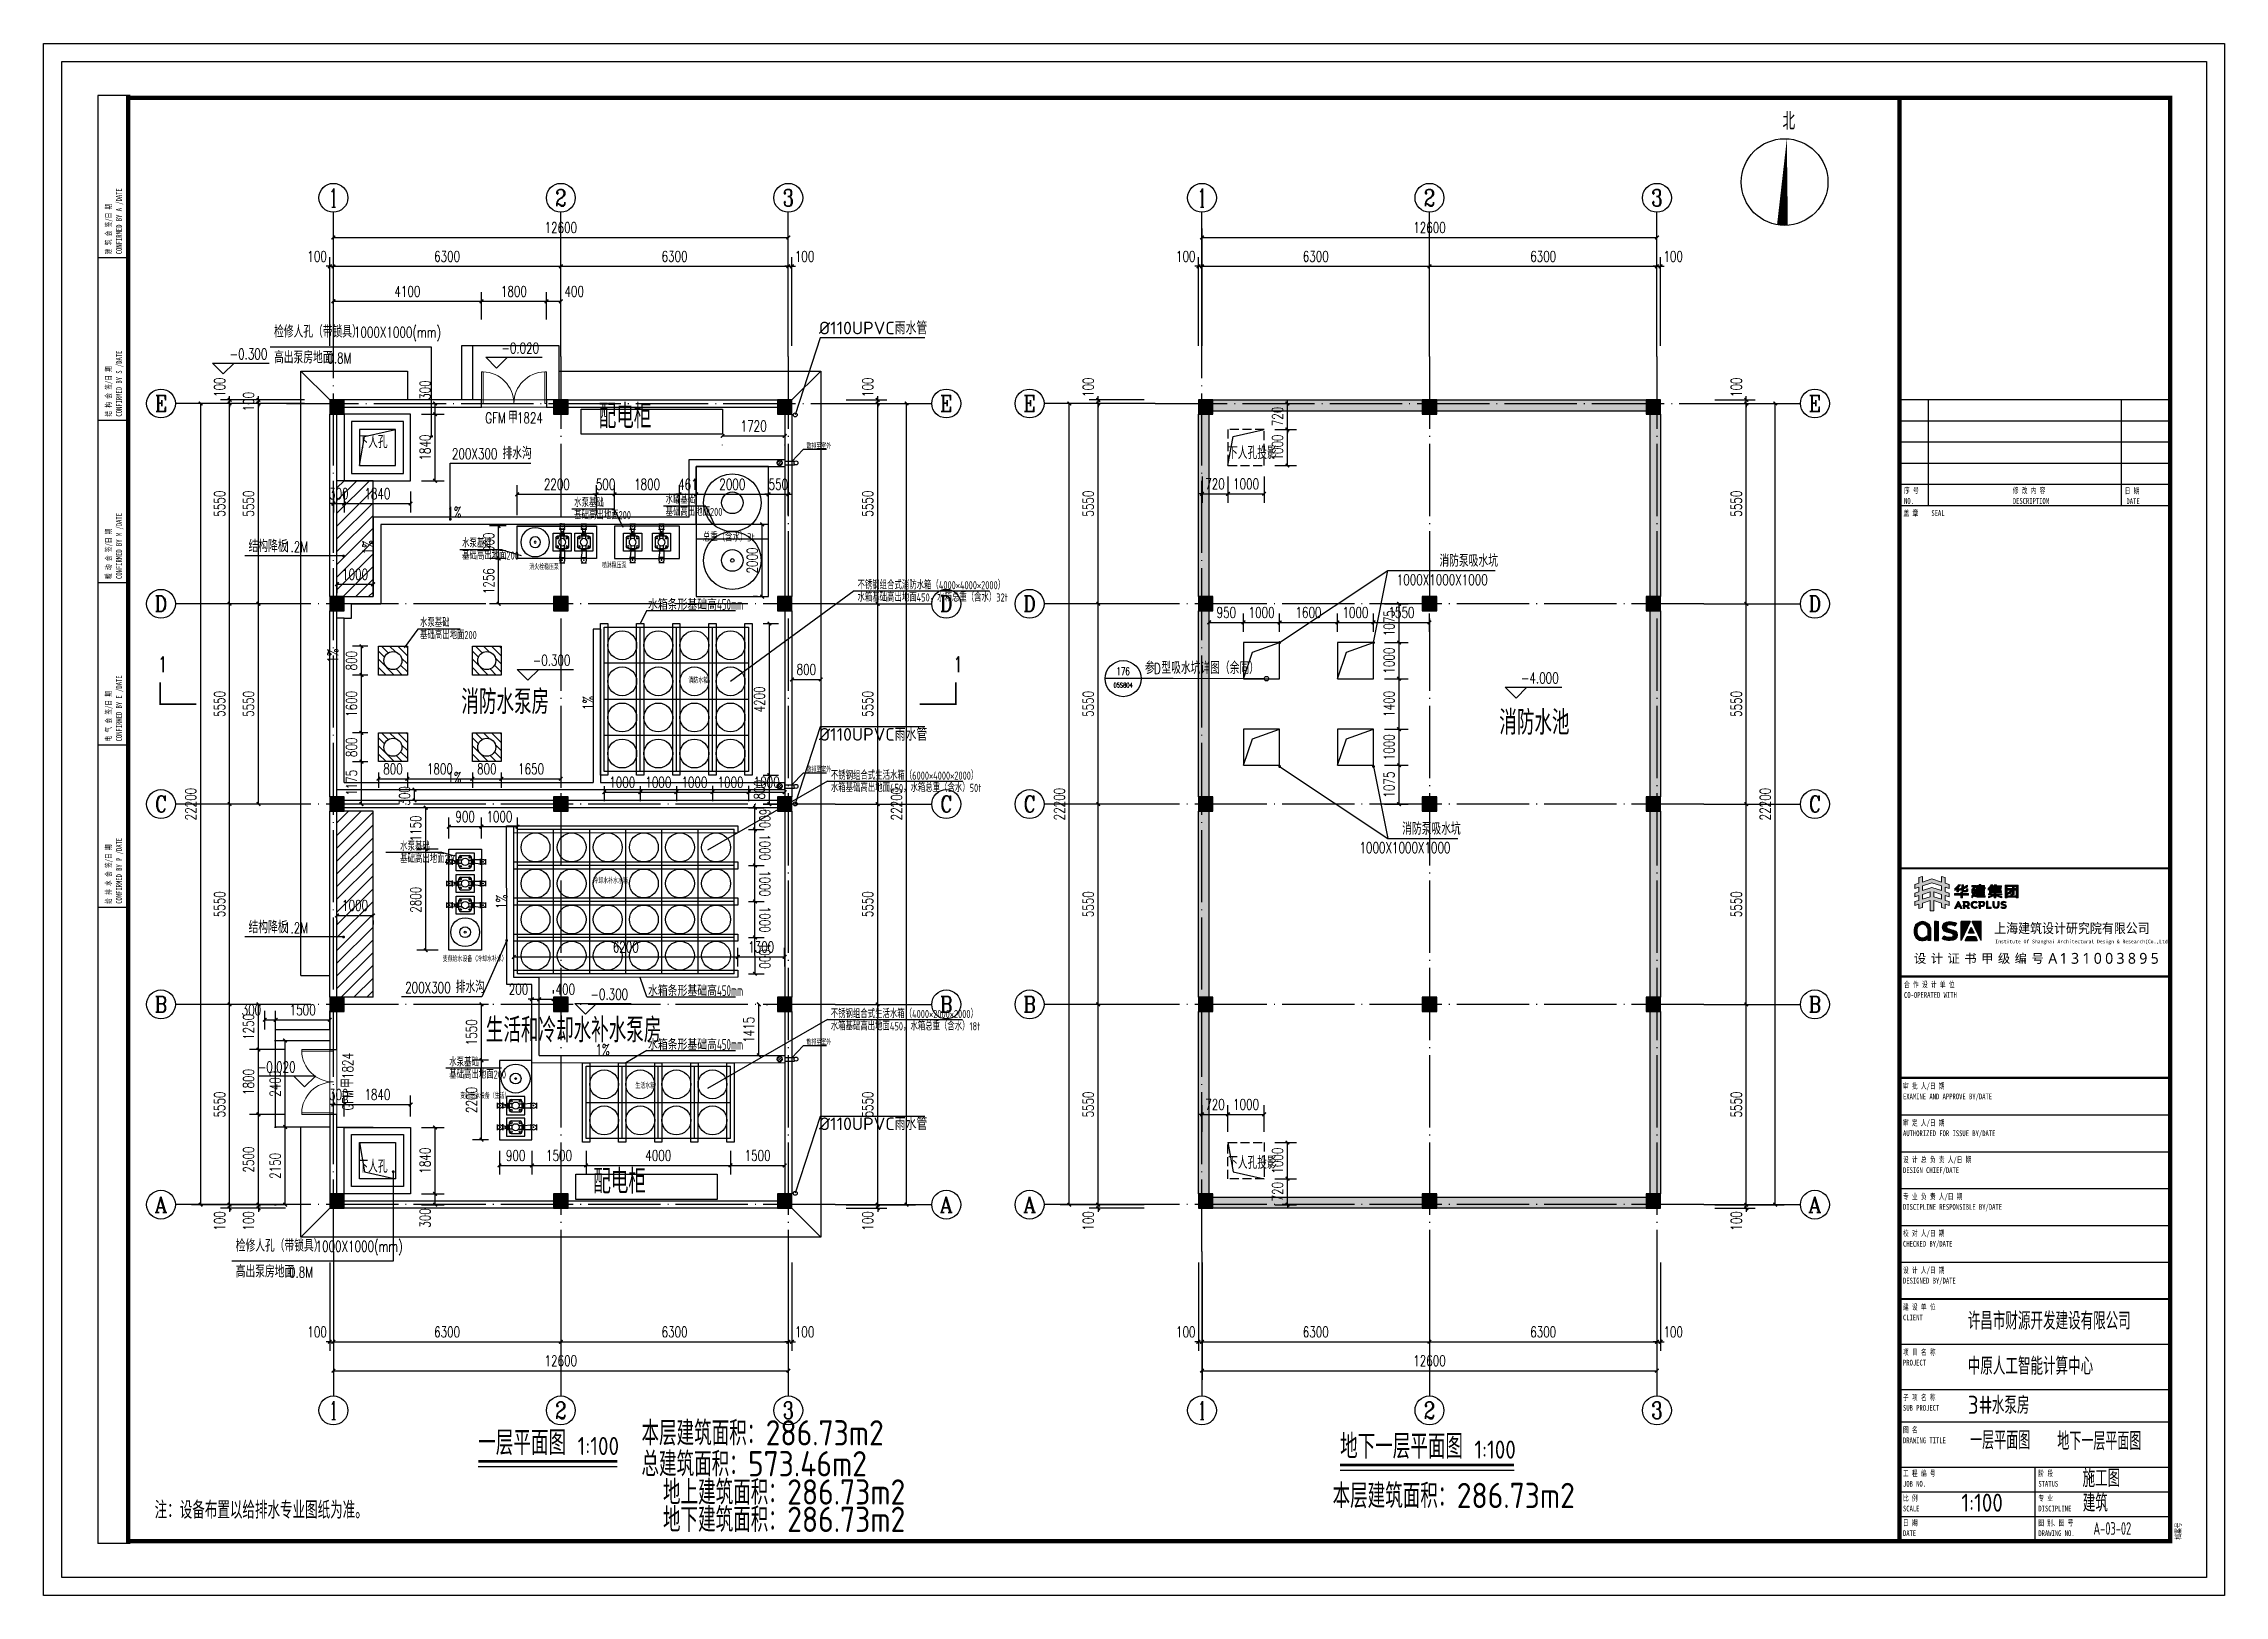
# Model space of a CAD drawing. Extents: x 19098 to 79498, y 3162 to 205862.
# Drawn here: x 19098 to 79498, y 89162 to 132162 of the extents above; entities that cross this region are included whole.
import ezdxf
from ezdxf.enums import TextEntityAlignment as Align

# ---------------------------------------------------------------- set-up
doc = ezdxf.new("R2010")
doc.units = 0
doc.header["$LTSCALE"] = 1000
doc.header["$MEASUREMENT"] = 0
for name, pattern in [('DASH', [0.35, 0.25, -0.1]), ('DASHED', [0.75, 0.5, -0.25]), ('DOTE', [2.42, 2, -0.2, 0.02, -0.2])]:
    doc.linetypes.add(name, pattern=pattern)
for name, color, linetype in [('1209-3#泵房001（水反资1210）$0$WALL', 252, 'Continuous'), ('1209-3#泵房001（水反资1210）$0$建.1F墙体$0$建-文字', 252, 'Continuous'), ('1209-3#泵房001（水反资1210）$0$水-消防系统-标注', 4, 'Continuous'), ('1209-3#泵房001（水反资1210）$0$水-消防系统-设备', 2, 'Continuous'), ('1209-3#泵房001（水反资1210）$0$水-给水系统-设备', 51, 'Continuous'), ('2017_11-sheet-L2$0$C-SHET-TTLB', 11, 'Continuous'), ('2017_11-sheet-LOGO$0$C-SHET-TTLB', 11, 'Continuous'), ('2017_11-sheet-R$0$C-SHET-TTLB', 11, 'Continuous'), ('2017_11-sheet-R2$0$C-SHET-TTLB', 11, 'Continuous'), ('3T_WOOD', 21, 'Continuous'), ('AXIS', 3, 'Continuous'), ('AXIS_TEXT', 7, 'Continuous'), ('C-SHET-TTLB', 11, 'Continuous'), ('COLUMN', 9, 'Continuous'), ('DIM_ELEV', 3, 'Continuous'), ('DIM_IDEN', 3, 'Continuous'), ('DIM_LEAD', 3, 'Continuous'), ('DIM_SYMB', 3, 'Continuous'), ('DOTE', 1, 'Continuous'), ('IHY-room name-总-房间名称', 50, 'Continuous'), ('PUB_DIM', 3, 'Continuous'), ('PUB_HATCH', 8, 'Continuous'), ('PUB_TEXT', 7, 'Continuous'), ('STAIR', 2, 'Continuous'), ('WALL', 9, 'Continuous'), ('建-留洞', 25, 'Continuous'), ('建.1F墙体$0$建-文字', 4, 'Continuous'), ('水-排水系统-设备', 121, 'Continuous'), ('水-消防-消防排水-管线', 140, 'DASHED'), ('水-消防系统-标注', 4, 'Continuous'), ('水-给水系统-标注', 4, 'Continuous')]:
    doc.layers.add(name, color=color, linetype=linetype)
doc.layers.add('WINDOW', color=4, linetype='Continuous', lineweight=9)
doc.layers.add('WINDOW_TEXT', color=7, linetype='Continuous', lineweight=9)
doc.styles.add('1209-3#泵房001（水反资1210）$0$Standard', font='gbenor.shx', dxfattribs={"bigfont": 'gbcbig.shx'})
doc.styles.add('1209-3#泵房001（水反资1210）$0$XD2008', font='xd-hzs.shx', dxfattribs={"width": 0.7, "bigfont": 'xd-hztxt.shx'})
doc.styles.add('2017_11-sheet-L2$0$SHEET-ECADI', font='simhei.ttf', dxfattribs={"width": 0.7})
doc.styles.add('2017_11-sheet-LOGO$0$微软雅黑L', font='')
doc.styles.add('2017_11-sheet-LOGO$0$黑体', font='simhei.ttf')
doc.styles.add('2017_11-sheet-R$0$SHEET-ECADI', font='simhei.ttf', dxfattribs={"width": 0.7})
doc.styles.add('2017_11-sheet-R2$0$SHEET-ECADI', font='simhei.ttf', dxfattribs={"width": 0.7})
doc.styles.add('_TCH_AXIS', font='COMPLEX', dxfattribs={"bigfont": 'GBCBIG'})
doc.styles.add('_TCH_DIM', font='SIMPLEX', dxfattribs={"bigfont": 'GBCBIG'})
doc.styles.add('_TCH_DIM_T3', font='SIMPLEX', dxfattribs={"width": 0.705882, "bigfont": 'GBCBIG'})
doc.styles.add('_TCH_LABEL', font='COMPLEX', dxfattribs={"bigfont": 'GBCBIG'})
doc.styles.add('_TCH_WINDOW', font='SIMPLEX', dxfattribs={"height": 3.5, "bigfont": 'GBCBIG'})
doc.styles.add('COMPLEX', font='COMPLEX', dxfattribs={"bigfont": 'AllInOneBig.shx'})
doc.styles.get("Standard").update_dxf_attribs({"font": 'gbenor.shx', "bigfont": 'gbcbig.shx'})
doc.styles.add('XD2008', font='xd-hzs.shx', dxfattribs={"width": 0.7, "bigfont": 'xd-hztxt.shx'})
doc.styles.add('工程字', font='gbenor.shx', dxfattribs={"bigfont": 'gbcbig.shx'})
doc.styles.get('2017_11-sheet-LOGO$0$微软雅黑L').set_extended_font_data('Microsoft YaHei Light')
doc.dimstyles.new('_TCH_ARCH&&100', dxfattribs={"dimtxt": 297.5, "dimasz": 100, "dimexe": 250, "dimexo": 300, "dimgap": 126.25, "dimtad": 1, "dimdec": 0, "dimzin": 0, "dimdsep": 46, "dimtxsty": '_TCH_DIM_T3', "dimblk": 'ARCHTICK', "dimcen": 0.09, "dimclrt": 7, "dimazin": 2, "dimtfac": 1, "dimtdec": 0, "dimtix": 1, "dimtmove": 2, "dimatfit": 3, "dimfxl": 1, "dimtolj": 1, "dimtzin": 0, "dimarcsym": 0})

msp = doc.modelspace()

# ---------------------------------------------------------------- texts
at = {"layer": 'IHY-room name-总-房间名称', "style": '工程字', "width": 1.2}
for p in [(42073.6, 124281.2), (42073.6, 113020.4), (42073.6, 102229.9)]:
    msp.add_text('%%C110UPVC雨水管', height=350, dxfattribs=at).set_placement(p, align=Align.MIDDLE_CENTER)
at = {"layer": 'PUB_TEXT', "style": '_TCH_DIM'}
for s, height, p in [('北', 482.3, (67260.8, 129772.6)), ('检修人孔（带锁具）', 337.59, (25480.1, 124014.5)), ('高出泵房地面', 337.59, (25480.1, 123298.7)), ('结构降板', 337.59, (24772.6, 118069.5)), ('消防泵吸水坑', 337.59, (57757.7, 117665)), ('消防泵吸水坑', 337.59, (56725.5, 110239.9)), ('结构降板', 337.59, (24772.6, 107511.1)), ('检修人孔（带锁具）', 337.59, (24418.2, 98686.1)), ('高出泵房地面', 337.59, (24418.2, 97970.2))]:
    msp.add_text(s, height=height, dxfattribs=at).set_placement(p)
at = {"layer": 'PUB_TEXT'}
for s, height, style, width, p in [('1000X1000(mm)', 297.5, '_TCH_DIM', 0.705882, (27691.8, 124014.5)), ('-0.020', 297.5, '_TCH_DIM', 0.705882, (31777.2, 123574.8)), ('-0.300', 297.5, '_TCH_DIM', 0.705882, (24250, 123411.8)), ('0.8M', 297.5, '_TCH_DIM', 0.705882, (26954.5, 123298.7)), ('1%%%', 297.5, '_TCH_DIM', 0.705882, (30276.9, 119028.3)), ('1.2M', 297.5, '_TCH_DIM', 0.705882, (25755.6, 118069.5)), ('1000X1000X1000', 297.5, '_TCH_DIM', 0.705882, (56574.9, 117157.5)), ('1', 425, '_TCH_LABEL', 0.705882, (22263.8, 114747.9)), ('-0.300', 297.5, '_TCH_DIM', 0.705882, (32645.4, 114925.7)), ('1', 425, '_TCH_LABEL', 0.705882, (44296.5, 114747.9)), ('-4.000', 297.5, '_TCH_DIM', 0.705882, (60015.5, 114433.6)), ('1%%%', 297.5, '_TCH_DIM', 0.705882, (30276.9, 111679.2)), ('1000X1000X1000', 297.5, '_TCH_DIM', 0.705882, (55542.8, 109732.4)), ('1.2M', 297.5, '_TCH_DIM', 0.705882, (25755.6, 107511.1)), ('-0.300', 297.5, '_TCH_DIM', 0.705882, (34243.6, 105668.7)), ('-0.020', 297.5, '_TCH_DIM', 0.705882, (25032.7, 103655.3)), ('1%%%', 297.5, '_TCH_DIM', 0.705882, (34381.6, 104134.5)), ('1000X1000(mm)', 297.5, '_TCH_DIM', 0.705882, (26629.9, 98686.1)), ('0.8M', 297.5, '_TCH_DIM', 0.705882, (25892.7, 97970.2)), ('一层平面图', 500, 'XD2008', 0.7, (72456.3, 93212)), ('地下一层平面图', 500, 'XD2008', 0.7, (74870.1, 93188.5))]:
    msp.add_text(s, height=height, dxfattribs=dict(at, style=style, width=width)).set_placement(p)
at = {"layer": 'PUB_TEXT', "linetype": 'ByBlock', "style": '_TCH_DIM', "width": 0.705882}
for p in [(30406.9, 120645.4), (29111, 105853.5)]:
    msp.add_text('200X300', height=297.5, dxfattribs=at).set_placement(p)
at = {"layer": 'PUB_TEXT', "linetype": 'ByBlock', "style": '_TCH_DIM'}
for p in [(31806.9, 120645.4), (30511, 105853.5)]:
    msp.add_text('排水沟', height=337.59, dxfattribs=at).set_placement(p)
at = {"layer": 'PUB_TEXT', "style": '_TCH_DIM', "width": 0.705882}
for p in [(28226.5, 118006.2), (27256.7, 115004.5), (34329.4, 113693.2), (31932.3, 108183.8)]:
    msp.add_text('1%%%', height=297.5, rotation=90, dxfattribs=at).set_placement(p)
at = {"layer": 'PUB_TEXT', "color": 119, "style": '_TCH_LABEL'}
for s, height, width, p, p2 in [('176', 213.63, 1.27, (48810.2, 114664.8), (49183.2, 114664.8)), ('05S804', 126.6, 1.228433, (48731, 114319.3), (49262.4, 114319.3))]:
    msp.add_text(s, height=height, dxfattribs=dict(at, width=width)).set_placement(p, p2, align=Align.FIT)
at = {"layer": 'PUB_TEXT', "color": 119, "style": '_TCH_DIM'}
for s, height, p in [('参', 337.6, (49601.7, 114695.8)), ('型吸水坑详图（余同）', 337.59, (50057.5, 114695.8))]:
    msp.add_text(s, height=height, dxfattribs=at).set_placement(p)
at = {"layer": 'PUB_TEXT', "color": 119, "style": '_TCH_DIM', "width": 0.705882}
msp.add_text('D', height=297.5, dxfattribs=at).set_placement((49847.5, 114695.8))
at = {"layer": 'PUB_TEXT'}
for s, height, p in [('消防水泵房', 675.18, (30668.3, 113582.1)), ('消防水池', 675.18, (59414.2, 113011.4)), ('生活和冷却水补水泵房', 675.18, (31345.4, 104486.6)), ('一层平面图', 675.18, (31136, 93051.7)), ('本层建筑面积：', 675.18, (35656, 93317.5)), ('286.73m2', 700, (39096.4, 93317.5)), ('地下一层平面图', 675.18, (55005.2, 92952.6)), ('1:100', 500, (33886.9, 93051.7)), ('总建筑面积：', 675.18, (35656, 92460.6)), ('573.46m2', 700, (38604.9, 92460.6)), ('1:100', 500, (58724.2, 92952.6)), ('地上建筑面积：', 675.18, (36251.3, 91678.1)), ('286.73m2', 700, (39691.8, 91678.1)), ('本层建筑面积：', 675.18, (54796.4, 91581.3)), ('286.73m2', 700, (58236.8, 91581.3)), ('地下建筑面积：', 675.18, (36251.3, 90919)), ('286.73m2', 700, (39691.8, 90919))]:
    msp.add_text(s, height=height, dxfattribs=at).set_placement(p)
at = {"layer": 'PUB_TEXT', "color": 7}
msp.add_text('注：设备布置以给排水专业图纸为准。', height=482.27, dxfattribs=at).set_placement((22173, 91285.9))
at = {"layer": 'PUB_TEXT', "style": 'XD2008', "width": 0.7}
msp.add_text('A-03-02', height=350, dxfattribs=at).set_placement((76393.2, 91016.3), align=Align.MIDDLE_CENTER)
at = {"layer": 'WINDOW_TEXT', "style": '_TCH_WINDOW', "width": 0.705882}
for s, p in [('GFM', (31329.7, 121639.7)), ('1824', (32205.4, 121639.7))]:
    msp.add_text(s, height=297.5, dxfattribs=at).set_placement(p)
at = {"layer": 'WINDOW_TEXT', "style": '_TCH_WINDOW'}
msp.add_text('甲', height=337.6, dxfattribs=at).set_placement((31959.7, 121639.7))
at = {"layer": 'WINDOW_TEXT', "style": '_TCH_WINDOW', "width": 0.705882}
for s, p in [('1824', (27672.6, 103472.1)), ('GFM', (27672.6, 102596.3))]:
    msp.add_text(s, height=297.5, rotation=90, dxfattribs=at).set_placement(p)
at = {"layer": 'WINDOW_TEXT', "style": '_TCH_WINDOW'}
msp.add_text('甲', height=337.6, rotation=90, dxfattribs=at).set_placement((27672.6, 103226.3))
at = {"layer": '建.1F墙体$0$建-文字', "style": 'XD2008', "width": 0.7}
for s, p in [('下人孔', (27815.7, 120952.8)), ('下人孔投影', (51902.4, 120648.9)), ('下人孔', (27815.7, 100876.2)), ('下人孔投影', (51902.4, 100979.5))]:
    msp.add_text(s, height=350, dxfattribs=at).set_placement(p)
at = {"layer": '水-消防系统-标注', "style": 'XD2008', "width": 0.7}
for p in [(40226.4, 120934.4, 0), (40226.4, 111971.8, 0), (40226.4, 104413.6, 0)]:
    msp.add_text('散排至室外', height=150, dxfattribs=at).set_placement(p)

# ---------------------------------------------------------------- blocks, each defined once
blk = doc.blocks.new('2017_11-sheet-LOGO$0$d4444')
h = blk.add_hatch(color=0)
h.dxf.hatch_style = 1
h.paths.add_polyline_path([(2732.29, 252.35, 0.114838), (2732.29, 250.89, 0.511335), (2735.09, 249.79), (2735.09, 250.59, -0.626003), (2732.87, 251.04, -0.120557), (2732.89, 252.28, -0.731364), (2735.29, 252.27), (2735.29, 249.49), (2735.89, 249.49), (2735.89, 252.35, 0.777778)])
h = blk.add_hatch(color=0)
h.dxf.hatch_style = 1
h.paths.add_polyline_path([(2737.69, 253.75), (2736.79, 253.75), (2736.79, 249.49), (2737.27, 249.49), (2737.69, 249.49)])
h = blk.add_hatch(color=256)
h.dxf.hatch_style = 2
edge = h.paths.add_edge_path()
edge.add_spline(control_points=[(2739.46, 252.58), (2739.46, 252.84), (2739.7, 253.03), (2740.12, 253.03)], knot_values=[1, 1, 1, 1, 2, 2, 2, 2], degree=3, periodic=0)
edge.add_spline(control_points=[(2740.12, 253.03), (2740.51, 253.03), (2741.02, 252.9), (2741.38, 252.75), (2741.38, 252.75), (2741.7, 253.43), (2741.7, 253.43)], knot_values=[2, 2, 2, 2, 3, 3, 3, 4, 4, 4, 4], degree=3, periodic=0)
edge.add_spline(control_points=[(2741.7, 253.43), (2741.3, 253.6), (2740.76, 253.75), (2740.14, 253.75)], knot_values=[4, 4, 4, 4, 5, 5, 5, 5], degree=3, periodic=0)
edge.add_spline(control_points=[(2740.14, 253.75), (2739.19, 253.75), (2738.61, 253.24), (2738.61, 252.51)], knot_values=[5, 5, 5, 5, 6, 6, 6, 6], degree=3, periodic=0)
edge.add_spline(control_points=[(2738.61, 252.51), (2738.61, 251.69), (2739.3, 251.45), (2740.15, 251.25)], knot_values=[6, 6, 6, 6, 7, 7, 7, 7], degree=3, periodic=0)
edge.add_spline(control_points=[(2740.15, 251.25), (2740.76, 251.11), (2741.03, 250.99), (2741.03, 250.71)], knot_values=[7, 7, 7, 7, 8, 8, 8, 8], degree=3, periodic=0)
edge.add_spline(control_points=[(2741.03, 250.71), (2741.03, 250.4), (2740.76, 250.24), (2740.31, 250.24)], knot_values=[8, 8, 8, 8, 9, 9, 9, 9], degree=3, periodic=0)
edge.add_spline(control_points=[(2740.31, 250.24), (2739.8, 250.24), (2739.41, 250.29), (2738.87, 250.55), (2738.87, 250.55), (2738.56, 249.9), (2738.56, 249.9)], knot_values=[9, 9, 9, 9, 10, 10, 10, 11, 11, 11, 11], degree=3, periodic=0)
edge.add_spline(control_points=[(2738.56, 249.9), (2739.22, 249.57), (2739.58, 249.51), (2740.28, 249.51)], knot_values=[11, 11, 11, 11, 12, 12, 12, 12], degree=3, periodic=0)
edge.add_spline(control_points=[(2740.28, 249.51), (2741.25, 249.51), (2741.89, 249.98), (2741.89, 250.78)], knot_values=[12, 12, 12, 12, 13, 13, 13, 13], degree=3, periodic=0)
edge.add_spline(control_points=[(2741.89, 250.78), (2741.89, 251.54), (2741.28, 251.82), (2740.38, 252.02)], knot_values=[13, 13, 13, 13, 14, 14, 14, 14], degree=3, periodic=0)
edge.add_spline(control_points=[(2740.38, 252.02), (2739.76, 252.16), (2739.46, 252.28), (2739.46, 252.58)], knot_values=[0, 0, 0, 0, 1, 1, 1, 1], degree=3, periodic=0)
h = blk.add_hatch(color=0)
h.dxf.hatch_style = 1
h.paths.add_polyline_path([(2747.27, 249.49), (2747.27, 253.75), (2745.23, 253.75)])
h.paths.add_polyline_path([(2742.79, 249.49), (2744.82, 253.75), (2742.79, 253.75)])
h.paths.add_polyline_path([(2745.65, 251.15), (2745.02, 252.52), (2744.4, 251.15)])
h.paths.add_polyline_path([(2746.38, 249.49), (2745.95, 250.45), (2744.1, 250.45), (2743.68, 249.49)])
for p, q in [((2735.09, 250.59), (2735.09, 249.79)), ((2735.29, 252.27), (2735.29, 249.49)), ((2735.89, 249.49), (2735.29, 249.49)), ((2735.89, 252.35), (2735.89, 249.49)), ((2736.79, 253.75), (2736.79, 249.49)), ((2736.79, 253.75), (2737.69, 253.75)), ((2737.27, 253.75), (2736.79, 253.75)), ((2736.79, 249.49), (2737.69, 249.49)), ((2737.27, 249.49), (2736.79, 249.49)), ((2737.69, 249.49), (2737.69, 253.75)), ((2744.82, 253.75), (2742.79, 249.49)), ((2744.82, 253.75), (2742.79, 253.75)), ((2742.79, 249.49), (2742.79, 253.75)), ((2743.68, 249.49), (2744.1, 250.45)), ((2743.68, 249.49), (2746.38, 249.49)), ((2744.1, 250.45), (2745.95, 250.45)), ((2747.27, 249.49), (2745.23, 253.75)), ((2747.27, 253.75), (2745.23, 253.75)), ((2745.95, 250.45), (2746.38, 249.49)), ((2747.27, 249.49), (2747.27, 253.75))]:
    blk.add_line(p, q)
blk.add_lwpolyline([(2744.4, 251.15), (2745.02, 252.52), (2745.65, 251.15), (2744.4, 251.15)])
for centre, radius, start, end in [((2735.42, 251.62), 3.22, 166.8979, 193.1021), ((2734.09, 251.9), 1.86, 14.25, 165.75), ((2734.09, 251.35), 1.86, 194.25, 302.579), ((2735.42, 251.62), 2.62, 165.4678, 193.1021), ((2734.09, 251.35), 1.26, 194.25, 322.6982), ((2734.08, 251.9), 1.26, 17.3957, 162.1172)]:
    blk.add_arc(centre, radius, start, end)
blk.add_open_spline([(2740.38, 252.02), (2739.76, 252.16), (2739.46, 252.28), (2739.46, 252.58), (2739.46, 252.84), (2739.7, 253.03), (2740.12, 253.03), (2740.51, 253.03), (2741.02, 252.9), (2741.38, 252.75), (2741.38, 252.75), (2741.7, 253.43), (2741.7, 253.43), (2741.3, 253.6), (2740.76, 253.75), (2740.14, 253.75), (2739.19, 253.75), (2738.61, 253.24), (2738.61, 252.51), (2738.61, 251.69), (2739.3, 251.45), (2740.15, 251.25), (2740.76, 251.11), (2741.03, 250.99), (2741.03, 250.71), (2741.03, 250.4), (2740.76, 250.24), (2740.31, 250.24), (2739.8, 250.24), (2739.41, 250.29), (2738.87, 250.55), (2738.87, 250.55), (2738.56, 249.9), (2738.56, 249.9), (2739.22, 249.57), (2739.58, 249.51), (2740.28, 249.51), (2741.25, 249.51), (2741.89, 249.98), (2741.89, 250.78), (2741.89, 251.54), (2741.28, 251.82), (2740.38, 252.02)], degree=3, knots=[0, 0, 0, 0, 1, 1, 1, 2, 2, 2, 3, 3, 3, 4, 4, 4, 5, 5, 5, 6, 6, 6, 7, 7, 7, 8, 8, 8, 9, 9, 9, 10, 10, 10, 11, 11, 11, 12, 12, 12, 13, 13, 13, 14, 14, 14, 14])
blk = doc.blocks.new('2017_11-sheet-LOGO', base_point=(415.29, 161.49))
at = {"layer": '2017_11-sheet-LOGO$0$C-SHET-TTLB'}
h = blk.add_hatch(color=256, dxfattribs=at)
h.dxf.hatch_style = 2
h.paths.add_polyline_path([(353.75, 185.92), (353.75, 186.98), (352.65, 187.34), (352.65, 188.92), (351.64, 189.24), (351.64, 187.67), (349, 188.52), (346.36, 187.67), (346.36, 189.24), (345.35, 188.92), (345.35, 187.34), (344.24, 186.98), (344.24, 185.92), (345.35, 186.28), (345.35, 184.97), (344.24, 184.61), (344.24, 183.54), (345.35, 183.9), (345.35, 182.6), (344.24, 182.24), (344.24, 181.17), (345.35, 181.53), (345.35, 180.33), (346.36, 180.66), (346.36, 181.86), (348.49, 182.55), (348.49, 179.73), (349.5, 179.73), (349.5, 182.55), (351.64, 181.86), (351.64, 180.66), (352.65, 180.33), (352.65, 181.53), (353.75, 181.17), (353.75, 182.24), (352.65, 182.6), (352.65, 183.9), (353.75, 183.54), (353.75, 184.61), (352.65, 184.97), (352.65, 186.28)])
h.paths.add_polyline_path([(346.36, 182.92), (346.36, 184.23), (348.49, 184.93), (348.49, 183.62)])
h.paths.add_polyline_path([(351.64, 182.92), (349.5, 183.62), (349.5, 184.93), (351.64, 184.23)])
h.paths.add_polyline_path([(351.64, 185.3), (349, 186.15), (346.36, 185.3), (346.36, 186.6), (349, 187.46), (349, 187.46), (351.64, 186.6)])
h = blk.add_hatch(color=256, dxfattribs=at)
h.dxf.hatch_style = 2
edge = h.paths.add_edge_path()
edge.add_spline(control_points=[(355.33, 185.36), (355.33, 185.36), (355.33, 185.88), (355.33, 185.88), (355.75, 186.16), (356.1, 186.48), (356.36, 186.94), (356.36, 186.94), (356.88, 186.94), (356.88, 186.94), (356.76, 186.72), (356.54, 186.39), (356.39, 186.22), (356.39, 186.22), (356.39, 184.92), (356.39, 184.92), (356.39, 184.92), (355.94, 184.92), (355.94, 184.92), (355.94, 184.92), (355.94, 185.76), (355.94, 185.76), (355.8, 185.64), (355.56, 185.48), (355.33, 185.36)], knot_values=[0, 0, 0, 0, 1, 1, 1, 2, 2, 2, 3, 3, 3, 4, 4, 4, 5, 5, 5, 6, 6, 6, 7, 7, 7, 8, 8, 8, 8], degree=3, periodic=0)
h.paths.add_polyline_path([(355.28, 184.07), (355.28, 184.51), (356.97, 184.51), (356.97, 184.83), (357.46, 184.83), (357.46, 184.51), (359.14, 184.51), (359.14, 184.07), (357.46, 184.07), (357.46, 183.34), (356.97, 183.34), (356.97, 184.07)])
edge = h.paths.add_edge_path()
edge.add_spline(control_points=[(356.57, 185.36), (356.57, 185.36), (356.57, 185.78), (356.57, 185.78), (356.83, 185.86), (357.02, 185.92), (357.25, 186.03), (357.25, 186.03), (357.25, 186.94), (357.25, 186.94), (357.25, 186.94), (357.72, 186.94), (357.72, 186.94), (357.72, 186.94), (357.72, 186.22), (357.72, 186.22), (358.08, 186.38), (358.56, 186.63), (358.87, 186.83), (358.87, 186.83), (358.87, 186.35), (358.87, 186.35), (358.46, 186.09), (358.16, 185.96), (357.72, 185.76), (357.72, 185.76), (357.72, 185.59), (357.72, 185.59), (357.72, 185.42), (357.8, 185.36), (357.99, 185.36), (357.99, 185.36), (358.3, 185.36), (358.3, 185.36), (358.46, 185.36), (358.58, 185.41), (358.58, 185.56), (358.58, 185.66), (358.58, 185.81), (358.58, 185.81), (358.58, 185.81), (358.98, 185.81), (358.98, 185.81), (358.98, 185.81), (358.98, 185.57), (358.98, 185.42), (358.98, 185.11), (358.68, 184.95), (358.39, 184.95), (358.39, 184.95), (357.8, 184.95), (357.8, 184.95), (357.45, 184.95), (357.25, 185.11), (357.25, 185.5), (357.25, 185.5), (357.25, 185.58), (357.25, 185.58), (357.18, 185.54), (356.64, 185.38), (356.57, 185.36)], knot_values=[0, 0, 0, 0, 1, 1, 1, 2, 2, 2, 3, 3, 3, 4, 4, 4, 5, 5, 5, 6, 6, 6, 7, 7, 7, 8, 8, 8, 9, 9, 9, 10, 10, 10, 11, 11, 11, 12, 12, 12, 13, 13, 13, 14, 14, 14, 15, 15, 15, 16, 16, 16, 17, 17, 17, 18, 18, 18, 19, 19, 19, 20, 20, 20, 20], degree=3, periodic=0)
h = blk.add_hatch(color=256, dxfattribs=at)
h.dxf.hatch_style = 2
h.paths.add_polyline_path([(356.21, 182.32), (355.28, 180.37), (355.7, 180.37), (355.88, 180.76), (356.75, 180.76), (356.92, 180.37), (357.34, 180.37), (356.41, 182.32)])
h.paths.add_polyline_path([(356.02, 181.09), (356.31, 181.74), (356.61, 181.09)])
h = blk.add_hatch(color=256, dxfattribs=at)
h.dxf.hatch_style = 2
edge = h.paths.add_edge_path()
edge.add_spline(control_points=[(359.37, 181.62), (359.37, 181.98), (359.18, 182.32), (358.61, 182.32), (358.61, 182.32), (357.82, 182.32), (357.82, 182.32), (357.82, 182.32), (357.75, 182.32), (357.75, 182.32), (357.75, 182.32), (357.55, 182.32), (357.55, 182.32), (357.55, 182.32), (357.66, 181.98), (357.66, 181.98), (357.66, 181.98), (357.75, 181.98), (357.75, 181.98), (357.75, 181.98), (357.75, 181.2), (357.75, 181.2), (357.75, 181.2), (357.55, 181.2), (357.55, 181.2), (357.55, 181.2), (357.66, 180.87), (357.66, 180.87), (357.66, 180.87), (357.75, 180.87), (357.75, 180.87), (357.75, 180.87), (357.75, 180.37), (357.75, 180.37), (357.75, 180.37), (358.14, 180.37), (358.14, 180.37), (358.14, 180.37), (358.14, 180.87), (358.14, 180.87), (358.14, 180.87), (358.51, 180.87), (358.51, 180.87), (358.53, 180.87), (358.56, 180.87), (358.58, 180.87), (358.58, 180.87), (358.96, 180.37), (358.96, 180.37), (358.96, 180.37), (359.43, 180.37), (359.43, 180.37), (359.43, 180.37), (358.98, 180.95), (358.98, 180.95), (359.23, 181.06), (359.37, 181.28), (359.37, 181.62)], knot_values=[0, 0, 0, 0, 1, 1, 1, 2, 2, 2, 3, 3, 3, 4, 4, 4, 5, 5, 5, 6, 6, 6, 7, 7, 7, 8, 8, 8, 9, 9, 9, 10, 10, 10, 11, 11, 11, 12, 12, 12, 13, 13, 13, 14, 14, 14, 15, 15, 15, 16, 16, 16, 17, 17, 17, 18, 18, 18, 19, 19, 19, 19], degree=3, periodic=0)
edge = h.paths.add_edge_path()
edge.add_spline(control_points=[(358.49, 181.2), (358.49, 181.2), (358.14, 181.2), (358.14, 181.2), (358.14, 181.2), (358.14, 181.98), (358.14, 181.98), (358.14, 181.98), (358.55, 181.98), (358.55, 181.98), (358.85, 181.98), (358.96, 181.79), (358.96, 181.59), (358.96, 181.36), (358.81, 181.2), (358.49, 181.2)], knot_values=[0, 0, 0, 0, 1, 1, 1, 2, 2, 2, 3, 3, 3, 4, 4, 4, 5, 5, 5, 5], degree=3, periodic=0)
h = blk.add_hatch(color=256, dxfattribs=at)
h.dxf.hatch_style = 2
edge = h.paths.add_edge_path()
edge.add_spline(control_points=[(360.82, 181.96), (360.98, 181.96), (361.13, 181.9), (361.24, 181.79), (361.24, 181.79), (361.62, 181.97), (361.62, 181.97), (361.43, 182.2), (361.14, 182.34), (360.82, 182.34), (360.25, 182.34), (359.79, 181.89), (359.79, 181.34), (359.79, 180.79), (360.25, 180.35), (360.82, 180.35), (361.14, 180.35), (361.43, 180.49), (361.62, 180.72), (361.62, 180.72), (361.24, 180.89), (361.24, 180.89), (361.13, 180.79), (360.98, 180.72), (360.82, 180.72), (360.48, 180.72), (360.2, 180.98), (360.2, 181.34), (360.2, 181.72), (360.48, 181.96), (360.82, 181.96)], knot_values=[0, 0, 0, 0, 1, 1, 1, 2, 2, 2, 3, 3, 3, 4, 4, 4, 5, 5, 5, 6, 6, 6, 7, 7, 7, 8, 8, 8, 9, 9, 9, 10, 10, 10, 10], degree=3, periodic=0)
h = blk.add_hatch(color=256, dxfattribs=at)
h.dxf.hatch_style = 2
edge = h.paths.add_edge_path()
edge.add_spline(control_points=[(361.21, 185.82), (361.21, 185.82), (361.21, 186.16), (361.21, 186.16), (361.21, 186.16), (362.11, 186.16), (362.11, 186.16), (362.11, 186.16), (362.11, 186.37), (362.11, 186.37), (362.11, 186.37), (361.35, 186.37), (361.35, 186.37), (361.35, 186.37), (361.35, 186.7), (361.35, 186.7), (361.35, 186.7), (362.11, 186.7), (362.11, 186.7), (362.11, 186.7), (362.11, 186.98), (362.11, 186.98), (362.11, 186.98), (362.54, 186.98), (362.54, 186.98), (362.54, 186.98), (362.54, 186.7), (362.54, 186.7), (362.54, 186.7), (363.58, 186.7), (363.58, 186.7), (363.58, 186.7), (363.58, 186.16), (363.58, 186.16), (363.58, 186.16), (363.72, 186.16), (363.72, 186.16), (363.72, 186.16), (363.72, 185.82), (363.72, 185.82), (363.72, 185.82), (363.58, 185.82), (363.58, 185.82), (363.58, 185.82), (363.58, 185.28), (363.58, 185.28), (363.58, 185.28), (362.54, 185.28), (362.54, 185.28), (362.54, 185.28), (362.54, 185.04), (362.54, 185.04), (362.54, 185.04), (363.58, 185.04), (363.58, 185.04), (363.58, 185.04), (363.58, 184.7), (363.58, 184.7), (363.58, 184.7), (362.54, 184.7), (362.54, 184.7), (362.54, 184.7), (362.54, 184.47), (362.54, 184.47), (362.54, 184.47), (363.58, 184.47), (363.58, 184.47), (363.58, 184.47), (363.58, 184.14), (363.58, 184.14), (363.58, 184.14), (362.54, 184.14), (362.54, 184.14), (362.54, 184.14), (362.54, 183.82), (362.54, 183.82), (362.54, 183.82), (363.72, 183.82), (363.72, 183.82), (363.72, 183.82), (363.72, 183.44), (363.72, 183.44), (363.72, 183.44), (361.95, 183.44), (361.95, 183.44), (361.33, 183.44), (360.87, 183.58), (360.64, 183.81), (360.45, 183.62), (360.19, 183.42), (360.04, 183.34), (360.04, 183.34), (360.04, 183.87), (360.04, 183.87), (360.14, 183.93), (360.23, 184.01), (360.35, 184.13), (360.19, 184.38), (360.05, 184.69), (359.95, 184.96), (359.95, 184.96), (360.38, 184.96), (360.38, 184.96), (360.43, 184.8), (360.49, 184.65), (360.57, 184.51), (360.66, 184.73), (360.71, 184.98), (360.73, 185.26), (360.73, 185.26), (360.07, 185.26), (360.07, 185.26), (360.07, 185.26), (360.07, 185.61), (360.07, 185.61), (360.07, 185.61), (360.68, 186.34), (360.68, 186.34), (360.68, 186.34), (360.04, 186.34), (360.04, 186.34), (360.04, 186.34), (360.04, 186.71), (360.04, 186.71), (360.04, 186.71), (361.15, 186.71), (361.15, 186.71), (361.15, 186.71), (361.15, 186.32), (361.15, 186.32), (361.15, 186.32), (360.52, 185.6), (360.52, 185.6), (360.52, 185.6), (361.16, 185.6), (361.16, 185.6), (361.16, 185.6), (361.16, 185.44), (361.16, 185.44), (361.13, 184.87), (361, 184.46), (360.85, 184.14), (361.06, 183.91), (361.45, 183.81), (361.98, 183.82), (362, 183.82), (362.08, 183.82), (362.11, 183.82), (362.11, 183.82), (362.11, 184.14), (362.11, 184.14), (362.11, 184.14), (361.21, 184.14), (361.21, 184.14), (361.21, 184.14), (361.21, 184.47), (361.21, 184.47), (361.21, 184.47), (362.11, 184.47), (362.11, 184.47), (362.11, 184.47), (362.11, 184.7), (362.11, 184.7), (362.11, 184.7), (361.35, 184.7), (361.35, 184.7), (361.35, 184.7), (361.35, 185.04), (361.35, 185.04), (361.35, 185.04), (362.11, 185.04), (362.11, 185.04), (362.11, 185.04), (362.11, 185.28), (362.11, 185.28), (362.11, 185.28), (361.35, 185.28), (361.35, 185.28), (361.35, 185.28), (361.35, 185.6), (361.35, 185.6), (361.35, 185.6), (362.11, 185.6), (362.11, 185.6), (362.11, 185.6), (362.11, 185.82), (362.11, 185.82), (362.11, 185.82), (361.21, 185.82), (361.21, 185.82)], knot_values=[0, 0, 0, 0, 1, 1, 1, 2, 2, 2, 3, 3, 3, 4, 4, 4, 5, 5, 5, 6, 6, 6, 7, 7, 7, 8, 8, 8, 9, 9, 9, 10, 10, 10, 11, 11, 11, 12, 12, 12, 13, 13, 13, 14, 14, 14, 15, 15, 15, 16, 16, 16, 17, 17, 17, 18, 18, 18, 19, 19, 19, 20, 20, 20, 21, 21, 21, 22, 22, 22, 23, 23, 23, 24, 24, 24, 25, 25, 25, 26, 26, 26, 27, 27, 27, 28, 28, 28, 29, 29, 29, 30, 30, 30, 31, 31, 31, 32, 32, 32, 33, 33, 33, 34, 34, 34, 35, 35, 35, 36, 36, 36, 37, 37, 37, 38, 38, 38, 39, 39, 39, 40, 40, 40, 41, 41, 41, 42, 42, 42, 43, 43, 43, 44, 44, 44, 45, 45, 45, 46, 46, 46, 47, 47, 47, 48, 48, 48, 49, 49, 49, 50, 50, 50, 51, 51, 51, 52, 52, 52, 53, 53, 53, 54, 54, 54, 55, 55, 55, 56, 56, 56, 57, 57, 57, 58, 58, 58, 59, 59, 59, 60, 60, 60, 61, 61, 61, 62, 62, 62, 63, 63, 63, 63], degree=3, periodic=0)
h.paths.add_polyline_path([(363.18, 186.37), (362.54, 186.37), (362.54, 186.16), (363.18, 186.16)])
h.paths.add_polyline_path([(362.54, 185.82), (362.54, 185.6), (363.18, 185.6), (363.18, 185.82)])
h = blk.add_hatch(color=256, dxfattribs=at)
h.dxf.hatch_style = 2
edge = h.paths.add_edge_path()
edge.add_spline(control_points=[(362.89, 182.32), (362.89, 182.32), (362.16, 182.32), (362.16, 182.32), (362.16, 182.32), (362.09, 182.32), (362.09, 182.32), (362.09, 182.32), (361.9, 182.32), (361.9, 182.32), (361.9, 182.32), (362.01, 181.98), (362.01, 181.98), (362.01, 181.98), (362.09, 181.98), (362.09, 181.98), (362.09, 181.98), (362.09, 181.2), (362.09, 181.2), (362.09, 181.2), (361.9, 181.2), (361.9, 181.2), (361.9, 181.2), (362.01, 180.87), (362.01, 180.87), (362.01, 180.87), (362.09, 180.87), (362.09, 180.87), (362.09, 180.87), (362.09, 180.33), (362.09, 180.33), (362.09, 180.33), (362.49, 180.33), (362.49, 180.33), (362.49, 180.33), (362.49, 180.87), (362.49, 180.87), (362.49, 180.87), (362.81, 180.87), (362.81, 180.87), (363.31, 180.87), (363.66, 181.08), (363.66, 181.62), (363.66, 181.98), (363.46, 182.32), (362.89, 182.32)], knot_values=[0, 0, 0, 0, 1, 1, 1, 2, 2, 2, 3, 3, 3, 4, 4, 4, 5, 5, 5, 6, 6, 6, 7, 7, 7, 8, 8, 8, 9, 9, 9, 10, 10, 10, 11, 11, 11, 12, 12, 12, 13, 13, 13, 14, 14, 14, 15, 15, 15, 15], degree=3, periodic=0)
edge = h.paths.add_edge_path()
edge.add_spline(control_points=[(362.78, 181.2), (362.78, 181.2), (362.49, 181.2), (362.49, 181.2), (362.49, 181.2), (362.49, 181.98), (362.49, 181.98), (362.49, 181.98), (362.83, 181.98), (362.83, 181.98), (363.14, 181.98), (363.24, 181.79), (363.24, 181.59), (363.24, 181.36), (363.09, 181.2), (362.78, 181.2)], knot_values=[0, 0, 0, 0, 1, 1, 1, 2, 2, 2, 3, 3, 3, 4, 4, 4, 5, 5, 5, 5], degree=3, periodic=0)
h = blk.add_hatch(color=256, dxfattribs=at)
h.dxf.hatch_style = 2
h.paths.add_polyline_path([(364.5, 182.34), (364.11, 182.34), (364.11, 180.37), (365.43, 180.37), (365.43, 180.7), (364.5, 180.7)])
h = blk.add_hatch(color=256, dxfattribs=at)
h.dxf.hatch_style = 2
edge = h.paths.add_edge_path()
edge.add_spline(control_points=[(364.98, 184.6), (364.98, 184.6), (364.98, 185.71), (364.98, 185.71), (364.94, 185.64), (364.67, 185.44), (364.58, 185.4), (364.58, 185.4), (364.58, 185.9), (364.58, 185.9), (364.93, 186.17), (365.21, 186.59), (365.37, 186.93), (365.37, 186.93), (365.83, 186.93), (365.83, 186.93), (365.81, 186.89), (365.78, 186.83), (365.74, 186.76), (365.69, 186.68), (365.65, 186.62), (365.63, 186.59), (365.63, 186.59), (366.46, 186.59), (366.46, 186.59), (366.46, 186.59), (366.27, 186.94), (366.27, 186.94), (366.27, 186.94), (366.77, 186.94), (366.77, 186.94), (366.77, 186.94), (366.97, 186.59), (366.97, 186.59), (366.97, 186.59), (368.23, 186.59), (368.23, 186.59), (368.23, 186.59), (368.23, 186.28), (368.23, 186.28), (368.23, 186.28), (366.92, 186.28), (366.92, 186.28), (366.92, 186.28), (366.92, 186.05), (366.92, 186.05), (366.92, 186.05), (368.15, 186.05), (368.15, 186.05), (368.15, 186.05), (368.15, 185.76), (368.15, 185.76), (368.15, 185.76), (366.92, 185.76), (366.92, 185.76), (366.92, 185.76), (366.92, 185.54), (366.92, 185.54), (366.92, 185.54), (368.15, 185.54), (368.15, 185.54), (368.15, 185.54), (368.15, 185.26), (368.15, 185.26), (368.15, 185.26), (366.92, 185.26), (366.92, 185.26), (366.92, 185.26), (366.92, 185.04), (366.92, 185.04), (366.92, 185.04), (368.23, 185.04), (368.23, 185.04), (368.23, 185.04), (368.23, 184.73), (368.23, 184.73), (368.23, 184.73), (365.43, 184.73), (365.43, 184.73), (365.43, 184.73), (365.43, 184.6), (365.43, 184.6), (365.43, 184.6), (364.98, 184.6), (364.98, 184.6)], knot_values=[0, 0, 0, 0, 1, 1, 1, 2, 2, 2, 3, 3, 3, 4, 4, 4, 5, 5, 5, 6, 6, 6, 7, 7, 7, 8, 8, 8, 9, 9, 9, 10, 10, 10, 11, 11, 11, 12, 12, 12, 13, 13, 13, 14, 14, 14, 15, 15, 15, 16, 16, 16, 17, 17, 17, 18, 18, 18, 19, 19, 19, 20, 20, 20, 21, 21, 21, 22, 22, 22, 23, 23, 23, 24, 24, 24, 25, 25, 25, 26, 26, 26, 27, 27, 27, 28, 28, 28, 28], degree=3, periodic=0)
edge = h.paths.add_edge_path()
edge.add_spline(control_points=[(364.62, 184.09), (364.62, 184.09), (364.62, 184.44), (364.62, 184.44), (364.62, 184.44), (366.24, 184.44), (366.24, 184.44), (366.24, 184.44), (366.24, 184.64), (366.24, 184.64), (366.24, 184.64), (366.69, 184.64), (366.69, 184.64), (366.69, 184.64), (366.69, 184.44), (366.69, 184.44), (366.69, 184.44), (368.33, 184.44), (368.33, 184.44), (368.33, 184.44), (368.33, 184.09), (368.33, 184.09), (368.33, 184.09), (367.09, 184.09), (367.09, 184.09), (367.41, 183.9), (367.77, 183.78), (368.33, 183.69), (368.33, 183.69), (368.33, 183.34), (368.33, 183.34), (367.72, 183.43), (367.06, 183.62), (366.69, 183.92), (366.69, 183.92), (366.69, 183.34), (366.69, 183.34), (366.69, 183.34), (366.24, 183.34), (366.24, 183.34), (366.24, 183.34), (366.24, 183.92), (366.24, 183.92), (365.95, 183.66), (365.19, 183.43), (364.62, 183.34), (364.62, 183.34), (364.62, 183.71), (364.62, 183.71), (365.2, 183.81), (365.52, 183.91), (365.86, 184.09), (365.86, 184.09), (364.62, 184.09), (364.62, 184.09)], knot_values=[0, 0, 0, 0, 1, 1, 1, 2, 2, 2, 3, 3, 3, 4, 4, 4, 5, 5, 5, 6, 6, 6, 7, 7, 7, 8, 8, 8, 9, 9, 9, 10, 10, 10, 11, 11, 11, 12, 12, 12, 13, 13, 13, 14, 14, 14, 15, 15, 15, 16, 16, 16, 17, 17, 17, 18, 18, 18, 18], degree=3, periodic=0)
h.paths.add_polyline_path([(365.43, 186.28), (365.43, 186.05), (366.47, 186.05), (366.47, 186.28)])
h.paths.add_polyline_path([(365.43, 185.76), (365.43, 185.54), (366.47, 185.54), (366.47, 185.76)])
h.paths.add_polyline_path([(365.43, 185.26), (365.43, 185.04), (366.47, 185.04), (366.47, 185.26)])
h = blk.add_hatch(color=256, dxfattribs=at)
h.dxf.hatch_style = 2
edge = h.paths.add_edge_path()
edge.add_spline(control_points=[(367.23, 181.25), (367.23, 180.89), (367.07, 180.71), (366.75, 180.71), (366.44, 180.71), (366.28, 180.89), (366.28, 181.25), (366.28, 181.25), (366.28, 182.32), (366.28, 182.32), (366.28, 182.32), (365.89, 182.32), (365.89, 182.32), (365.89, 182.32), (365.89, 181.15), (365.89, 181.15), (365.89, 180.7), (366.19, 180.35), (366.75, 180.35), (367.32, 180.35), (367.62, 180.7), (367.62, 181.15), (367.62, 181.15), (367.62, 182.32), (367.62, 182.32), (367.62, 182.32), (367.23, 182.32), (367.23, 182.32), (367.23, 182.32), (367.23, 181.25), (367.23, 181.25)], knot_values=[0, 0, 0, 0, 1, 1, 1, 2, 2, 2, 3, 3, 3, 4, 4, 4, 5, 5, 5, 6, 6, 6, 7, 7, 7, 8, 8, 8, 9, 9, 9, 10, 10, 10, 10], degree=3, periodic=0)
h = blk.add_hatch(color=256, dxfattribs=at)
h.dxf.hatch_style = 2
edge = h.paths.add_edge_path()
edge.add_spline(control_points=[(368.94, 181.53), (368.65, 181.59), (368.51, 181.65), (368.51, 181.79), (368.51, 181.91), (368.62, 182), (368.82, 182), (369, 182), (369.24, 181.94), (369.41, 181.87), (369.41, 181.87), (369.56, 182.19), (369.56, 182.19), (369.37, 182.27), (369.11, 182.34), (368.83, 182.34), (368.38, 182.34), (368.11, 182.1), (368.11, 181.75), (368.11, 181.37), (368.43, 181.26), (368.83, 181.17), (369.12, 181.1), (369.25, 181.04), (369.25, 180.91), (369.25, 180.76), (369.12, 180.69), (368.91, 180.69), (368.66, 180.69), (368.48, 180.71), (368.23, 180.84), (368.23, 180.84), (368.08, 180.53), (368.08, 180.53), (368.39, 180.37), (368.56, 180.34), (368.89, 180.34), (369.35, 180.34), (369.65, 180.57), (369.65, 180.94), (369.65, 181.3), (369.36, 181.43), (368.94, 181.53)], knot_values=[0, 0, 0, 0, 1, 1, 1, 2, 2, 2, 3, 3, 3, 4, 4, 4, 5, 5, 5, 6, 6, 6, 7, 7, 7, 8, 8, 8, 9, 9, 9, 10, 10, 10, 11, 11, 11, 12, 12, 12, 13, 13, 13, 14, 14, 14, 14], degree=3, periodic=0)
h = blk.add_hatch(color=256, dxfattribs=at)
h.dxf.hatch_style = 2
h.paths.add_polyline_path([(369.32, 183.34), (369.32, 186.78), (372.84, 186.78), (372.84, 183.34), (372.37, 183.34), (372.37, 183.52), (369.81, 183.52), (369.81, 183.34)])
h.paths.add_polyline_path([(369.81, 186.41), (369.81, 183.87), (372.37, 183.87), (372.37, 186.41)])
edge = h.paths.add_edge_path()
edge.add_spline(control_points=[(369.98, 185.46), (369.98, 185.46), (369.98, 185.86), (369.98, 185.86), (369.98, 185.86), (371.33, 185.86), (371.33, 185.86), (371.33, 185.86), (371.33, 186.26), (371.33, 186.26), (371.33, 186.26), (371.77, 186.26), (371.77, 186.26), (371.77, 186.26), (371.77, 185.86), (371.77, 185.86), (371.77, 185.86), (372.2, 185.86), (372.2, 185.86), (372.2, 185.86), (372.2, 185.46), (372.2, 185.46), (372.2, 185.46), (371.77, 185.46), (371.77, 185.46), (371.77, 185.46), (371.77, 184.59), (371.77, 184.59), (371.77, 184.24), (371.59, 184.05), (371.26, 184.05), (371.12, 184.05), (370.84, 184.05), (370.84, 184.05), (370.84, 184.05), (370.84, 184.44), (370.84, 184.44), (370.84, 184.44), (370.96, 184.44), (371.08, 184.44), (371.26, 184.44), (371.33, 184.49), (371.33, 184.65), (371.33, 184.65), (371.33, 185.27), (371.33, 185.27), (371.08, 184.84), (370.48, 184.44), (369.99, 184.21), (369.99, 184.21), (369.99, 184.67), (369.99, 184.67), (370.4, 184.89), (370.73, 185.11), (371, 185.46), (371, 185.46), (369.98, 185.46), (369.98, 185.46)], knot_values=[0, 0, 0, 0, 1, 1, 1, 2, 2, 2, 3, 3, 3, 4, 4, 4, 5, 5, 5, 6, 6, 6, 7, 7, 7, 8, 8, 8, 9, 9, 9, 10, 10, 10, 11, 11, 11, 12, 12, 12, 13, 13, 13, 14, 14, 14, 15, 15, 15, 16, 16, 16, 17, 17, 17, 18, 18, 18, 19, 19, 19, 19], degree=3, periodic=0)
for points in [[(340.03, 191.49, 0.6, 0.6, 0), (415.03, 191.49, 0.9, 0.9, 0)], [(340.33, 161.49, 0.6, 0.6, 0), (415.29, 161.49, 0.9, 0.9, 0)]]:
    blk.add_lwpolyline(points, format="xyseb", dxfattribs=at)
at = {"layer": '2017_11-sheet-LOGO$0$C-SHET-TTLB', "lineweight": 0}
for points in [[(353.75, 185.92), (353.75, 186.98), (352.65, 187.34), (352.65, 188.92), (351.64, 189.24), (351.64, 187.67), (349, 188.52), (346.36, 187.67), (346.36, 189.24), (345.35, 188.92), (345.35, 187.34), (344.24, 186.98), (344.24, 185.92), (345.35, 186.28), (345.35, 184.97), (344.24, 184.61), (344.24, 183.54), (345.35, 183.9), (345.35, 182.6), (344.24, 182.24), (344.24, 181.17), (345.35, 181.53), (345.35, 180.33), (346.36, 180.66), (346.36, 181.86), (348.49, 182.55), (348.49, 179.73), (349.5, 179.73), (349.5, 182.55), (351.64, 181.86), (351.64, 180.66), (352.65, 180.33), (352.65, 181.53), (353.75, 181.17), (353.75, 182.24), (352.65, 182.6), (352.65, 183.9), (353.75, 183.54), (353.75, 184.61), (352.65, 184.97), (352.65, 186.28), (353.75, 185.92)], [(351.64, 185.3), (349, 186.15), (346.36, 185.3), (346.36, 186.6), (349, 187.46), (349, 187.46), (351.64, 186.6), (351.64, 185.3)], [(346.36, 182.92), (346.36, 184.23), (348.49, 184.93), (348.49, 183.62), (346.36, 182.92)], [(351.64, 182.92), (349.5, 183.62), (349.5, 184.93), (351.64, 184.23), (351.64, 182.92)], [(355.28, 184.07), (355.28, 184.51), (356.97, 184.51), (356.97, 184.83), (357.46, 184.83), (357.46, 184.51), (359.14, 184.51), (359.14, 184.07), (357.46, 184.07), (357.46, 183.34), (356.97, 183.34), (356.97, 184.07), (355.28, 184.07)], [(356.21, 182.32), (355.28, 180.37), (355.7, 180.37), (355.88, 180.76), (356.75, 180.76), (356.92, 180.37), (357.34, 180.37), (356.41, 182.32), (356.21, 182.32)], [(356.02, 181.09), (356.31, 181.74), (356.61, 181.09), (356.02, 181.09)], [(363.18, 186.37), (362.54, 186.37), (362.54, 186.16), (363.18, 186.16), (363.18, 186.37)], [(362.54, 185.82), (362.54, 185.6), (363.18, 185.6), (363.18, 185.82), (362.54, 185.82)], [(364.5, 182.34), (364.11, 182.34), (364.11, 180.37), (365.43, 180.37), (365.43, 180.7), (364.5, 180.7), (364.5, 182.34)], [(365.43, 186.28), (365.43, 186.05), (366.47, 186.05), (366.47, 186.28), (365.43, 186.28)], [(365.43, 185.76), (365.43, 185.54), (366.47, 185.54), (366.47, 185.76), (365.43, 185.76)], [(365.43, 185.26), (365.43, 185.04), (366.47, 185.04), (366.47, 185.26), (365.43, 185.26)], [(369.32, 183.34), (369.32, 186.78), (372.84, 186.78), (372.84, 183.34), (372.37, 183.34), (372.37, 183.52), (369.81, 183.52), (369.81, 183.34), (369.32, 183.34)], [(369.81, 186.41), (369.81, 183.87), (372.37, 183.87), (372.37, 186.41), (369.81, 186.41)]]:
    blk.add_lwpolyline(points, dxfattribs=at)
for points, knots in [([(355.33, 185.36), (355.33, 185.36), (355.33, 185.88), (355.33, 185.88), (355.75, 186.16), (356.1, 186.48), (356.36, 186.94), (356.36, 186.94), (356.88, 186.94), (356.88, 186.94), (356.76, 186.72), (356.54, 186.39), (356.39, 186.22), (356.39, 186.22), (356.39, 184.92), (356.39, 184.92), (356.39, 184.92), (355.94, 184.92), (355.94, 184.92), (355.94, 184.92), (355.94, 185.76), (355.94, 185.76), (355.8, 185.64), (355.56, 185.48), (355.33, 185.36)], [0, 0, 0, 0, 1, 1, 1, 2, 2, 2, 3, 3, 3, 4, 4, 4, 5, 5, 5, 6, 6, 6, 7, 7, 7, 8, 8, 8, 8]), ([(356.57, 185.36), (356.57, 185.36), (356.57, 185.78), (356.57, 185.78), (356.83, 185.86), (357.02, 185.92), (357.25, 186.03), (357.25, 186.03), (357.25, 186.94), (357.25, 186.94), (357.25, 186.94), (357.72, 186.94), (357.72, 186.94), (357.72, 186.94), (357.72, 186.22), (357.72, 186.22), (358.08, 186.38), (358.56, 186.63), (358.87, 186.83), (358.87, 186.83), (358.87, 186.35), (358.87, 186.35), (358.46, 186.09), (358.16, 185.96), (357.72, 185.76), (357.72, 185.76), (357.72, 185.59), (357.72, 185.59), (357.72, 185.42), (357.8, 185.36), (357.99, 185.36), (357.99, 185.36), (358.3, 185.36), (358.3, 185.36), (358.46, 185.36), (358.58, 185.41), (358.58, 185.56), (358.58, 185.66), (358.58, 185.81), (358.58, 185.81), (358.58, 185.81), (358.98, 185.81), (358.98, 185.81), (358.98, 185.81), (358.98, 185.57), (358.98, 185.42), (358.98, 185.11), (358.68, 184.95), (358.39, 184.95), (358.39, 184.95), (357.8, 184.95), (357.8, 184.95), (357.45, 184.95), (357.25, 185.11), (357.25, 185.5), (357.25, 185.5), (357.25, 185.58), (357.25, 185.58), (357.18, 185.54), (356.64, 185.38), (356.57, 185.36)], [0, 0, 0, 0, 1, 1, 1, 2, 2, 2, 3, 3, 3, 4, 4, 4, 5, 5, 5, 6, 6, 6, 7, 7, 7, 8, 8, 8, 9, 9, 9, 10, 10, 10, 11, 11, 11, 12, 12, 12, 13, 13, 13, 14, 14, 14, 15, 15, 15, 16, 16, 16, 17, 17, 17, 18, 18, 18, 19, 19, 19, 20, 20, 20, 20]), ([(359.37, 181.62), (359.37, 181.98), (359.18, 182.32), (358.61, 182.32), (358.61, 182.32), (357.82, 182.32), (357.82, 182.32), (357.82, 182.32), (357.75, 182.32), (357.75, 182.32), (357.75, 182.32), (357.55, 182.32), (357.55, 182.32), (357.55, 182.32), (357.66, 181.98), (357.66, 181.98), (357.66, 181.98), (357.75, 181.98), (357.75, 181.98), (357.75, 181.98), (357.75, 181.2), (357.75, 181.2), (357.75, 181.2), (357.55, 181.2), (357.55, 181.2), (357.55, 181.2), (357.66, 180.87), (357.66, 180.87), (357.66, 180.87), (357.75, 180.87), (357.75, 180.87), (357.75, 180.87), (357.75, 180.37), (357.75, 180.37), (357.75, 180.37), (358.14, 180.37), (358.14, 180.37), (358.14, 180.37), (358.14, 180.87), (358.14, 180.87), (358.14, 180.87), (358.51, 180.87), (358.51, 180.87), (358.53, 180.87), (358.56, 180.87), (358.58, 180.87), (358.58, 180.87), (358.96, 180.37), (358.96, 180.37), (358.96, 180.37), (359.43, 180.37), (359.43, 180.37), (359.43, 180.37), (358.98, 180.95), (358.98, 180.95), (359.23, 181.06), (359.37, 181.28), (359.37, 181.62)], [0, 0, 0, 0, 1, 1, 1, 2, 2, 2, 3, 3, 3, 4, 4, 4, 5, 5, 5, 6, 6, 6, 7, 7, 7, 8, 8, 8, 9, 9, 9, 10, 10, 10, 11, 11, 11, 12, 12, 12, 13, 13, 13, 14, 14, 14, 15, 15, 15, 16, 16, 16, 17, 17, 17, 18, 18, 18, 19, 19, 19, 19]), ([(358.49, 181.2), (358.49, 181.2), (358.14, 181.2), (358.14, 181.2), (358.14, 181.2), (358.14, 181.98), (358.14, 181.98), (358.14, 181.98), (358.55, 181.98), (358.55, 181.98), (358.85, 181.98), (358.96, 181.79), (358.96, 181.59), (358.96, 181.36), (358.81, 181.2), (358.49, 181.2)], [0, 0, 0, 0, 1, 1, 1, 2, 2, 2, 3, 3, 3, 4, 4, 4, 5, 5, 5, 5]), ([(360.82, 181.96), (360.98, 181.96), (361.13, 181.9), (361.24, 181.79), (361.24, 181.79), (361.62, 181.97), (361.62, 181.97), (361.43, 182.2), (361.14, 182.34), (360.82, 182.34), (360.25, 182.34), (359.79, 181.89), (359.79, 181.34), (359.79, 180.79), (360.25, 180.35), (360.82, 180.35), (361.14, 180.35), (361.43, 180.49), (361.62, 180.72), (361.62, 180.72), (361.24, 180.89), (361.24, 180.89), (361.13, 180.79), (360.98, 180.72), (360.82, 180.72), (360.48, 180.72), (360.2, 180.98), (360.2, 181.34), (360.2, 181.72), (360.48, 181.96), (360.82, 181.96)], [0, 0, 0, 0, 1, 1, 1, 2, 2, 2, 3, 3, 3, 4, 4, 4, 5, 5, 5, 6, 6, 6, 7, 7, 7, 8, 8, 8, 9, 9, 9, 10, 10, 10, 10]), ([(361.21, 185.82), (361.21, 185.82), (361.21, 186.16), (361.21, 186.16), (361.21, 186.16), (362.11, 186.16), (362.11, 186.16), (362.11, 186.16), (362.11, 186.37), (362.11, 186.37), (362.11, 186.37), (361.35, 186.37), (361.35, 186.37), (361.35, 186.37), (361.35, 186.7), (361.35, 186.7), (361.35, 186.7), (362.11, 186.7), (362.11, 186.7), (362.11, 186.7), (362.11, 186.98), (362.11, 186.98), (362.11, 186.98), (362.54, 186.98), (362.54, 186.98), (362.54, 186.98), (362.54, 186.7), (362.54, 186.7), (362.54, 186.7), (363.58, 186.7), (363.58, 186.7), (363.58, 186.7), (363.58, 186.16), (363.58, 186.16), (363.58, 186.16), (363.72, 186.16), (363.72, 186.16), (363.72, 186.16), (363.72, 185.82), (363.72, 185.82), (363.72, 185.82), (363.58, 185.82), (363.58, 185.82), (363.58, 185.82), (363.58, 185.28), (363.58, 185.28), (363.58, 185.28), (362.54, 185.28), (362.54, 185.28), (362.54, 185.28), (362.54, 185.04), (362.54, 185.04), (362.54, 185.04), (363.58, 185.04), (363.58, 185.04), (363.58, 185.04), (363.58, 184.7), (363.58, 184.7), (363.58, 184.7), (362.54, 184.7), (362.54, 184.7), (362.54, 184.7), (362.54, 184.47), (362.54, 184.47), (362.54, 184.47), (363.58, 184.47), (363.58, 184.47), (363.58, 184.47), (363.58, 184.14), (363.58, 184.14), (363.58, 184.14), (362.54, 184.14), (362.54, 184.14), (362.54, 184.14), (362.54, 183.82), (362.54, 183.82), (362.54, 183.82), (363.72, 183.82), (363.72, 183.82), (363.72, 183.82), (363.72, 183.44), (363.72, 183.44), (363.72, 183.44), (361.95, 183.44), (361.95, 183.44), (361.33, 183.44), (360.87, 183.58), (360.64, 183.81), (360.45, 183.62), (360.19, 183.42), (360.04, 183.34), (360.04, 183.34), (360.04, 183.87), (360.04, 183.87), (360.14, 183.93), (360.23, 184.01), (360.35, 184.13), (360.19, 184.38), (360.05, 184.69), (359.95, 184.96), (359.95, 184.96), (360.38, 184.96), (360.38, 184.96), (360.43, 184.8), (360.49, 184.65), (360.57, 184.51), (360.66, 184.73), (360.71, 184.98), (360.73, 185.26), (360.73, 185.26), (360.07, 185.26), (360.07, 185.26), (360.07, 185.26), (360.07, 185.61), (360.07, 185.61), (360.07, 185.61), (360.68, 186.34), (360.68, 186.34), (360.68, 186.34), (360.04, 186.34), (360.04, 186.34), (360.04, 186.34), (360.04, 186.71), (360.04, 186.71), (360.04, 186.71), (361.15, 186.71), (361.15, 186.71), (361.15, 186.71), (361.15, 186.32), (361.15, 186.32), (361.15, 186.32), (360.52, 185.6), (360.52, 185.6), (360.52, 185.6), (361.16, 185.6), (361.16, 185.6), (361.16, 185.6), (361.16, 185.44), (361.16, 185.44), (361.13, 184.87), (361, 184.46), (360.85, 184.14), (361.06, 183.91), (361.45, 183.81), (361.98, 183.82), (362, 183.82), (362.08, 183.82), (362.11, 183.82), (362.11, 183.82), (362.11, 184.14), (362.11, 184.14), (362.11, 184.14), (361.21, 184.14), (361.21, 184.14), (361.21, 184.14), (361.21, 184.47), (361.21, 184.47), (361.21, 184.47), (362.11, 184.47), (362.11, 184.47), (362.11, 184.47), (362.11, 184.7), (362.11, 184.7), (362.11, 184.7), (361.35, 184.7), (361.35, 184.7), (361.35, 184.7), (361.35, 185.04), (361.35, 185.04), (361.35, 185.04), (362.11, 185.04), (362.11, 185.04), (362.11, 185.04), (362.11, 185.28), (362.11, 185.28), (362.11, 185.28), (361.35, 185.28), (361.35, 185.28), (361.35, 185.28), (361.35, 185.6), (361.35, 185.6), (361.35, 185.6), (362.11, 185.6), (362.11, 185.6), (362.11, 185.6), (362.11, 185.82), (362.11, 185.82), (362.11, 185.82), (361.21, 185.82), (361.21, 185.82)], [0, 0, 0, 0, 1, 1, 1, 2, 2, 2, 3, 3, 3, 4, 4, 4, 5, 5, 5, 6, 6, 6, 7, 7, 7, 8, 8, 8, 9, 9, 9, 10, 10, 10, 11, 11, 11, 12, 12, 12, 13, 13, 13, 14, 14, 14, 15, 15, 15, 16, 16, 16, 17, 17, 17, 18, 18, 18, 19, 19, 19, 20, 20, 20, 21, 21, 21, 22, 22, 22, 23, 23, 23, 24, 24, 24, 25, 25, 25, 26, 26, 26, 27, 27, 27, 28, 28, 28, 29, 29, 29, 30, 30, 30, 31, 31, 31, 32, 32, 32, 33, 33, 33, 34, 34, 34, 35, 35, 35, 36, 36, 36, 37, 37, 37, 38, 38, 38, 39, 39, 39, 40, 40, 40, 41, 41, 41, 42, 42, 42, 43, 43, 43, 44, 44, 44, 45, 45, 45, 46, 46, 46, 47, 47, 47, 48, 48, 48, 49, 49, 49, 50, 50, 50, 51, 51, 51, 52, 52, 52, 53, 53, 53, 54, 54, 54, 55, 55, 55, 56, 56, 56, 57, 57, 57, 58, 58, 58, 59, 59, 59, 60, 60, 60, 61, 61, 61, 62, 62, 62, 63, 63, 63, 63]), ([(362.89, 182.32), (362.89, 182.32), (362.16, 182.32), (362.16, 182.32), (362.16, 182.32), (362.09, 182.32), (362.09, 182.32), (362.09, 182.32), (361.9, 182.32), (361.9, 182.32), (361.9, 182.32), (362.01, 181.98), (362.01, 181.98), (362.01, 181.98), (362.09, 181.98), (362.09, 181.98), (362.09, 181.98), (362.09, 181.2), (362.09, 181.2), (362.09, 181.2), (361.9, 181.2), (361.9, 181.2), (361.9, 181.2), (362.01, 180.87), (362.01, 180.87), (362.01, 180.87), (362.09, 180.87), (362.09, 180.87), (362.09, 180.87), (362.09, 180.33), (362.09, 180.33), (362.09, 180.33), (362.49, 180.33), (362.49, 180.33), (362.49, 180.33), (362.49, 180.87), (362.49, 180.87), (362.49, 180.87), (362.81, 180.87), (362.81, 180.87), (363.31, 180.87), (363.66, 181.08), (363.66, 181.62), (363.66, 181.98), (363.46, 182.32), (362.89, 182.32)], [0, 0, 0, 0, 1, 1, 1, 2, 2, 2, 3, 3, 3, 4, 4, 4, 5, 5, 5, 6, 6, 6, 7, 7, 7, 8, 8, 8, 9, 9, 9, 10, 10, 10, 11, 11, 11, 12, 12, 12, 13, 13, 13, 14, 14, 14, 15, 15, 15, 15]), ([(362.78, 181.2), (362.78, 181.2), (362.49, 181.2), (362.49, 181.2), (362.49, 181.2), (362.49, 181.98), (362.49, 181.98), (362.49, 181.98), (362.83, 181.98), (362.83, 181.98), (363.14, 181.98), (363.24, 181.79), (363.24, 181.59), (363.24, 181.36), (363.09, 181.2), (362.78, 181.2)], [0, 0, 0, 0, 1, 1, 1, 2, 2, 2, 3, 3, 3, 4, 4, 4, 5, 5, 5, 5]), ([(364.98, 184.6), (364.98, 184.6), (364.98, 185.71), (364.98, 185.71), (364.94, 185.64), (364.67, 185.44), (364.58, 185.4), (364.58, 185.4), (364.58, 185.9), (364.58, 185.9), (364.93, 186.17), (365.21, 186.59), (365.37, 186.93), (365.37, 186.93), (365.83, 186.93), (365.83, 186.93), (365.81, 186.89), (365.78, 186.83), (365.74, 186.76), (365.69, 186.68), (365.65, 186.62), (365.63, 186.59), (365.63, 186.59), (366.46, 186.59), (366.46, 186.59), (366.46, 186.59), (366.27, 186.94), (366.27, 186.94), (366.27, 186.94), (366.77, 186.94), (366.77, 186.94), (366.77, 186.94), (366.97, 186.59), (366.97, 186.59), (366.97, 186.59), (368.23, 186.59), (368.23, 186.59), (368.23, 186.59), (368.23, 186.28), (368.23, 186.28), (368.23, 186.28), (366.92, 186.28), (366.92, 186.28), (366.92, 186.28), (366.92, 186.05), (366.92, 186.05), (366.92, 186.05), (368.15, 186.05), (368.15, 186.05), (368.15, 186.05), (368.15, 185.76), (368.15, 185.76), (368.15, 185.76), (366.92, 185.76), (366.92, 185.76), (366.92, 185.76), (366.92, 185.54), (366.92, 185.54), (366.92, 185.54), (368.15, 185.54), (368.15, 185.54), (368.15, 185.54), (368.15, 185.26), (368.15, 185.26), (368.15, 185.26), (366.92, 185.26), (366.92, 185.26), (366.92, 185.26), (366.92, 185.04), (366.92, 185.04), (366.92, 185.04), (368.23, 185.04), (368.23, 185.04), (368.23, 185.04), (368.23, 184.73), (368.23, 184.73), (368.23, 184.73), (365.43, 184.73), (365.43, 184.73), (365.43, 184.73), (365.43, 184.6), (365.43, 184.6), (365.43, 184.6), (364.98, 184.6), (364.98, 184.6)], [0, 0, 0, 0, 1, 1, 1, 2, 2, 2, 3, 3, 3, 4, 4, 4, 5, 5, 5, 6, 6, 6, 7, 7, 7, 8, 8, 8, 9, 9, 9, 10, 10, 10, 11, 11, 11, 12, 12, 12, 13, 13, 13, 14, 14, 14, 15, 15, 15, 16, 16, 16, 17, 17, 17, 18, 18, 18, 19, 19, 19, 20, 20, 20, 21, 21, 21, 22, 22, 22, 23, 23, 23, 24, 24, 24, 25, 25, 25, 26, 26, 26, 27, 27, 27, 28, 28, 28, 28]), ([(364.62, 184.09), (364.62, 184.09), (364.62, 184.44), (364.62, 184.44), (364.62, 184.44), (366.24, 184.44), (366.24, 184.44), (366.24, 184.44), (366.24, 184.64), (366.24, 184.64), (366.24, 184.64), (366.69, 184.64), (366.69, 184.64), (366.69, 184.64), (366.69, 184.44), (366.69, 184.44), (366.69, 184.44), (368.33, 184.44), (368.33, 184.44), (368.33, 184.44), (368.33, 184.09), (368.33, 184.09), (368.33, 184.09), (367.09, 184.09), (367.09, 184.09), (367.41, 183.9), (367.77, 183.78), (368.33, 183.69), (368.33, 183.69), (368.33, 183.34), (368.33, 183.34), (367.72, 183.43), (367.06, 183.62), (366.69, 183.92), (366.69, 183.92), (366.69, 183.34), (366.69, 183.34), (366.69, 183.34), (366.24, 183.34), (366.24, 183.34), (366.24, 183.34), (366.24, 183.92), (366.24, 183.92), (365.95, 183.66), (365.19, 183.43), (364.62, 183.34), (364.62, 183.34), (364.62, 183.71), (364.62, 183.71), (365.2, 183.81), (365.52, 183.91), (365.86, 184.09), (365.86, 184.09), (364.62, 184.09), (364.62, 184.09)], [0, 0, 0, 0, 1, 1, 1, 2, 2, 2, 3, 3, 3, 4, 4, 4, 5, 5, 5, 6, 6, 6, 7, 7, 7, 8, 8, 8, 9, 9, 9, 10, 10, 10, 11, 11, 11, 12, 12, 12, 13, 13, 13, 14, 14, 14, 15, 15, 15, 16, 16, 16, 17, 17, 17, 18, 18, 18, 18]), ([(367.23, 181.25), (367.23, 180.89), (367.07, 180.71), (366.75, 180.71), (366.44, 180.71), (366.28, 180.89), (366.28, 181.25), (366.28, 181.25), (366.28, 182.32), (366.28, 182.32), (366.28, 182.32), (365.89, 182.32), (365.89, 182.32), (365.89, 182.32), (365.89, 181.15), (365.89, 181.15), (365.89, 180.7), (366.19, 180.35), (366.75, 180.35), (367.32, 180.35), (367.62, 180.7), (367.62, 181.15), (367.62, 181.15), (367.62, 182.32), (367.62, 182.32), (367.62, 182.32), (367.23, 182.32), (367.23, 182.32), (367.23, 182.32), (367.23, 181.25), (367.23, 181.25)], [0, 0, 0, 0, 1, 1, 1, 2, 2, 2, 3, 3, 3, 4, 4, 4, 5, 5, 5, 6, 6, 6, 7, 7, 7, 8, 8, 8, 9, 9, 9, 10, 10, 10, 10]), ([(368.94, 181.53), (368.65, 181.59), (368.51, 181.65), (368.51, 181.79), (368.51, 181.91), (368.62, 182), (368.82, 182), (369, 182), (369.24, 181.94), (369.41, 181.87), (369.41, 181.87), (369.56, 182.19), (369.56, 182.19), (369.37, 182.27), (369.11, 182.34), (368.83, 182.34), (368.38, 182.34), (368.11, 182.1), (368.11, 181.75), (368.11, 181.37), (368.43, 181.26), (368.83, 181.17), (369.12, 181.1), (369.25, 181.04), (369.25, 180.91), (369.25, 180.76), (369.12, 180.69), (368.91, 180.69), (368.66, 180.69), (368.48, 180.71), (368.23, 180.84), (368.23, 180.84), (368.08, 180.53), (368.08, 180.53), (368.39, 180.37), (368.56, 180.34), (368.89, 180.34), (369.35, 180.34), (369.65, 180.57), (369.65, 180.94), (369.65, 181.3), (369.36, 181.43), (368.94, 181.53)], [0, 0, 0, 0, 1, 1, 1, 2, 2, 2, 3, 3, 3, 4, 4, 4, 5, 5, 5, 6, 6, 6, 7, 7, 7, 8, 8, 8, 9, 9, 9, 10, 10, 10, 11, 11, 11, 12, 12, 12, 13, 13, 13, 14, 14, 14, 14]), ([(369.98, 185.46), (369.98, 185.46), (369.98, 185.86), (369.98, 185.86), (369.98, 185.86), (371.33, 185.86), (371.33, 185.86), (371.33, 185.86), (371.33, 186.26), (371.33, 186.26), (371.33, 186.26), (371.77, 186.26), (371.77, 186.26), (371.77, 186.26), (371.77, 185.86), (371.77, 185.86), (371.77, 185.86), (372.2, 185.86), (372.2, 185.86), (372.2, 185.86), (372.2, 185.46), (372.2, 185.46), (372.2, 185.46), (371.77, 185.46), (371.77, 185.46), (371.77, 185.46), (371.77, 184.59), (371.77, 184.59), (371.77, 184.24), (371.59, 184.05), (371.26, 184.05), (371.12, 184.05), (370.84, 184.05), (370.84, 184.05), (370.84, 184.05), (370.84, 184.44), (370.84, 184.44), (370.84, 184.44), (370.96, 184.44), (371.08, 184.44), (371.26, 184.44), (371.33, 184.49), (371.33, 184.65), (371.33, 184.65), (371.33, 185.27), (371.33, 185.27), (371.08, 184.84), (370.48, 184.44), (369.99, 184.21), (369.99, 184.21), (369.99, 184.67), (369.99, 184.67), (370.4, 184.89), (370.73, 185.11), (371, 185.46), (371, 185.46), (369.98, 185.46), (369.98, 185.46)], [0, 0, 0, 0, 1, 1, 1, 2, 2, 2, 3, 3, 3, 4, 4, 4, 5, 5, 5, 6, 6, 6, 7, 7, 7, 8, 8, 8, 9, 9, 9, 10, 10, 10, 11, 11, 11, 12, 12, 12, 13, 13, 13, 14, 14, 14, 15, 15, 15, 16, 16, 16, 17, 17, 17, 18, 18, 18, 19, 19, 19, 19])]:
    blk.add_open_spline(points, degree=3, knots=knots, dxfattribs=at)
at = {"layer": '2017_11-sheet-LOGO$0$C-SHET-TTLB', "xscale": 1.235, "yscale": 1.235, "zscale": 1.235}
blk.add_blockref('2017_11-sheet-LOGO$0$d4444', (-3030.22, -136.68), dxfattribs=at)
at = {"layer": '2017_11-sheet-LOGO$0$C-SHET-TTLB', "style": '2017_11-sheet-LOGO$0$黑体', "width": 0.9}
blk.add_text('上海建筑设计研究院有限公司', height=2.7, dxfattribs=at).set_placement((366.23, 173.52))
at = {"layer": '2017_11-sheet-LOGO$0$C-SHET-TTLB'}
for s, height, style, p in [('Institute Of Shanghai Architectural Design & Research(Co.,Ltd.)', 1, '2017_11-sheet-LOGO$0$黑体', (366.56, 170.7)), ('设', 2.5, '2017_11-sheet-LOGO$0$黑体', (344.02, 165.26)), ('计', 2.5, '2017_11-sheet-LOGO$0$黑体', (348.67, 165.26)), ('证', 2.5, '2017_11-sheet-LOGO$0$黑体', (353.32, 165.26)), ('书', 2.5, '2017_11-sheet-LOGO$0$黑体', (357.97, 165.26)), ('甲', 2.5, '2017_11-sheet-LOGO$0$黑体', (362.62, 165.26)), ('级', 2.5, '2017_11-sheet-LOGO$0$黑体', (367.27, 165.26)), ('编', 2.5, '2017_11-sheet-LOGO$0$黑体', (371.92, 165.26)), ('号', 2.5, '2017_11-sheet-LOGO$0$黑体', (376.57, 165.26)), ('A', 3, '2017_11-sheet-LOGO$0$微软雅黑L', (381.22, 165.03)), ('1', 3, '2017_11-sheet-LOGO$0$微软雅黑L', (384.37, 165.03)), ('3', 3, '2017_11-sheet-LOGO$0$微软雅黑L', (387.52, 165.03)), ('1', 3, '2017_11-sheet-LOGO$0$微软雅黑L', (390.67, 165.03)), ('0', 3, '2017_11-sheet-LOGO$0$微软雅黑L', (393.82, 165.03)), ('0', 3, '2017_11-sheet-LOGO$0$微软雅黑L', (396.97, 165.03)), ('3', 3, '2017_11-sheet-LOGO$0$微软雅黑L', (400.12, 165.03)), ('8', 3, '2017_11-sheet-LOGO$0$微软雅黑L', (403.27, 165.03)), ('9', 3, '2017_11-sheet-LOGO$0$微软雅黑L', (406.42, 165.03)), ('5', 3, '2017_11-sheet-LOGO$0$微软雅黑L', (409.57, 165.03))]:
    blk.add_text(s, height=height, dxfattribs=dict(at, style=style)).set_placement(p)
blk = doc.blocks.new('2017_11-sheet-R', base_point=(415, 5))
at = {"layer": '2017_11-sheet-R$0$C-SHET-TTLB'}
for p, q in [((340, 292), (414.5, 292)), ((340.02, 123.16), (415, 123.16)), ((340.02, 112.95), (415, 112.95)), ((340.02, 102.74), (415, 102.74)), ((340.02, 92.53), (415, 92.53)), ((340.02, 82.33), (415, 82.33)), ((340.02, 59.59), (415, 59.59)), ((340.02, 47.07), (415, 47.07)), ((340.02, 38.07), (415, 38.07)), ((340.02, 25.54), (415, 25.54)), ((377.51, 25.54), (377.51, 4.99)), ((340.02, 18.68), (415, 18.68)), ((340.02, 11.85), (415, 11.85))]:
    blk.add_line(p, q, dxfattribs=at)
for points in [[(339.71, 133.41, 0.6, 0.6, 0), (414.71, 133.41, 0.9, 0.9, 0)], [(340.02, 72.12, 0.6, 0.6, 0), (415.02, 72.12, 0.9, 0.9, 0)]]:
    blk.add_lwpolyline(points, format="xyseb", dxfattribs=at)
blk.add_blockref('2017_11-sheet-LOGO', (415.29, 161.49), dxfattribs=at)
at = {"layer": '2017_11-sheet-R$0$C-SHET-TTLB', "style": '2017_11-sheet-R$0$SHEET-ECADI', "width": 0.7}
for s, p in [('盖 章    SEAL', (341.13, 289.12)), ('合 作 设 计 单 位', (341.27, 158.5)), ('CO-OPERATED WITH', (341.27, 155.59)), ('审 批 人/日 期', (340.98, 130.38)), ('EXAMINE AND APPROVE BY/DATE', (340.98, 127.47)), ('审 定 人/日 期', (340.98, 120.16)), ('AUTHORIZED FOR ISSUE BY/DATE', (340.98, 117.26)), ('设 计 总 负 责 人/日 期', (340.98, 109.96)), ('DESIGN CHIEF/DATE', (340.98, 107.05)), ('专 业 负 责 人/日 期', (340.98, 99.75)), ('DISCIPLINE RESPONSIBLE BY/DATE', (340.98, 96.85)), ('校 对 人/日 期', (340.98, 89.54)), ('CHECKED BY/DATE', (340.98, 86.64)), ('设 计 人/日 期', (340.98, 79.33)), ('DESIGNED BY/DATE', (340.98, 76.43)), ('建 设 单 位', (340.98, 69.13)), ('CLIENT', (340.98, 66.22)), ('项 目 名 称', (340.98, 56.6)), ('PROJECT', (340.98, 53.7)), ('SUB PROJECT', (340.98, 41.17)), ('子 项 名 称', (340.98, 44.07)), ('图 名', (340.98, 35.07)), ('DRAWING TITLE', (340.98, 32.17)), ('工 程 编 号', (340.98, 23.03)), ('阶 段', (378.47, 23.03)), ('JOB NO.', (340.98, 20.13)), ('STATUS', (378.47, 20.13)), ('SCALE', (340.98, 13.27)), ('比 例', (340.98, 16.18)), ('专 业', (378.47, 16.18)), ('DISCIPLINE', (378.47, 13.27)), ('DATE', (340.98, 6.44)), ('日 期', (340.98, 9.34)), ('DRAWING NO.', (378.47, 6.44)), ('图 别、图 号', (378.47, 9.34))]:
    blk.add_text(s, height=1.6, dxfattribs=at).set_placement(p)
blk.add_text('档案号', height=1.6, rotation=90, dxfattribs=at).set_placement((417.98, 5.49))
blk = doc.blocks.new('2017_11-sheet-L2$0$2014SHEET-L')
at = {"layer": '2017_11-sheet-L2$0$C-SHET-TTLB'}
for p, q in [((0, -45), (-9, -45)), ((0, -90), (-9, -90)), ((0, -135), (-9, -135)), ((0, -180), (-9, -180)), ((0, -225), (-9, -225))]:
    blk.add_line(p, q, dxfattribs=at)
at = {"layer": '2017_11-sheet-L2$0$C-SHET-TTLB', "style": '2017_11-sheet-L2$0$SHEET-ECADI', "width": 0.7}
for s, p in [('CONFIRMED BY A /DATE', (-2.33, -43.96)), ('建 筑 会 签/日 期', (-5.24, -43.96)), ('结 构 会 签/日 期', (-5.24, -88.96)), ('CONFIRMED BY S /DATE', (-2.33, -88.96)), ('CONFIRMED BY M /DATE', (-2.33, -133.96)), ('暖 动 会 签/日 期', (-5.24, -133.96)), ('电 气 会 签/日 期', (-5.24, -178.96)), ('CONFIRMED BY E /DATE', (-2.33, -178.96)), ('给 排 水 会 签/日 期', (-5.24, -223.96)), ('CONFIRMED BY P /DATE', (-2.33, -223.96))]:
    blk.add_text(s, height=1.6, rotation=90, dxfattribs=at).set_placement(p)
blk = doc.blocks.new('2017_11-sheet-L2', base_point=(18.4, 410))
at = {"layer": '2017_11-sheet-L2$0$C-SHET-TTLB'}
blk.add_blockref('2017_11-sheet-L2$0$2014SHEET-L', (19, 410.6), dxfattribs=at)
blk = doc.blocks.new('2017_11-sheet-R2', base_point=(415, 5))
at = {"layer": '2017_11-sheet-R2$0$C-SHET-TTLB'}
for p, q in [((340, 321.38), (414.5, 321.38)), ((347.91, 321.38), (347.91, 292)), ((401.42, 321.38), (401.42, 292)), ((340, 315.5), (414.5, 315.5)), ((340, 309.63), (414.5, 309.63)), ((340, 303.75), (414.5, 303.75)), ((340, 297.88), (414.5, 297.88)), ((340, 292), (414.5, 292))]:
    blk.add_line(p, q, dxfattribs=at)
at = {"layer": '2017_11-sheet-R2$0$C-SHET-TTLB', "style": '2017_11-sheet-R2$0$SHEET-ECADI', "width": 0.7}
for s, p in [('序 号', (341.27, 295.38)), ('修 改 内 容', (371.39, 295.38)), ('日 期', (402.4, 295.3)), ('NO.', (341.27, 292.47)), ('DESCRIPTION', (371.39, 292.47)), ('DATE', (402.87, 292.4))]:
    blk.add_text(s, height=1.6, dxfattribs=at).set_placement(p)
blk = doc.blocks.new('tukuang')
at = {"layer": 'C-SHET-TTLB'}
for p, q in [((17002, 20480), (17002, -19640)), ((17902, 20480), (17002, 20480)), ((17902, -19640), (17002, -19640))]:
    blk.add_line(p, q, dxfattribs=at)
for points in [[(75902, 21920), (75902, -21080), (15502, -21080), (15502, 21920)], [(75402, 21420), (75402, -20580), (16002, -20580), (16002, 21420)]]:
    blk.add_lwpolyline(points, close=True, dxfattribs=at)
at = {"layer": 'C-SHET-TTLB', "const_width": 120}
blk.add_lwpolyline([(17842, 20420), (74402, 20420), (74402, -19580), (17842, -19580)], close=True, dxfattribs=at)
at = {"layer": 'C-SHET-TTLB'}
blk.add_lwpolyline([(66902, 20420, 120, 120, 0), (66902, -19580, 90, 90, 0)], format="xyseb", dxfattribs=at)
at = {"layer": 'C-SHET-TTLB', "xscale": 100, "yscale": 100, "zscale": 100}
for name, p in [('2017_11-sheet-L2', (17842, 20420)), ('2017_11-sheet-R2', (74402, -19580)), ('2017_11-sheet-R', (74402, -19580))]:
    blk.add_blockref(name, p, dxfattribs=at)
blk = doc.blocks.new('1209-3#泵房001（水反资1210）$0$立式泵（平面）')
at = {"color": 145}
for p, q in [((-140, -100), (-140, 100)), ((-100, 140), (100, 140)), ((-60, 180), (60, 180)), ((-60, 160), (60, 160)), ((-40, 69), (-40, 160)), ((40, 69), (40, 160)), ((140, -100), (140, 100)), ((-100, -140), (100, -140)), ((-60, -160), (60, -160)), ((-60, -180), (60, -180)), ((-40, -69), (-40, -160)), ((40, -69), (40, -160))]:
    blk.add_line(p, q, dxfattribs=at)
blk.add_lwpolyline([(-200, -200), (200, -200), (200, 200), (-200, 200), (-200, -200)], dxfattribs=at)
for centre, radius in [((-100, 100), 20), ((0, 0), 80), ((100, 100), 20), ((-100, -100), 20), ((100, -100), 20)]:
    blk.add_circle(centre, radius, dxfattribs=at)
for centre, start, end in [((-100, 100), 90, 180), ((100, 100), 0, 90), ((-100, -100), 180, 270), ((100, -100), 270, 0)]:
    blk.add_arc(centre, 40, start, end, dxfattribs=at)
blk = doc.blocks.new('1209-3#泵房001（水反资1210）$0$re')
for p, q in [((0, -196), (0, 196)), ((464, 150), (0, 150)), ((464, -196), (464, 196)), ((0, -150), (464, -88))]:
    blk.add_line(p, q)
blk = doc.blocks.new('1209-3#泵房001（水反资1210）$0$软接头-水路-0')
at = {"linetype": 'Continuous'}
for p, q in [((-100, -100), (-100, 100)), ((-76, 60), (-100, 60)), ((76, 60), (100, 60)), ((100, -100), (100, 100)), ((-76, -60), (-100, -60)), ((76, -60), (100, -60))]:
    blk.add_line(p, q, dxfattribs=at)
for centre, radius, start, end in [((-76, 85), 25, 270, 310.54209), ((0, -4), 92.1, 49.45791, 130.54209), ((76, 85), 25, 229.45791, 270), ((-76, -85), 25, 49.45791, 90), ((0, 4), 92.1, 229.45791, 310.54209), ((76, -85), 25, 90, 130.54209)]:
    blk.add_arc(centre, radius, start, end, dxfattribs=at)
at = {"color": 35, "linetype": 'Continuous'}
blk.add_point((0, 0), dxfattribs=at)
blk = doc.blocks.new('1209-3#泵房001（水反资1210）$0$异径管-0')
at = {"linetype": 'Continuous'}
for p, q in [((-100, -100), (-100, 100)), ((100, 70), (-100, 40)), ((100, 125), (100, -125)), ((100, -70), (-100, -40))]:
    blk.add_line(p, q, dxfattribs=at)
at = {"color": 35, "linetype": 'Continuous'}
blk.add_point((0, 0), dxfattribs=at)
blk = doc.blocks.new('1209-3#泵房001（水反资1210）$0$稳压泵')
at = {"color": 145, "linetype": 'Continuous'}
for p, q in [((998770, -526685), (998770, -526535)), ((998770, -526677), (998770, -526544)), ((998795, -526685), (998795, -526535)), ((998908, -526560), (998795, -526560)), ((998908, -526660), (998795, -526660)), ((998820, -526735), (998820, -526485)), ((999120, -526435), (998870, -526435)), ((999081, -526560), (999195, -526560)), ((999081, -526660), (999195, -526660)), ((999170, -526735), (999170, -526485)), ((999195, -526685), (999195, -526535)), ((999220, -526685), (999220, -526535)), ((999220, -526544), (999220, -526677)), ((998770, -527285), (998770, -527135)), ((998770, -527277), (998770, -527144)), ((998795, -527285), (998795, -527135)), ((998908, -527160), (998795, -527160)), ((998908, -527260), (998795, -527260)), ((998820, -527335), (998820, -527085)), ((999120, -526785), (998870, -526785)), ((999120, -527035), (998870, -527035)), ((999081, -527160), (999195, -527160)), ((999081, -527260), (999195, -527260)), ((999170, -527335), (999170, -527085)), ((999195, -527285), (999195, -527135)), ((999220, -527285), (999220, -527135)), ((999220, -527144), (999220, -527277)), ((999120, -527385), (998870, -527385))]:
    blk.add_line(p, q, dxfattribs=at)
at = {"color": 145}
blk.add_lwpolyline([(998545, -528460), (999445, -528460), (999445, -526260), (998545, -526260)], close=True, dxfattribs=at)
for points in [[(999245, -526860), (999245, -526360), (998745, -526360), (998745, -526860), (999245, -526860)], [(999245, -527460), (999245, -526960), (998745, -526960), (998745, -527460), (999245, -527460)]]:
    blk.add_lwpolyline(points, dxfattribs=at)
at = {"color": 145, "linetype": 'Continuous'}
for centre, radius in [((998870, -526485), 25), ((998995, -526610), 100), ((999120, -526485), 25), ((998870, -526735), 25), ((998870, -527085), 25), ((998995, -527210), 100), ((999120, -526735), 25), ((999120, -527085), 25), ((998870, -527335), 25), ((999120, -527335), 25)]:
    blk.add_circle(centre, radius, dxfattribs=at)
at = {"color": 145}
for radius in [400, 150, 25]:
    blk.add_circle((998995, -527960), radius, dxfattribs=at)
at = {"color": 145, "linetype": 'Continuous'}
for centre, start, end in [((998870, -526485), 90, 180), ((999120, -526485), 0, 90), ((998870, -526735), 180, 270), ((998870, -527085), 90, 180), ((999120, -526735), 270, 0), ((999120, -527085), 0, 90), ((998870, -527335), 180, 270), ((999120, -527335), 270, 0)]:
    blk.add_arc(centre, 50, start, end, dxfattribs=at)
blk = doc.blocks.new('1209-3#泵房001（水反资1210）$0$A$C6f13ccd9')
at = {"layer": '1209-3#泵房001（水反资1210）$0$水-给水系统-设备'}
blk.add_lwpolyline([(2593, -29), (2593, -929), (393, -929), (393, -29)], close=True, dxfattribs=at)
for name, p, xscale, yscale, zscale, rotation in [('1209-3#泵房001（水反资1210）$0$软接头-水路-0', (743, 19), -0.7500000000000002, 0.7500000000000002, 0.7500000000000002, 90.00005202407785), ('1209-3#泵房001（水反资1210）$0$软接头-水路-0', (1343, 19), -0.7500000000000002, 0.7500000000000002, 0.7500000000000002, 90.00005202407785), ('1209-3#泵房001（水反资1210）$0$re', (743, -56), -0.4259301616428791, 0.4259301616428791, 0.4259301616428791, 90.00005202407785), ('1209-3#泵房001（水反资1210）$0$re', (1343, -56), -0.4259301616428791, 0.4259301616428791, 0.4259301616428791, 90.00005202407785), ('1209-3#泵房001（水反资1210）$0$异径管-0', (743, -771), -0.6666666666666667, 0.6666666666666667, 0.6666666666666667, 90.0000520240832), ('1209-3#泵房001（水反资1210）$0$软接头-水路-0', (743, -912), -0.7500000000000001, 0.7500000000000001, 0.7500000000000001, 90.00005202408305), ('1209-3#泵房001（水反资1210）$0$异径管-0', (1343, -771), -0.6666666666666667, 0.6666666666666667, 0.6666666666666667, 90.0000520240832), ('1209-3#泵房001（水反资1210）$0$软接头-水路-0', (1343, -912), -0.7500000000000001, 0.7500000000000001, 0.7500000000000001, 90.00005202408305)]:
    blk.add_blockref(name, p, dxfattribs=dict(at, xscale=xscale, yscale=yscale, zscale=zscale, rotation=rotation))
at = {"layer": '1209-3#泵房001（水反资1210）$0$水-给水系统-设备', "xscale": -1, "rotation": 89.99994797565829}
blk.add_blockref('1209-3#泵房001（水反资1210）$0$稳压泵', (-525866, 998516), dxfattribs=at)
blk = doc.blocks.new('A$C29236F82')
at = {"layer": '1209-3#泵房001（水反资1210）$0$WALL'}
h = blk.add_hatch(dxfattribs=at)
h.set_pattern_fill('ANSI31', color=256, scale=2000)
h.set_pattern_definition([(45, (-39722.55, -122189.72), (-176.7767, 176.7767), [])])
h.paths.add_polyline_path([(-11500, -11300), (-12500, -11300), (-12500, -16451), (-11500, -16451)])
at = {"layer": '1209-3#泵房001（水反资1210）$0$水-消防系统-标注'}
h = blk.add_hatch(dxfattribs=at)
h.set_pattern_fill('ANSI31', color=145, scale=50, angle=-90, style=0)
h.set_pattern_definition([(315, (-59094.44, 109621.38), (112.2532, 112.2532), [])])
h.paths.add_polyline_path([(-10550, -7525), (-10550, -6725), (-11350, -6725), (-11350, -7525)])
h.paths.add_polyline_path([(-10950, -6875, -1), (-10950, -7375, -1)], flags=16)
h = blk.add_hatch(dxfattribs=at)
h.set_pattern_fill('ANSI31', color=145, scale=50, angle=-90, style=0)
h.set_pattern_definition([(315, (-56494.44, 109621.38), (112.2532, 112.2532), [])])
h.paths.add_polyline_path([(-7950, -7525), (-7950, -6725), (-8750, -6725), (-8750, -7525)])
h.paths.add_polyline_path([(-8350, -6875, -1), (-8350, -7375, -1)], flags=16)
h = blk.add_hatch(dxfattribs=at)
h.set_pattern_fill('ANSI31', color=145, scale=50, angle=-90, style=0)
h.set_pattern_definition([(315, (-59094.44, 107221.38), (112.2532, 112.2532), [])])
h.paths.add_polyline_path([(-10550, -9925), (-10550, -9125), (-11350, -9125), (-11350, -9925)])
h.paths.add_polyline_path([(-10950, -9275, -1), (-10950, -9775, -1)], flags=16)
h = blk.add_hatch(dxfattribs=at)
h.set_pattern_fill('ANSI31', color=145, scale=50, angle=-90, style=0)
h.set_pattern_definition([(315, (-56494.44, 107221.38), (112.2532, 112.2532), [])])
h.paths.add_polyline_path([(-7950, -9925), (-7950, -9125), (-8750, -9125), (-8750, -9925)])
h.paths.add_polyline_path([(-8350, -9275, -1), (-8350, -9775, -1)], flags=16)
for p, q in [((-4820, -2931, 0), (-5993, -2931, 0)), ((-2287, -2841, 0), (-3460, -2841, 0)), ((-7925, -4052, 0), (-9097, -4052, 0)), ((-10262, -6254), (-10638, -6774)), ((-9090, -6254), (-10262, -6254))]:
    blk.add_line(p, q)
at = {"color": 145, "linetype": 'Continuous'}
for p, q in [((-9175, -12775, 0), (-9175, -12625, 0)), ((-9175, -12634, 0), (-9175, -12767, 0)), ((-9150, -12775, 0), (-9150, -12625, 0)), ((-9037, -12650, 0), (-9150, -12650, 0)), ((-9125, -12825, 0), (-9125, -12575, 0)), ((-9075, -12525, 0), (-8825, -12525, 0)), ((-8864, -12650, 0), (-8750, -12650, 0)), ((-8775, -12825, 0), (-8775, -12575, 0)), ((-8750, -12775, 0), (-8750, -12625, 0)), ((-8725, -12775, 0), (-8725, -12625, 0)), ((-8725, -12767, 0), (-8725, -12634, 0)), ((-9175, -13375, 0), (-9175, -13225, 0)), ((-9175, -13234, 0), (-9175, -13367, 0)), ((-9037, -12750, 0), (-9150, -12750, 0)), ((-9150, -13375, 0), (-9150, -13225, 0)), ((-9037, -13250, 0), (-9150, -13250, 0)), ((-9125, -13425, 0), (-9125, -13175, 0)), ((-9075, -12875, 0), (-8825, -12875, 0)), ((-9075, -13125, 0), (-8825, -13125, 0)), ((-8864, -12750, 0), (-8750, -12750, 0)), ((-8864, -13250, 0), (-8750, -13250, 0)), ((-8775, -13425, 0), (-8775, -13175, 0)), ((-8750, -13375, 0), (-8750, -13225, 0)), ((-8725, -13375, 0), (-8725, -13225, 0)), ((-8725, -13367, 0), (-8725, -13234, 0)), ((-9175, -13975, 0), (-9175, -13825, 0)), ((-9175, -13834, 0), (-9175, -13967, 0)), ((-9037, -13350, 0), (-9150, -13350, 0)), ((-9150, -13975, 0), (-9150, -13825, 0)), ((-9037, -13850, 0), (-9150, -13850, 0)), ((-9125, -14025, 0), (-9125, -13775, 0)), ((-9075, -13475, 0), (-8825, -13475, 0)), ((-9075, -13725, 0), (-8825, -13725, 0)), ((-8864, -13350, 0), (-8750, -13350, 0)), ((-8864, -13850, 0), (-8750, -13850, 0)), ((-8775, -14025, 0), (-8775, -13775, 0)), ((-8750, -13975, 0), (-8750, -13825, 0)), ((-8725, -13975, 0), (-8725, -13825, 0)), ((-8725, -13967, 0), (-8725, -13834, 0)), ((-9037, -13950, 0), (-9150, -13950, 0)), ((-9075, -14075, 0), (-8825, -14075, 0)), ((-8864, -13950, 0), (-8750, -13950, 0))]:
    blk.add_line(p, q, dxfattribs=at)
at = {"color": 145, "elevation": 0}
blk.add_lwpolyline([(-8500, -15150), (-9400, -15150), (-9400, -12350), (-8500, -12350)], close=True, dxfattribs=at)
for points in [[(-9200, -12950), (-9200, -12450), (-8700, -12450), (-8700, -12950), (-9200, -12950)], [(-9200, -13550), (-9200, -13050), (-8700, -13050), (-8700, -13550), (-9200, -13550)], [(-9200, -14150), (-9200, -13650), (-8700, -13650), (-8700, -14150), (-9200, -14150)]]:
    blk.add_lwpolyline(points, dxfattribs=at)
at = {"color": 145, "linetype": 'Continuous'}
for centre, radius in [((-9075, -12575, 0), 25), ((-8950, -12700, 0), 100), ((-8825, -12575, 0), 25), ((-9075, -12825, 0), 25), ((-9075, -13175, 0), 25), ((-8950, -13300, 0), 100), ((-8825, -12825, 0), 25), ((-8825, -13175, 0), 25), ((-9075, -13425, 0), 25), ((-9075, -13775, 0), 25), ((-8950, -13900, 0), 100), ((-8825, -13425, 0), 25), ((-8825, -13775, 0), 25), ((-9075, -14025, 0), 25), ((-8825, -14025, 0), 25)]:
    blk.add_circle(centre, radius, dxfattribs=at)
at = {"color": 145}
for radius in [400, 150, 25]:
    blk.add_circle((-8950, -14650, 0), radius, dxfattribs=at)
at = {"color": 145, "linetype": 'Continuous'}
for centre, start, end in [((-9075, -12575, 0), 89.99995, 179.99995), ((-8825, -12575, 0), 359.99995, 89.99995), ((-9075, -12825, 0), 179.99995, 269.99995), ((-9075, -13175, 0), 89.99995, 179.99995), ((-8825, -12825, 0), 269.99995, 359.99995), ((-8825, -13175, 0), 359.99995, 89.99995), ((-9075, -13425, 0), 179.99995, 269.99995), ((-9075, -13775, 0), 89.99995, 179.99995), ((-8825, -13425, 0), 269.99995, 359.99995), ((-8825, -13775, 0), 359.99995, 89.99995), ((-9075, -14025, 0), 179.99995, 269.99995), ((-8825, -14025, 0), 269.99995, 359.99995)]:
    blk.add_arc(centre, 50, start, end, dxfattribs=at)
at = {"layer": '1209-3#泵房001（水反资1210）$0$WALL'}
for p, q in [((-12700, -16451), (-12700, -11300)), ((-11500, -11300), (-12500, -11300)), ((-12500, -16451), (-12500, -11300)), ((-11500, -16451), (-11500, -11300)), ((-11500, -16451), (-12500, -16451))]:
    blk.add_line(p, q, dxfattribs=at)
at = {"layer": '1209-3#泵房001（水反资1210）$0$建.1F墙体$0$建-文字'}
for p, q in [((-4820, -2931, 0), (-4585, -3430, 0)), ((-2287, -2841, 0), (-2052, -3340)), ((-7925, -4052, 0), (-7401, -4209, 0))]:
    blk.add_line(p, q, dxfattribs=at)
at = {"layer": '1209-3#泵房001（水反资1210）$0$水-消防系统-标注'}
for p, q in [((1823, -5189, 0), (-1600, -7700)), ((1085, -10465, 0), (-2238, -12377, 0)), ((-9603, -12431, 0), (-9242, -12530)), ((1082, -17071, 0), (-2241, -18982))]:
    blk.add_line(p, q, dxfattribs=at)
at = {"layer": '1209-3#泵房001（水反资1210）$0$水-消防系统-标注', "elevation": 0}
for points in [[(1823, -5189), (5569, -5189)], [(1085, -10465), (4831, -10465)], [(-11144, -12431), (-9603, -12431)], [(1082, -17071), (4828, -17071)], [(-9484, -18409), (-7943, -18409)]]:
    blk.add_lwpolyline(points, dxfattribs=at)
at = {"layer": '1209-3#泵房001（水反资1210）$0$水-消防系统-设备', "color": 145}
for p, q in [((-4100, -10200), (-4100, -6200)), ((-3100, -10200), (-3100, -6200)), ((-2100, -10200), (-2100, -6200)), ((-1100, -7200), (-5100, -7200)), ((-1100, -8200), (-5100, -8200)), ((-1100, -9200), (-5100, -9200)), ((-7500, -11800), (-1500, -11800)), ((-7499, -15800), (-7500, -11800)), ((-6499, -15800), (-6500, -11800)), ((-5500, -15800), (-5500, -11800)), ((-4500, -15800), (-4500, -11800)), ((-3500, -15800), (-3500, -11800)), ((-2500, -15800), (-2500, -11800)), ((-1500, -15800), (-1500, -11800)), ((-1500, -12800), (-7500, -12800)), ((-1500, -13800), (-7500, -13800)), ((-1500, -14800), (-7500, -14800)), ((-1500, -15800), (-7500, -15800)), ((-5600, -20366, 0), (-5601, -18366, 0)), ((-5601, -18366, 0), (-1600, -18366, 0)), ((-4600, -20366, 0), (-4600, -18366, 0)), ((-3600, -20366, 0), (-3600, -18366, 0)), ((-2600, -20366, 0), (-2600, -18366, 0)), ((-1600, -20366, 0), (-1600, -18366, 0)), ((-5600, -19366, 0), (-1600, -19366, 0)), ((-1600, -20366, 0), (-5600, -20366, 0))]:
    blk.add_line(p, q, dxfattribs=at)
for points in [[(-5734, -155), (-1820, -155), (-1820, -854), (-5734, -854)], [(-5100, -6201), (-1100, -6200), (-1100, -10200), (-5100, -10201), (-5100, -6200)], [(-11350, -7525), (-11350, -6725), (-10550, -6725), (-10550, -7525)], [(-8750, -7525), (-8750, -6725), (-7950, -6725), (-7950, -7525)], [(-11350, -9925), (-11350, -9125), (-10550, -9125), (-10550, -9925)], [(-8750, -9925), (-8750, -9125), (-7950, -9125), (-7950, -9925)], [(-5885, -21357), (-1970, -21357), (-1970, -22057), (-5885, -22057)]]:
    blk.add_lwpolyline(points, close=True, dxfattribs=at)
for centre, radius in [((-4600, -6700), 400), ((-3600, -6700), 400), ((-2600, -6700), 400), ((-1600, -6700), 400), ((-10950, -7125), 250), ((-8350, -7125), 250), ((-4600, -7700), 400), ((-3600, -7700), 400), ((-2600, -7700), 400), ((-1600, -7700), 400), ((-4600, -8700), 400), ((-3600, -8700), 400), ((-2600, -8700), 400), ((-1600, -8700), 400), ((-10950, -9525), 250), ((-8350, -9525), 250), ((-4600, -9700), 400), ((-3600, -9700), 400), ((-2600, -9700), 400), ((-1600, -9700), 400), ((-7000, -12300), 400), ((-6000, -12300), 400), ((-5000, -12300), 400), ((-4000, -12300), 400), ((-3000, -12300), 400), ((-2000, -12300), 400), ((-7000, -13300), 400), ((-6000, -13300), 400), ((-5000, -13300), 400), ((-4000, -13300), 400), ((-3000, -13300), 400), ((-2000, -13300), 400), ((-7000, -14300), 400), ((-6000, -14300), 400), ((-5000, -14300), 400), ((-4000, -14300), 400), ((-3000, -14300), 400), ((-2000, -14300), 400), ((-7000, -15300), 400), ((-6000, -15300), 400), ((-5000, -15300), 400), ((-4000, -15300), 400), ((-3000, -15300), 400), ((-2000, -15300), 400), ((-5100, -18866, 0), 400), ((-4100, -18866, 0), 400), ((-3100, -18866, 0), 400), ((-2100, -18866, 0), 400), ((-5100, -19866, 0), 400), ((-4100, -19866, 0), 400), ((-3100, -19866, 0), 400), ((-2100, -19866, 0), 400)]:
    blk.add_circle(centre, radius, dxfattribs=at)
at = {"layer": '1209-3#泵房001（水反资1210）$0$水-给水系统-设备', "color": 145}
for points in [[(-3011, -4295), (-3011, -3395), (-4811, -3395), (-4811, -4295)], [(-2550, -5350), (-550, -5350), (-550, -3350), (-2550, -3350)]]:
    blk.add_lwpolyline(points, close=True, dxfattribs=at)
for radius in [800, 300, 50]:
    blk.add_circle((-1550, -4350), radius, dxfattribs=at)
at = {"layer": '1209-3#泵房001（水反资1210）$0$建.1F墙体$0$建-文字', "rotation": 180}
blk.add_blockref('1209-3#泵房001（水反资1210）$0$A$C6f13ccd9', (-4918, -4324), dxfattribs=at)
at = {"layer": '1209-3#泵房001（水反资1210）$0$建.1F墙体$0$建-文字', "xscale": -1, "rotation": 270}
blk.add_blockref('1209-3#泵房001（水反资1210）$0$A$C6f13ccd9', (-7072, -20800, 0), dxfattribs=at)
at = {"layer": '1209-3#泵房001（水反资1210）$0$水-给水系统-设备', "color": 145, "xscale": -1.25, "yscale": 1.25, "zscale": 1.25, "rotation": 180}
for p in [(-4311, -3845), (-3511, -3845)]:
    blk.add_blockref('1209-3#泵房001（水反资1210）$0$立式泵（平面）', p, dxfattribs=at)
at = {"layer": '1209-3#泵房001（水反资1210）$0$水-给水系统-设备'}
for name, p, xscale, yscale, zscale, rotation in [('1209-3#泵房001（水反资1210）$0$异径管-0', (-4311, -3553), 0.666666666666668, 0.666666666666668, 0.666666666666668, 90.00002603382026), ('1209-3#泵房001（水反资1210）$0$软接头-水路-0', (-4311, -3412), 0.7500000000000001, 0.7500000000000001, 0.7500000000000001, 269.9999479916166), ('1209-3#泵房001（水反资1210）$0$异径管-0', (-3511, -3553), 0.666666666666668, 0.666666666666668, 0.666666666666668, 90.00002603382026), ('1209-3#泵房001（水反资1210）$0$软接头-水路-0', (-3511, -3412), 0.7500000000000001, 0.7500000000000001, 0.7500000000000001, 269.9999479916166), ('1209-3#泵房001（水反资1210）$0$re', (-4311, -4268), -0.4259301616428791, 0.4259301616428791, 0.4259301616428791, 270.0001300819813), ('1209-3#泵房001（水反资1210）$0$re', (-3511, -4268), -0.4259301616428791, 0.4259301616428791, 0.4259301616428791, 270.0001300819813), ('1209-3#泵房001（水反资1210）$0$软接头-水路-0', (-4311, -4343), -0.750000000000003, 0.7500000000000014, 0.7500000000000001, 90.00005203977744), ('1209-3#泵房001（水反资1210）$0$软接头-水路-0', (-3511, -4343), -0.750000000000003, 0.7500000000000014, 0.7500000000000001, 90.00005203977744), ('1209-3#泵房001（水反资1210）$0$软接头-水路-0', (-9384, -12700, 0), -0.7500000000000001, 0.7500000000000001, 0.7500000000000001, 5.20240830415e-05), ('1209-3#泵房001（水反资1210）$0$异径管-0', (-9242, -12700, 0), -0.6666666666666669, 0.6666666666666667, 0.6666666666666667, 5.20240832014e-05), ('1209-3#泵房001（水反资1210）$0$re', (-8528, -12700, 0), -0.4259301616428791, 0.4259301616428791, 0.4259301616428791, 5.20240777657e-05), ('1209-3#泵房001（水反资1210）$0$软接头-水路-0', (-8453, -12700, 0), -0.7500000000000001, 0.7500000000000002, 0.7500000000000002, 5.20240777657e-05), ('1209-3#泵房001（水反资1210）$0$软接头-水路-0', (-9384, -13300, 0), -0.7500000000000001, 0.7500000000000001, 0.7500000000000001, 5.20240830415e-05), ('1209-3#泵房001（水反资1210）$0$异径管-0', (-9242, -13300, 0), -0.6666666666666669, 0.6666666666666667, 0.6666666666666667, 5.20240832014e-05), ('1209-3#泵房001（水反资1210）$0$re', (-8528, -13300, 0), -0.4259301616428791, 0.4259301616428791, 0.4259301616428791, 5.20240777657e-05), ('1209-3#泵房001（水反资1210）$0$软接头-水路-0', (-8453, -13300, 0), -0.7500000000000001, 0.7500000000000002, 0.7500000000000002, 5.20240777657e-05), ('1209-3#泵房001（水反资1210）$0$软接头-水路-0', (-9384, -13900, 0), -0.7500000000000001, 0.7500000000000001, 0.7500000000000001, 5.20240830415e-05), ('1209-3#泵房001（水反资1210）$0$异径管-0', (-9242, -13900, 0), -0.6666666666666669, 0.6666666666666667, 0.6666666666666667, 5.20240832014e-05), ('1209-3#泵房001（水反资1210）$0$re', (-8528, -13900, 0), -0.4259301616428791, 0.4259301616428791, 0.4259301616428791, 5.20240777657e-05), ('1209-3#泵房001（水反资1210）$0$软接头-水路-0', (-8453, -13900, 0), -0.7500000000000001, 0.7500000000000002, 0.7500000000000002, 5.20240777657e-05)]:
    blk.add_blockref(name, p, dxfattribs=dict(at, xscale=xscale, yscale=yscale, zscale=zscale, rotation=rotation))
at = {"layer": '1209-3#泵房001（水反资1210）$0$水-消防系统-标注', "style": '1209-3#泵房001（水反资1210）$0$XD2008', "width": 0.7}
for s, height, p in [('基础高出地面200', 225, (-5931, -3206, 0)), ('水泵基础', 225, (-5931, -2866, 0)), ('基础高出地面200', 225, (-3398, -3116, 0)), ('水罐基础', 225, (-3398, -2776, 0)), ('总重（含水）3t', 225, (-2364, -3821)), ('水泵基础', 225, (-9035, -3987, 0)), ('基础高出地面200', 225, (-9035, -4327, 0)), ('消火栓稳压泵', 150, (-7173, -4606)), ('喷淋稳压泵', 150, (-5163, -4561)), ('水箱基础高出地面450，水箱总重（含水）32t', 225, (1917, -5488, 0)), ('不锈钢组合式消防水箱（4000×4000×2000）', 225, (1917, -5148, 0)), ('水泵基础', 225, (-10200, -6189, 0)), ('基础高出地面200', 225, (-10200, -6529, 0)), ('消防水箱', 150, (-2764, -7748)), ('不锈钢组合式生活水箱（6000×4000×2000）', 225, (1179, -10424, 0)), ('水箱基础高出地面450，水箱总重（含水）50t', 225, (1179, -10764, 0)), ('水泵基础', 225, (-10750, -12390)), ('基础高出地面200', 225, (-10750, -12730)), ('冷却水补水水箱', 150, (-5400, -13300)), ('变频给水设备（冷却水补水）', 150, (-9573, -15468)), ('不锈钢组合式生活水箱（4000×2000×2000）', 225, (1176, -17029, 0)), ('水箱基础高出地面450，水箱总重（含水）18t', 225, (1176, -17370, 0)), ('水泵基础', 225, (-9390, -18368, 0)), ('基础高出地面200', 225, (-9390, -18708, 0)), ('变频给水设备（生活）', 150, (-9086, -19259, 0)), ('生活水箱', 150, (-4235, -18980, 0))]:
    blk.add_text(s, height=height, dxfattribs=at).set_placement(p)
at = {"layer": '1209-3#泵房001（水反资1210）$0$水-消防系统-设备', "color": 145, "style": '1209-3#泵房001（水反资1210）$0$Standard'}
for p in [(-5250, -691), (-5401, -21894)]:
    blk.add_text('配电柜', height=675.2, dxfattribs=at).set_placement(p)
blk = doc.blocks.new('A$C2A0D4F99')
at = {"layer": '水-给水系统-标注'}
for p, q in [((-3915, -5738), (-4100, -6101)), ((-3915, -16438), (-4100, -15902)), ((-3915, -17929), (-4499, -18266, 0))]:
    blk.add_line(p, q, dxfattribs=at)
at = {"layer": '水-给水系统-标注', "linetype": 'Continuous', "ltscale": 20}
for p, q in [((-3915, -5738), (-1465, -5738)), ((-3915, -16438), (-1465, -16438)), ((-3915, -17929), (-1465, -17929))]:
    blk.add_line(p, q, dxfattribs=at)
at = {"layer": '水-给水系统-标注'}
for points in [[(-5200, -6101), (-4999, -6101), (-4999, -10301), (-5200, -10301)], [(-4200, -6101), (-3999, -6101), (-3999, -10300), (-4200, -10300)], [(-3200, -6101), (-2999, -6101), (-2999, -10301), (-3200, -10301)], [(-2200, -6101), (-1999, -6101), (-1999, -10301), (-2200, -10301)], [(-1200, -6101), (-999, -6101), (-999, -10300), (-1200, -10300)], [(-1400, -11701), (-1400, -11901), (-7600, -11902), (-7600, -11702)], [(-1400, -12701), (-1400, -12901), (-7600, -12902), (-7600, -12702)], [(-1400, -13701), (-1400, -13901), (-7600, -13902), (-7600, -13702)], [(-1400, -14701), (-1400, -14901), (-7600, -14902), (-7600, -14702)], [(-1399, -15701), (-1399, -15901), (-7599, -15902), (-7599, -15702)]]:
    blk.add_lwpolyline(points, close=True, dxfattribs=at)
at = {"layer": '水-给水系统-标注', "elevation": 0}
for points in [[(-5700, -18266), (-5499, -18266), (-5500, -20466), (-5700, -20466)], [(-4700, -18266), (-4499, -18266), (-4500, -20466), (-4700, -20466)], [(-3700, -18266), (-3499, -18266), (-3500, -20466), (-3700, -20466)], [(-2700, -18266), (-2499, -18266), (-2500, -20466), (-2700, -20466)], [(-1700, -18266), (-1499, -18266), (-1500, -20466), (-1700, -20466)]]:
    blk.add_lwpolyline(points, close=True, dxfattribs=at)
at = {"layer": '水-给水系统-标注', "linetype": 'Continuous', "ltscale": 20, "style": 'XD2008', "width": 0.7}
for p in [(-3885, -5720), (-3885, -16420), (-3885, -17911)]:
    blk.add_text('水箱条形基础高450mm', height=300, dxfattribs=at).set_placement(p)
blk = doc.blocks.new('地漏-平面')
at = {"linetype": 'Continuous'}
for p, q in [((-74, -11), (11, 74)), ((-53, -53), (53, 53)), ((-10, -75), (75, 10))]:
    blk.add_line(p, q, dxfattribs=at)
blk.add_circle((0, 0), 75, dxfattribs=at)
blk = doc.blocks.new('ffddss')
at = {"layer": 'PUB_TEXT'}
for s, height, p in [('许昌市财源开发建设有限公司', 482.27, (72391, 139528)), ('中原人工智能计算中心', 482.3, (72391, 138275)), ('水泵房', 482.3, (73058, 137193)), ('3#', 500, (72391, 137193)), ('施工图', 482.3, (75570, 135165)), ('1:100', 500, (72214, 134481)), ('建筑', 482.3, (75576, 134481))]:
    blk.add_text(s, height=height, dxfattribs=at).set_placement(p)
blk = doc.blocks.new('_ArchTick')
at = {"color": 0, "linetype": 'ByBlock', "const_width": 0.4}
blk.add_lwpolyline([(-0.5, -0.5), (0.5, 0.5)], dxfattribs=at)
blk = doc.blocks.new('*D26')
at = {"layer": 'Defpoints', "color": 0}
for p in [(38806, 105539), (38906, 105539), (38806, 104124)]:
    blk.add_point(p, dxfattribs=at)
at = {"layer": 'PUB_DIM', "color": 0, "lineweight": -2}
for p, q in [((38906, 104124), (38906, 105539)), ((39106, 105539), (39156, 105539)), ((39106, 104124), (39156, 104124))]:
    blk.add_line(p, q, dxfattribs=at)
at = {"layer": 'PUB_DIM', "color": 0, "lineweight": -2, "xscale": 100, "yscale": 100, "zscale": 100}
for p, rotation in [((38906, 105539), 90), ((38906, 104124), 270)]:
    blk.add_blockref('_ArchTick', p, dxfattribs=dict(at, rotation=rotation))
at = {"layer": 'PUB_DIM', "color": 7, "insert": (38631, 104832), "char_height": 297.5, "attachment_point": 5, "rotation": 90, "style": '_TCH_DIM_T3'}
blk.add_mtext('\\A1;1415', dxfattribs=at)
blk = doc.blocks.new('*D27')
at = {"layer": 'Defpoints', "color": 0}
for p in [(32822, 105539), (33223, 105682), (33223, 105539)]:
    blk.add_point(p, dxfattribs=at)
at = {"layer": 'PUB_DIM', "color": 0, "lineweight": -2}
for p, q in [((32822, 105839), (32822, 105932)), ((33223, 105839), (33222, 105932)), ((32822, 105682), (33223, 105682))]:
    blk.add_line(p, q, dxfattribs=at)
at = {"layer": 'PUB_DIM', "color": 0, "lineweight": -2, "xscale": 100, "yscale": 100, "zscale": 100}
for p, rotation in [((32822, 105682), 180.0083731229085), ((33223, 105682), 0.00837312290843)]:
    blk.add_blockref('_ArchTick', p, dxfattribs=dict(at, rotation=rotation))
at = {"layer": 'PUB_DIM', "color": 7, "insert": (33547, 105957), "char_height": 297.5, "attachment_point": 5, "rotation": 0.00837, "style": '_TCH_DIM_T3'}
blk.add_mtext('\\A1;400', dxfattribs=at)
blk = doc.blocks.new('*D28')
at = {"layer": 'Defpoints', "color": 0}
for p in [(32622, 105539), (32822, 105682), (32822, 105539)]:
    blk.add_point(p, dxfattribs=at)
at = {"layer": 'PUB_DIM', "color": 0, "lineweight": -2}
for p, q in [((32622, 105839), (32622, 105932)), ((32822, 105839), (32822, 105932)), ((32622, 105682), (32522, 105682)), ((32622, 105682), (32822, 105682)), ((32822, 105682), (32922, 105682))]:
    blk.add_line(p, q, dxfattribs=at)
at = {"layer": 'PUB_DIM', "color": 0, "lineweight": -2, "xscale": 100, "yscale": 100, "zscale": 100}
for p, rotation in [((32622, 105682), 0.0083731229111805), ((32822, 105682), 180.0083731229112)]:
    blk.add_blockref('_ArchTick', p, dxfattribs=dict(at, rotation=rotation))
at = {"layer": 'PUB_DIM', "color": 7, "insert": (32251, 105957), "char_height": 297.5, "attachment_point": 5, "rotation": 0.00837, "style": '_TCH_DIM_T3'}
blk.add_mtext('\\A1;200', dxfattribs=at)
blk = doc.blocks.new('*D29')
at = {"layer": 'Defpoints', "color": 0}
for p in [(29371, 111489), (29467, 111489), (29467, 111189)]:
    blk.add_point(p, dxfattribs=at)
at = {"layer": 'PUB_DIM', "color": 0, "lineweight": -2}
for p, q in [((29167, 111489), (29121, 111489)), ((29167, 111189), (29121, 111189)), ((29371, 111189), (29371, 111489))]:
    blk.add_line(p, q, dxfattribs=at)
at = {"layer": 'PUB_DIM', "color": 0, "lineweight": -2, "xscale": 100, "yscale": 100, "zscale": 100}
for p, rotation in [((29371, 111489), 90), ((29371, 111189), 270)]:
    blk.add_blockref('_ArchTick', p, dxfattribs=dict(at, rotation=rotation))
at = {"layer": 'PUB_DIM', "color": 7, "insert": (29096, 111316), "char_height": 297.5, "attachment_point": 5, "rotation": 90, "style": '_TCH_DIM_T3'}
blk.add_mtext('\\A1;300', dxfattribs=at)
blk = doc.blocks.new('*D60')
at = {"layer": 'Defpoints', "color": 0}
for p in [(55931, 112164), (56638, 112164), (55931, 111089)]:
    blk.add_point(p, dxfattribs=at)
at = {"layer": 'PUB_DIM', "color": 0, "lineweight": -2}
for p, q in [((56231, 112164), (56888, 112164)), ((56638, 111089), (56638, 112164)), ((56231, 111089), (56888, 111089))]:
    blk.add_line(p, q, dxfattribs=at)
at = {"layer": 'PUB_DIM', "color": 0, "lineweight": -2, "xscale": 100, "yscale": 100, "zscale": 100}
for p, rotation in [((56638, 112164), 90), ((56638, 111089), 270)]:
    blk.add_blockref('_ArchTick', p, dxfattribs=dict(at, rotation=rotation))
at = {"layer": 'PUB_DIM', "color": 7, "insert": (56363, 111627), "char_height": 297.5, "attachment_point": 5, "rotation": 90, "style": '_TCH_DIM_T3'}
blk.add_mtext('\\A1;1075', dxfattribs=at)
blk = doc.blocks.new('*D61')
at = {"layer": 'Defpoints', "color": 0}
for p in [(55931, 113164), (56638, 113164), (55931, 112164)]:
    blk.add_point(p, dxfattribs=at)
at = {"layer": 'PUB_DIM', "color": 0, "lineweight": -2}
for p, q in [((56231, 113164), (56888, 113164)), ((56638, 112164), (56638, 113164)), ((56231, 112164), (56888, 112164))]:
    blk.add_line(p, q, dxfattribs=at)
at = {"layer": 'PUB_DIM', "color": 0, "lineweight": -2, "xscale": 100, "yscale": 100, "zscale": 100}
for p, rotation in [((56638, 113164), 90), ((56638, 112164), 270)]:
    blk.add_blockref('_ArchTick', p, dxfattribs=dict(at, rotation=rotation))
at = {"layer": 'PUB_DIM', "color": 7, "insert": (56363, 112664), "char_height": 297.5, "attachment_point": 5, "rotation": 90, "style": '_TCH_DIM_T3'}
blk.add_mtext('\\A1;1000', dxfattribs=at)
blk = doc.blocks.new('*D62')
at = {"layer": 'Defpoints', "color": 0}
for p in [(55931, 114564), (56638, 114564), (55931, 113164)]:
    blk.add_point(p, dxfattribs=at)
at = {"layer": 'PUB_DIM', "color": 0, "lineweight": -2}
for p, q in [((56231, 114564), (56888, 114564)), ((56638, 113164), (56638, 114564)), ((56231, 113164), (56888, 113164))]:
    blk.add_line(p, q, dxfattribs=at)
at = {"layer": 'PUB_DIM', "color": 0, "lineweight": -2, "xscale": 100, "yscale": 100, "zscale": 100}
for p, rotation in [((56638, 114564), 90), ((56638, 113164), 270)]:
    blk.add_blockref('_ArchTick', p, dxfattribs=dict(at, rotation=rotation))
at = {"layer": 'PUB_DIM', "color": 7, "insert": (56363, 113864), "char_height": 297.5, "attachment_point": 5, "rotation": 90, "style": '_TCH_DIM_T3'}
blk.add_mtext('\\A1;1400', dxfattribs=at)
blk = doc.blocks.new('*D63')
at = {"layer": 'Defpoints', "color": 0}
for p in [(55931, 115564), (56638, 115564), (55931, 114564)]:
    blk.add_point(p, dxfattribs=at)
at = {"layer": 'PUB_DIM', "color": 0, "lineweight": -2}
for p, q in [((56231, 115564), (56888, 115564)), ((56638, 114564), (56638, 115564)), ((56231, 114564), (56888, 114564))]:
    blk.add_line(p, q, dxfattribs=at)
at = {"layer": 'PUB_DIM', "color": 0, "lineweight": -2, "xscale": 100, "yscale": 100, "zscale": 100}
for p, rotation in [((56638, 115564), 90), ((56638, 114564), 270)]:
    blk.add_blockref('_ArchTick', p, dxfattribs=dict(at, rotation=rotation))
at = {"layer": 'PUB_DIM', "color": 7, "insert": (56363, 115064), "char_height": 297.5, "attachment_point": 5, "rotation": 90, "style": '_TCH_DIM_T3'}
blk.add_mtext('\\A1;1000', dxfattribs=at)
blk = doc.blocks.new('*D64')
at = {"layer": 'Defpoints', "color": 0}
for p in [(55931, 116639), (56638, 116639), (55931, 115564)]:
    blk.add_point(p, dxfattribs=at)
at = {"layer": 'PUB_DIM', "color": 0, "lineweight": -2}
for p, q in [((56231, 116639), (56888, 116639)), ((56638, 115564), (56638, 116639)), ((56231, 115564), (56888, 115564))]:
    blk.add_line(p, q, dxfattribs=at)
at = {"layer": 'PUB_DIM', "color": 0, "lineweight": -2, "xscale": 100, "yscale": 100, "zscale": 100}
for p, rotation in [((56638, 116639), 90), ((56638, 115564), 270)]:
    blk.add_blockref('_ArchTick', p, dxfattribs=dict(at, rotation=rotation))
at = {"layer": 'PUB_DIM', "color": 7, "insert": (56363, 116102), "char_height": 297.5, "attachment_point": 5, "rotation": 90, "style": '_TCH_DIM_T3'}
blk.add_mtext('\\A1;1075', dxfattribs=at)
blk = doc.blocks.new('*D65')
at = {"layer": 'Defpoints', "color": 0}
for p in [(52331, 116123), (51381, 115564), (52331, 115564)]:
    blk.add_point(p, dxfattribs=at)
at = {"layer": 'PUB_DIM', "color": 0, "lineweight": -2}
for p, q in [((51381, 115864), (51381, 116373)), ((51381, 116123), (52331, 116123)), ((52331, 115864), (52331, 116373))]:
    blk.add_line(p, q, dxfattribs=at)
at = {"layer": 'PUB_DIM', "color": 0, "lineweight": -2, "xscale": 100, "yscale": 100, "zscale": 100, "rotation": 180}
blk.add_blockref('_ArchTick', (51381, 116123), dxfattribs=at)
at = {"layer": 'PUB_DIM', "color": 0, "lineweight": -2, "xscale": 100, "yscale": 100, "zscale": 100}
blk.add_blockref('_ArchTick', (52331, 116123), dxfattribs=at)
at = {"layer": 'PUB_DIM', "color": 7, "insert": (51856, 116398), "char_height": 297.5, "attachment_point": 5, "style": '_TCH_DIM_T3'}
blk.add_mtext('\\A1;950', dxfattribs=at)
blk = doc.blocks.new('*D66')
at = {"layer": 'Defpoints', "color": 0}
for p in [(53331, 116123), (52331, 115564), (53331, 115564)]:
    blk.add_point(p, dxfattribs=at)
at = {"layer": 'PUB_DIM', "color": 0, "lineweight": -2}
for p, q in [((52331, 115864), (52331, 116373)), ((52331, 116123), (53331, 116123)), ((53331, 115864), (53331, 116373))]:
    blk.add_line(p, q, dxfattribs=at)
at = {"layer": 'PUB_DIM', "color": 0, "lineweight": -2, "xscale": 100, "yscale": 100, "zscale": 100, "rotation": 180}
blk.add_blockref('_ArchTick', (52331, 116123), dxfattribs=at)
at = {"layer": 'PUB_DIM', "color": 0, "lineweight": -2, "xscale": 100, "yscale": 100, "zscale": 100}
blk.add_blockref('_ArchTick', (53331, 116123), dxfattribs=at)
at = {"layer": 'PUB_DIM', "color": 7, "insert": (52831, 116398), "char_height": 297.5, "attachment_point": 5, "style": '_TCH_DIM_T3'}
blk.add_mtext('\\A1;1000', dxfattribs=at)
blk = doc.blocks.new('*D67')
at = {"layer": 'Defpoints', "color": 0}
for p in [(54931, 116123), (53331, 115564), (54931, 115564)]:
    blk.add_point(p, dxfattribs=at)
at = {"layer": 'PUB_DIM', "color": 0, "lineweight": -2}
for p, q in [((53331, 115864), (53331, 116373)), ((53331, 116123), (54931, 116123)), ((54931, 115864), (54931, 116373))]:
    blk.add_line(p, q, dxfattribs=at)
at = {"layer": 'PUB_DIM', "color": 0, "lineweight": -2, "xscale": 100, "yscale": 100, "zscale": 100, "rotation": 180}
blk.add_blockref('_ArchTick', (53331, 116123), dxfattribs=at)
at = {"layer": 'PUB_DIM', "color": 0, "lineweight": -2, "xscale": 100, "yscale": 100, "zscale": 100}
blk.add_blockref('_ArchTick', (54931, 116123), dxfattribs=at)
at = {"layer": 'PUB_DIM', "color": 7, "insert": (54131, 116398), "char_height": 297.5, "attachment_point": 5, "style": '_TCH_DIM_T3'}
blk.add_mtext('\\A1;1600', dxfattribs=at)
blk = doc.blocks.new('*D68')
at = {"layer": 'Defpoints', "color": 0}
for p in [(55931, 116123), (54931, 115564), (55931, 115564)]:
    blk.add_point(p, dxfattribs=at)
at = {"layer": 'PUB_DIM', "color": 0, "lineweight": -2}
for p, q in [((54931, 115864), (54931, 116373)), ((54931, 116123), (55931, 116123)), ((55931, 115864), (55931, 116373))]:
    blk.add_line(p, q, dxfattribs=at)
at = {"layer": 'PUB_DIM', "color": 0, "lineweight": -2, "xscale": 100, "yscale": 100, "zscale": 100, "rotation": 180}
blk.add_blockref('_ArchTick', (54931, 116123), dxfattribs=at)
at = {"layer": 'PUB_DIM', "color": 0, "lineweight": -2, "xscale": 100, "yscale": 100, "zscale": 100}
blk.add_blockref('_ArchTick', (55931, 116123), dxfattribs=at)
at = {"layer": 'PUB_DIM', "color": 7, "insert": (55431, 116398), "char_height": 297.5, "attachment_point": 5, "style": '_TCH_DIM_T3'}
blk.add_mtext('\\A1;1000', dxfattribs=at)
blk = doc.blocks.new('*D69')
at = {"layer": 'Defpoints', "color": 0}
for p in [(57481, 116123), (55931, 115564), (57481, 115564)]:
    blk.add_point(p, dxfattribs=at)
at = {"layer": 'PUB_DIM', "color": 0, "lineweight": -2}
for p, q in [((55931, 115864), (55931, 116373)), ((55931, 116123), (57481, 116123)), ((57481, 115864), (57481, 116373))]:
    blk.add_line(p, q, dxfattribs=at)
at = {"layer": 'PUB_DIM', "color": 0, "lineweight": -2, "xscale": 100, "yscale": 100, "zscale": 100, "rotation": 180}
blk.add_blockref('_ArchTick', (55931, 116123), dxfattribs=at)
at = {"layer": 'PUB_DIM', "color": 0, "lineweight": -2, "xscale": 100, "yscale": 100, "zscale": 100}
blk.add_blockref('_ArchTick', (57481, 116123), dxfattribs=at)
at = {"layer": 'PUB_DIM', "color": 7, "insert": (56706, 116398), "char_height": 297.5, "attachment_point": 5, "style": '_TCH_DIM_T3'}
blk.add_mtext('\\A1;1550', dxfattribs=at)
blk = doc.blocks.new('*D70')
at = {"layer": 'Defpoints', "color": 0}
for p in [(31722, 101782), (32622, 101782), (32622, 101076)]:
    blk.add_point(p, dxfattribs=at)
at = {"layer": 'PUB_DIM', "color": 0, "lineweight": -2}
for p, q in [((31722, 101482), (31722, 100826)), ((32622, 101482), (32622, 100826)), ((31722, 101076), (32622, 101076))]:
    blk.add_line(p, q, dxfattribs=at)
at = {"layer": 'PUB_DIM', "color": 0, "lineweight": -2, "xscale": 100, "yscale": 100, "zscale": 100, "rotation": 180}
blk.add_blockref('_ArchTick', (31722, 101076), dxfattribs=at)
at = {"layer": 'PUB_DIM', "color": 0, "lineweight": -2, "xscale": 100, "yscale": 100, "zscale": 100}
blk.add_blockref('_ArchTick', (32622, 101076), dxfattribs=at)
at = {"layer": 'PUB_DIM', "color": 7, "insert": (32172, 101351), "char_height": 297.5, "attachment_point": 5, "style": '_TCH_DIM_T3'}
blk.add_mtext('\\A1;900', dxfattribs=at)
blk = doc.blocks.new('*D71')
at = {"layer": 'Defpoints', "color": 0}
for p in [(32622, 101782), (34122, 101782), (34122, 101076)]:
    blk.add_point(p, dxfattribs=at)
at = {"layer": 'PUB_DIM', "color": 0, "lineweight": -2}
for p, q in [((32622, 101482), (32622, 100826)), ((34122, 101482), (34122, 100826)), ((32622, 101076), (34122, 101076))]:
    blk.add_line(p, q, dxfattribs=at)
at = {"layer": 'PUB_DIM', "color": 0, "lineweight": -2, "xscale": 100, "yscale": 100, "zscale": 100, "rotation": 180}
blk.add_blockref('_ArchTick', (32622, 101076), dxfattribs=at)
at = {"layer": 'PUB_DIM', "color": 0, "lineweight": -2, "xscale": 100, "yscale": 100, "zscale": 100}
blk.add_blockref('_ArchTick', (34122, 101076), dxfattribs=at)
at = {"layer": 'PUB_DIM', "color": 7, "insert": (33372, 101351), "char_height": 297.5, "attachment_point": 5, "style": '_TCH_DIM_T3'}
blk.add_mtext('\\A1;1500', dxfattribs=at)
blk = doc.blocks.new('*D72')
at = {"layer": 'Defpoints', "color": 0}
for p in [(34122, 101782), (38122, 101782), (38122, 101076)]:
    blk.add_point(p, dxfattribs=at)
at = {"layer": 'PUB_DIM', "color": 0, "lineweight": -2}
for p, q in [((34122, 101482), (34122, 100826)), ((38122, 101482), (38122, 100826)), ((34122, 101076), (38122, 101076))]:
    blk.add_line(p, q, dxfattribs=at)
at = {"layer": 'PUB_DIM', "color": 0, "lineweight": -2, "xscale": 100, "yscale": 100, "zscale": 100, "rotation": 180}
blk.add_blockref('_ArchTick', (34122, 101076), dxfattribs=at)
at = {"layer": 'PUB_DIM', "color": 0, "lineweight": -2, "xscale": 100, "yscale": 100, "zscale": 100}
blk.add_blockref('_ArchTick', (38122, 101076), dxfattribs=at)
at = {"layer": 'PUB_DIM', "color": 7, "insert": (36122, 101351), "char_height": 297.5, "attachment_point": 5, "style": '_TCH_DIM_T3'}
blk.add_mtext('\\A1;4000', dxfattribs=at)
blk = doc.blocks.new('*D73')
at = {"layer": 'Defpoints', "color": 0}
for p in [(38122, 101782), (39623, 101782), (39623, 101076)]:
    blk.add_point(p, dxfattribs=at)
at = {"layer": 'PUB_DIM', "color": 0, "lineweight": -2}
for p, q in [((38122, 101482), (38122, 100826)), ((39623, 101482), (39623, 100826)), ((38122, 101076), (39623, 101076))]:
    blk.add_line(p, q, dxfattribs=at)
at = {"layer": 'PUB_DIM', "color": 0, "lineweight": -2, "xscale": 100, "yscale": 100, "zscale": 100, "rotation": 180}
blk.add_blockref('_ArchTick', (38122, 101076), dxfattribs=at)
at = {"layer": 'PUB_DIM', "color": 0, "lineweight": -2, "xscale": 100, "yscale": 100, "zscale": 100}
blk.add_blockref('_ArchTick', (39623, 101076), dxfattribs=at)
at = {"layer": 'PUB_DIM', "color": 7, "insert": (38872, 101351), "char_height": 297.5, "attachment_point": 5, "style": '_TCH_DIM_T3'}
blk.add_mtext('\\A1;1500', dxfattribs=at)
blk = doc.blocks.new('*D74')
at = {"layer": 'Defpoints', "color": 0}
for p in [(31225, 103989), (31722, 103989), (31722, 101789)]:
    blk.add_point(p, dxfattribs=at)
at = {"layer": 'PUB_DIM', "color": 0, "lineweight": -2}
for p, q in [((31422, 103989), (30975, 103989)), ((31225, 101789), (31225, 103989)), ((31422, 101789), (30975, 101789))]:
    blk.add_line(p, q, dxfattribs=at)
at = {"layer": 'PUB_DIM', "color": 0, "lineweight": -2, "xscale": 100, "yscale": 100, "zscale": 100}
for p, rotation in [((31225, 103989), 90), ((31225, 101789), 270)]:
    blk.add_blockref('_ArchTick', p, dxfattribs=dict(at, rotation=rotation))
at = {"layer": 'PUB_DIM', "color": 7, "insert": (30950, 102889), "char_height": 297.5, "attachment_point": 5, "rotation": 90, "style": '_TCH_DIM_T3'}
blk.add_mtext('\\A1;2200', dxfattribs=at)
blk = doc.blocks.new('*D75')
at = {"layer": 'Defpoints', "color": 0}
for p in [(31225, 105539), (31722, 105539), (31722, 103989)]:
    blk.add_point(p, dxfattribs=at)
at = {"layer": 'PUB_DIM', "color": 0, "lineweight": -2}
for p, q in [((31422, 105539), (30975, 105539)), ((31225, 103989), (31225, 105539)), ((31422, 103989), (30975, 103989))]:
    blk.add_line(p, q, dxfattribs=at)
at = {"layer": 'PUB_DIM', "color": 0, "lineweight": -2, "xscale": 100, "yscale": 100, "zscale": 100}
for p, rotation in [((31225, 105539), 90), ((31225, 103989), 270)]:
    blk.add_blockref('_ArchTick', p, dxfattribs=dict(at, rotation=rotation))
at = {"layer": 'PUB_DIM', "color": 7, "insert": (30950, 104764), "char_height": 297.5, "attachment_point": 5, "rotation": 90, "style": '_TCH_DIM_T3'}
blk.add_mtext('\\A1;1550', dxfattribs=at)
blk = doc.blocks.new('*D76')
at = {"layer": 'Defpoints', "color": 0}
for p in [(29680, 110989), (30322, 110989), (30322, 109839)]:
    blk.add_point(p, dxfattribs=at)
at = {"layer": 'PUB_DIM', "color": 0, "lineweight": -2}
for p, q in [((30022, 110989), (29430, 110989)), ((29680, 109839), (29680, 110989)), ((30022, 109839), (29430, 109839))]:
    blk.add_line(p, q, dxfattribs=at)
at = {"layer": 'PUB_DIM', "color": 0, "lineweight": -2, "xscale": 100, "yscale": 100, "zscale": 100}
for p, rotation in [((29680, 110989), 90), ((29680, 109839), 270)]:
    blk.add_blockref('_ArchTick', p, dxfattribs=dict(at, rotation=rotation))
at = {"layer": 'PUB_DIM', "color": 7, "insert": (29405, 110414), "char_height": 297.5, "attachment_point": 5, "rotation": 90, "style": '_TCH_DIM_T3'}
blk.add_mtext('\\A1;1150', dxfattribs=at)
blk = doc.blocks.new('*D77')
at = {"layer": 'Defpoints', "color": 0}
for p in [(29680, 109839), (30322, 109839), (30322, 107039)]:
    blk.add_point(p, dxfattribs=at)
at = {"layer": 'PUB_DIM', "color": 0, "lineweight": -2}
for p, q in [((30022, 109839), (29430, 109839)), ((29680, 107039), (29680, 109839)), ((30022, 107039), (29430, 107039))]:
    blk.add_line(p, q, dxfattribs=at)
at = {"layer": 'PUB_DIM', "color": 0, "lineweight": -2, "xscale": 100, "yscale": 100, "zscale": 100}
for p, rotation in [((29680, 109839), 90), ((29680, 107039), 270)]:
    blk.add_blockref('_ArchTick', p, dxfattribs=dict(at, rotation=rotation))
at = {"layer": 'PUB_DIM', "color": 7, "insert": (29405, 108439), "char_height": 297.5, "attachment_point": 5, "rotation": 90, "style": '_TCH_DIM_T3'}
blk.add_mtext('\\A1;2800', dxfattribs=at)
blk = doc.blocks.new('*D78')
at = {"layer": 'Defpoints', "color": 0}
for p in [(31222, 110465), (30322, 109839), (31222, 109839)]:
    blk.add_point(p, dxfattribs=at)
at = {"layer": 'PUB_DIM', "color": 0, "lineweight": -2}
for p, q in [((30322, 110139), (30322, 110715)), ((31222, 110139), (31222, 110715)), ((30322, 110465), (31222, 110465))]:
    blk.add_line(p, q, dxfattribs=at)
at = {"layer": 'PUB_DIM', "color": 0, "lineweight": -2, "xscale": 100, "yscale": 100, "zscale": 100}
for p, rotation in [((30322, 110465), 180.0123397970919), ((31222, 110465), 0.0123397970918859)]:
    blk.add_blockref('_ArchTick', p, dxfattribs=dict(at, rotation=rotation))
at = {"layer": 'PUB_DIM', "color": 7, "insert": (30772, 110740), "char_height": 297.5, "attachment_point": 5, "rotation": 0.01234, "style": '_TCH_DIM_T3'}
blk.add_mtext('\\A1;900', dxfattribs=at)
blk = doc.blocks.new('*D79')
at = {"layer": 'Defpoints', "color": 0}
for p in [(32222, 110466), (31222, 109839), (32222, 109840)]:
    blk.add_point(p, dxfattribs=at)
at = {"layer": 'PUB_DIM', "color": 0, "lineweight": -2}
for p, q in [((31222, 110139), (31222, 110715)), ((32222, 110140), (32222, 110716)), ((31222, 110465), (32222, 110466))]:
    blk.add_line(p, q, dxfattribs=at)
at = {"layer": 'PUB_DIM', "color": 0, "lineweight": -2, "xscale": 100, "yscale": 100, "zscale": 100}
for p, rotation in [((31222, 110465), 180.0123397970923), ((32222, 110466), 0.0123397970922803)]:
    blk.add_blockref('_ArchTick', p, dxfattribs=dict(at, rotation=rotation))
at = {"layer": 'PUB_DIM', "color": 7, "insert": (31722, 110741), "char_height": 297.5, "attachment_point": 5, "rotation": 0.01234, "style": '_TCH_DIM_T3'}
blk.add_mtext('\\A1;1000', dxfattribs=at)
blk = doc.blocks.new('*D80')
at = {"layer": 'Defpoints', "color": 0}
for p in [(39623, 106854), (38322, 106288), (39623, 106289)]:
    blk.add_point(p, dxfattribs=at)
at = {"layer": 'PUB_DIM', "color": 0, "lineweight": -2}
for p, q in [((38322, 106588), (38322, 107104)), ((39623, 106589), (39622, 107104)), ((38322, 106854), (39623, 106854))]:
    blk.add_line(p, q, dxfattribs=at)
at = {"layer": 'PUB_DIM', "color": 0, "lineweight": -2, "xscale": 100, "yscale": 100, "zscale": 100}
for p, rotation in [((38322, 106854), 180.0083580815389), ((39623, 106854), 0.0083580815388705)]:
    blk.add_blockref('_ArchTick', p, dxfattribs=dict(at, rotation=rotation))
at = {"layer": 'PUB_DIM', "color": 7, "insert": (38972, 107129), "char_height": 297.5, "attachment_point": 5, "rotation": 0.00836, "style": '_TCH_DIM_T3'}
blk.add_mtext('\\A1;1300', dxfattribs=at)
blk = doc.blocks.new('*D81')
at = {"layer": 'Defpoints', "color": 0}
for p in [(38322, 106854), (32122, 106288), (38322, 106288)]:
    blk.add_point(p, dxfattribs=at)
at = {"layer": 'PUB_DIM', "color": 0, "lineweight": -2}
for p, q in [((32122, 106588), (32122, 107103)), ((38322, 106588), (38322, 107104)), ((32122, 106853), (38322, 106854))]:
    blk.add_line(p, q, dxfattribs=at)
at = {"layer": 'PUB_DIM', "color": 0, "lineweight": -2, "xscale": 100, "yscale": 100, "zscale": 100}
for p, rotation in [((32122, 106853), 180.0083580815393), ((38322, 106854), 0.0083580815392522)]:
    blk.add_blockref('_ArchTick', p, dxfattribs=dict(at, rotation=rotation))
at = {"layer": 'PUB_DIM', "color": 7, "insert": (35222, 107129), "char_height": 297.5, "attachment_point": 5, "rotation": 0.00836, "style": '_TCH_DIM_T3'}
blk.add_mtext('\\A1;6200', dxfattribs=at)
blk = doc.blocks.new('*D82')
at = {"layer": 'Defpoints', "color": 0}
for p in [(38323, 107389), (38800, 107389), (38323, 106389)]:
    blk.add_point(p, dxfattribs=at)
at = {"layer": 'PUB_DIM', "color": 0, "lineweight": -2}
for p, q in [((38623, 107389), (39050, 107389)), ((38801, 106389), (38800, 107389)), ((38623, 106389), (39051, 106389))]:
    blk.add_line(p, q, dxfattribs=at)
at = {"layer": 'PUB_DIM', "color": 0, "lineweight": -2, "xscale": 100, "yscale": 100, "zscale": 100}
for p, rotation in [((38800, 107389), 90.0123397970918), ((38801, 106389), 270.0123397970918)]:
    blk.add_blockref('_ArchTick', p, dxfattribs=dict(at, rotation=rotation))
at = {"layer": 'PUB_DIM', "color": 7, "insert": (39075, 106889), "char_height": 297.5, "attachment_point": 5, "rotation": 270.01234, "style": '_TCH_DIM_T3'}
blk.add_mtext('\\A1;1000', dxfattribs=at)
blk = doc.blocks.new('*D83')
at = {"layer": 'Defpoints', "color": 0}
for p in [(38323, 108389), (38800, 108389), (38323, 107389)]:
    blk.add_point(p, dxfattribs=at)
at = {"layer": 'PUB_DIM', "color": 0, "lineweight": -2}
for p, q in [((38623, 108389), (39050, 108389)), ((38800, 107389), (38800, 108389)), ((38623, 107389), (39050, 107389))]:
    blk.add_line(p, q, dxfattribs=at)
at = {"layer": 'PUB_DIM', "color": 0, "lineweight": -2, "xscale": 100, "yscale": 100, "zscale": 100}
for p, rotation in [((38800, 108389), 90.0123397970918), ((38800, 107389), 270.0123397970918)]:
    blk.add_blockref('_ArchTick', p, dxfattribs=dict(at, rotation=rotation))
at = {"layer": 'PUB_DIM', "color": 7, "insert": (39075, 107889), "char_height": 297.5, "attachment_point": 5, "rotation": 270.01234, "style": '_TCH_DIM_T3'}
blk.add_mtext('\\A1;1000', dxfattribs=at)
blk = doc.blocks.new('*D84')
at = {"layer": 'Defpoints', "color": 0}
for p in [(38323, 109389), (38800, 109389), (38323, 108389)]:
    blk.add_point(p, dxfattribs=at)
at = {"layer": 'PUB_DIM', "color": 0, "lineweight": -2}
for p, q in [((38623, 109389), (39050, 109389)), ((38800, 108389), (38800, 109389)), ((38623, 108389), (39050, 108389))]:
    blk.add_line(p, q, dxfattribs=at)
at = {"layer": 'PUB_DIM', "color": 0, "lineweight": -2, "xscale": 100, "yscale": 100, "zscale": 100}
for p, rotation in [((38800, 109389), 90.0123397970918), ((38800, 108389), 270.0123397970918)]:
    blk.add_blockref('_ArchTick', p, dxfattribs=dict(at, rotation=rotation))
at = {"layer": 'PUB_DIM', "color": 7, "insert": (39075, 108889), "char_height": 297.5, "attachment_point": 5, "rotation": 270.01234, "style": '_TCH_DIM_T3'}
blk.add_mtext('\\A1;1000', dxfattribs=at)
blk = doc.blocks.new('*D85')
at = {"layer": 'Defpoints', "color": 0}
for p in [(38322, 110389), (38800, 110389), (38323, 109389)]:
    blk.add_point(p, dxfattribs=at)
at = {"layer": 'PUB_DIM', "color": 0, "lineweight": -2}
for p, q in [((38622, 110389), (39050, 110389)), ((38800, 109389), (38800, 110389)), ((38623, 109389), (39050, 109389))]:
    blk.add_line(p, q, dxfattribs=at)
at = {"layer": 'PUB_DIM', "color": 0, "lineweight": -2, "xscale": 100, "yscale": 100, "zscale": 100}
for p, rotation in [((38800, 110389), 90.012339797092), ((38800, 109389), 270.012339797092)]:
    blk.add_blockref('_ArchTick', p, dxfattribs=dict(at, rotation=rotation))
at = {"layer": 'PUB_DIM', "color": 7, "insert": (39075, 109889), "char_height": 297.5, "attachment_point": 5, "rotation": 270.01234, "style": '_TCH_DIM_T3'}
blk.add_mtext('\\A1;1000', dxfattribs=at)
blk = doc.blocks.new('*D86')
at = {"layer": 'Defpoints', "color": 0}
for p in [(38322, 110989), (38800, 110989), (38322, 110389)]:
    blk.add_point(p, dxfattribs=at)
at = {"layer": 'PUB_DIM', "color": 0, "lineweight": -2}
for p, q in [((38622, 110989), (39050, 110989)), ((38800, 110989), (38800, 111089)), ((38800, 110389), (38800, 110989)), ((38622, 110389), (39050, 110389)), ((38800, 110389), (38800, 110289))]:
    blk.add_line(p, q, dxfattribs=at)
at = {"layer": 'PUB_DIM', "color": 0, "lineweight": -2, "xscale": 100, "yscale": 100, "zscale": 100}
for p, rotation in [((38800, 110989), 270.0123397970916), ((38800, 110389), 90.0123397970916)]:
    blk.add_blockref('_ArchTick', p, dxfattribs=dict(at, rotation=rotation))
at = {"layer": 'PUB_DIM', "color": 7, "insert": (39075, 110689), "char_height": 297.5, "attachment_point": 5, "rotation": 270.01234, "style": '_TCH_DIM_T3'}
blk.add_mtext('\\A1;600', dxfattribs=at)
blk = doc.blocks.new('*D87')
at = {"layer": 'Defpoints', "color": 0}
for p in [(39000, 118839), (39173, 118839), (39173, 116839)]:
    blk.add_point(p, dxfattribs=at)
at = {"layer": 'PUB_DIM', "color": 0, "lineweight": -2}
for p, q in [((38873, 118839), (38750, 118839)), ((39000, 116839), (39000, 118839)), ((38873, 116839), (38750, 116839))]:
    blk.add_line(p, q, dxfattribs=at)
at = {"layer": 'PUB_DIM', "color": 0, "lineweight": -2, "xscale": 100, "yscale": 100, "zscale": 100}
for p, rotation in [((39000, 118839), 90), ((39000, 116839), 270)]:
    blk.add_blockref('_ArchTick', p, dxfattribs=dict(at, rotation=rotation))
at = {"layer": 'PUB_DIM', "color": 7, "insert": (38725, 117839), "char_height": 297.5, "attachment_point": 5, "rotation": 90, "style": '_TCH_DIM_T3'}
blk.add_mtext('\\A1;2000', dxfattribs=at)
blk = doc.blocks.new('*D88')
at = {"layer": 'Defpoints', "color": 0}
for p in [(38723, 116089), (39198, 116089), (38723, 111889)]:
    blk.add_point(p, dxfattribs=at)
at = {"layer": 'PUB_DIM', "color": 0, "lineweight": -2}
for p, q in [((39023, 116089), (39448, 116089)), ((39198, 111889), (39198, 116089)), ((39023, 111889), (39448, 111889))]:
    blk.add_line(p, q, dxfattribs=at)
at = {"layer": 'PUB_DIM', "color": 0, "lineweight": -2, "xscale": 100, "yscale": 100, "zscale": 100}
for p, rotation in [((39198, 116089), 90), ((39198, 111889), 270)]:
    blk.add_blockref('_ArchTick', p, dxfattribs=dict(at, rotation=rotation))
at = {"layer": 'PUB_DIM', "color": 7, "insert": (38923, 113989), "char_height": 297.5, "attachment_point": 5, "rotation": 90, "style": '_TCH_DIM_T3'}
blk.add_mtext('\\A1;4200', dxfattribs=at)
blk = doc.blocks.new('*D89')
at = {"layer": 'Defpoints', "color": 0}
for p in [(38723, 111889), (39198, 111889), (38723, 111089)]:
    blk.add_point(p, dxfattribs=at)
at = {"layer": 'PUB_DIM', "color": 0, "lineweight": -2}
for p, q in [((39023, 111889), (39448, 111889)), ((39198, 111089), (39198, 111889)), ((39023, 111089), (39448, 111089))]:
    blk.add_line(p, q, dxfattribs=at)
at = {"layer": 'PUB_DIM', "color": 0, "lineweight": -2, "xscale": 100, "yscale": 100, "zscale": 100}
for p, rotation in [((39198, 111889), 90), ((39198, 111089), 270)]:
    blk.add_blockref('_ArchTick', p, dxfattribs=dict(at, rotation=rotation))
at = {"layer": 'PUB_DIM', "color": 7, "insert": (38923, 111489), "char_height": 297.5, "attachment_point": 5, "rotation": 90, "style": '_TCH_DIM_T3'}
blk.add_mtext('\\A1;800', dxfattribs=at)
blk = doc.blocks.new('*D90')
at = {"layer": 'Defpoints', "color": 0}
for p in [(34623, 111889), (35623, 111889), (35623, 111419)]:
    blk.add_point(p, dxfattribs=at)
at = {"layer": 'PUB_DIM', "color": 0, "lineweight": -2}
for p, q in [((34623, 111589), (34623, 111168)), ((34623, 111418), (35623, 111419)), ((35623, 111589), (35623, 111169))]:
    blk.add_line(p, q, dxfattribs=at)
at = {"layer": 'PUB_DIM', "color": 0, "lineweight": -2, "xscale": 100, "yscale": 100, "zscale": 100}
for p, rotation in [((34623, 111418), 180.0370193867007), ((35623, 111419), 0.037019386700697)]:
    blk.add_blockref('_ArchTick', p, dxfattribs=dict(at, rotation=rotation))
at = {"layer": 'PUB_DIM', "color": 7, "insert": (35123, 111693), "char_height": 297.5, "attachment_point": 5, "rotation": 0.03702, "style": '_TCH_DIM_T3'}
blk.add_mtext('\\A1;1000', dxfattribs=at)
blk = doc.blocks.new('*D91')
at = {"layer": 'Defpoints', "color": 0}
for p in [(35623, 111889), (36623, 111890), (36623, 111419)]:
    blk.add_point(p, dxfattribs=at)
at = {"layer": 'PUB_DIM', "color": 0, "lineweight": -2}
for p, q in [((35623, 111589), (35623, 111169)), ((35623, 111419), (36623, 111419)), ((36623, 111590), (36623, 111169))]:
    blk.add_line(p, q, dxfattribs=at)
at = {"layer": 'PUB_DIM', "color": 0, "lineweight": -2, "xscale": 100, "yscale": 100, "zscale": 100}
for p, rotation in [((35623, 111419), 180.0370193867008), ((36623, 111419), 0.0370193867008623)]:
    blk.add_blockref('_ArchTick', p, dxfattribs=dict(at, rotation=rotation))
at = {"layer": 'PUB_DIM', "color": 7, "insert": (36123, 111694), "char_height": 297.5, "attachment_point": 5, "rotation": 0.03702, "style": '_TCH_DIM_T3'}
blk.add_mtext('\\A1;1000', dxfattribs=at)
blk = doc.blocks.new('*D92')
at = {"layer": 'Defpoints', "color": 0}
for p in [(36623, 111890), (37623, 111891), (37623, 111420)]:
    blk.add_point(p, dxfattribs=at)
at = {"layer": 'PUB_DIM', "color": 0, "lineweight": -2}
for p, q in [((36623, 111590), (36623, 111169)), ((36623, 111419), (37623, 111420)), ((37623, 111591), (37623, 111170))]:
    blk.add_line(p, q, dxfattribs=at)
at = {"layer": 'PUB_DIM', "color": 0, "lineweight": -2, "xscale": 100, "yscale": 100, "zscale": 100}
for p, rotation in [((36623, 111419), 180.0370193867002), ((37623, 111420), 0.0370193867001626)]:
    blk.add_blockref('_ArchTick', p, dxfattribs=dict(at, rotation=rotation))
at = {"layer": 'PUB_DIM', "color": 7, "insert": (37123, 111695), "char_height": 297.5, "attachment_point": 5, "rotation": 0.03702, "style": '_TCH_DIM_T3'}
blk.add_mtext('\\A1;1000', dxfattribs=at)
blk = doc.blocks.new('*D93')
at = {"layer": 'Defpoints', "color": 0}
for p in [(37623, 111891), (38623, 111891), (38623, 111421)]:
    blk.add_point(p, dxfattribs=at)
at = {"layer": 'PUB_DIM', "color": 0, "lineweight": -2}
for p, q in [((37623, 111591), (37623, 111170)), ((37623, 111420), (38623, 111421)), ((38623, 111591), (38623, 111171))]:
    blk.add_line(p, q, dxfattribs=at)
at = {"layer": 'PUB_DIM', "color": 0, "lineweight": -2, "xscale": 100, "yscale": 100, "zscale": 100}
for p, rotation in [((37623, 111420), 180.0370193867006), ((38623, 111421), 0.037019386700557)]:
    blk.add_blockref('_ArchTick', p, dxfattribs=dict(at, rotation=rotation))
at = {"layer": 'PUB_DIM', "color": 7, "insert": (38123, 111695), "char_height": 297.5, "attachment_point": 5, "rotation": 0.03702, "style": '_TCH_DIM_T3'}
blk.add_mtext('\\A1;1000', dxfattribs=at)
blk = doc.blocks.new('*D94')
at = {"layer": 'Defpoints', "color": 0}
for p in [(38623, 111891), (39623, 111892), (39623, 111421)]:
    blk.add_point(p, dxfattribs=at)
at = {"layer": 'PUB_DIM', "color": 0, "lineweight": -2}
for p, q in [((38623, 111591), (38623, 111171)), ((38623, 111421), (39623, 111421)), ((39623, 111592), (39623, 111171))]:
    blk.add_line(p, q, dxfattribs=at)
at = {"layer": 'PUB_DIM', "color": 0, "lineweight": -2, "xscale": 100, "yscale": 100, "zscale": 100}
for p, rotation in [((38623, 111421), 180.037019386701), ((39623, 111421), 0.0370193867010277)]:
    blk.add_blockref('_ArchTick', p, dxfattribs=dict(at, rotation=rotation))
at = {"layer": 'PUB_DIM', "color": 7, "insert": (39123, 111696), "char_height": 297.5, "attachment_point": 5, "rotation": 0.03702, "style": '_TCH_DIM_T3'}
blk.add_mtext('\\A1;1000', dxfattribs=at)
blk = doc.blocks.new('*D95')
at = {"layer": 'Defpoints', "color": 0}
for p in [(28373, 112264), (29173, 112264), (29173, 111790)]:
    blk.add_point(p, dxfattribs=at)
at = {"layer": 'PUB_DIM', "color": 0, "lineweight": -2}
for p, q in [((28373, 111964), (28373, 111540)), ((28373, 111790), (29173, 111790)), ((29173, 111964), (29173, 111540))]:
    blk.add_line(p, q, dxfattribs=at)
at = {"layer": 'PUB_DIM', "color": 0, "lineweight": -2, "xscale": 100, "yscale": 100, "zscale": 100, "rotation": 180}
blk.add_blockref('_ArchTick', (28373, 111790), dxfattribs=at)
at = {"layer": 'PUB_DIM', "color": 0, "lineweight": -2, "xscale": 100, "yscale": 100, "zscale": 100}
blk.add_blockref('_ArchTick', (29173, 111790), dxfattribs=at)
at = {"layer": 'PUB_DIM', "color": 7, "insert": (28773, 112065), "char_height": 297.5, "attachment_point": 5, "style": '_TCH_DIM_T3'}
blk.add_mtext('\\A1;800', dxfattribs=at)
blk = doc.blocks.new('*D96')
at = {"layer": 'Defpoints', "color": 0}
for p in [(29173, 112264), (30973, 112264), (30973, 111790)]:
    blk.add_point(p, dxfattribs=at)
at = {"layer": 'PUB_DIM', "color": 0, "lineweight": -2}
for p, q in [((29173, 111964), (29173, 111540)), ((29173, 111790), (30973, 111790)), ((30973, 111964), (30973, 111540))]:
    blk.add_line(p, q, dxfattribs=at)
at = {"layer": 'PUB_DIM', "color": 0, "lineweight": -2, "xscale": 100, "yscale": 100, "zscale": 100, "rotation": 180}
blk.add_blockref('_ArchTick', (29173, 111790), dxfattribs=at)
at = {"layer": 'PUB_DIM', "color": 0, "lineweight": -2, "xscale": 100, "yscale": 100, "zscale": 100}
blk.add_blockref('_ArchTick', (30973, 111790), dxfattribs=at)
at = {"layer": 'PUB_DIM', "color": 7, "insert": (30073, 112065), "char_height": 297.5, "attachment_point": 5, "style": '_TCH_DIM_T3'}
blk.add_mtext('\\A1;1800', dxfattribs=at)
blk = doc.blocks.new('*D97')
at = {"layer": 'Defpoints', "color": 0}
for p in [(30973, 112264), (31773, 112264), (31773, 111790)]:
    blk.add_point(p, dxfattribs=at)
at = {"layer": 'PUB_DIM', "color": 0, "lineweight": -2}
for p, q in [((30973, 111964), (30973, 111540)), ((30973, 111790), (31773, 111790)), ((31773, 111964), (31773, 111540))]:
    blk.add_line(p, q, dxfattribs=at)
at = {"layer": 'PUB_DIM', "color": 0, "lineweight": -2, "xscale": 100, "yscale": 100, "zscale": 100, "rotation": 180}
blk.add_blockref('_ArchTick', (30973, 111790), dxfattribs=at)
at = {"layer": 'PUB_DIM', "color": 0, "lineweight": -2, "xscale": 100, "yscale": 100, "zscale": 100}
blk.add_blockref('_ArchTick', (31773, 111790), dxfattribs=at)
at = {"layer": 'PUB_DIM', "color": 7, "insert": (31373, 112065), "char_height": 297.5, "attachment_point": 5, "style": '_TCH_DIM_T3'}
blk.add_mtext('\\A1;800', dxfattribs=at)
blk = doc.blocks.new('*D98')
at = {"layer": 'Defpoints', "color": 0}
for p in [(31773, 112264), (33423, 112264), (33423, 111790)]:
    blk.add_point(p, dxfattribs=at)
at = {"layer": 'PUB_DIM', "color": 0, "lineweight": -2}
for p, q in [((31773, 111964), (31773, 111540)), ((31773, 111790), (33423, 111790)), ((33423, 111964), (33423, 111540))]:
    blk.add_line(p, q, dxfattribs=at)
at = {"layer": 'PUB_DIM', "color": 0, "lineweight": -2, "xscale": 100, "yscale": 100, "zscale": 100, "rotation": 180}
blk.add_blockref('_ArchTick', (31773, 111790), dxfattribs=at)
at = {"layer": 'PUB_DIM', "color": 0, "lineweight": -2, "xscale": 100, "yscale": 100, "zscale": 100}
blk.add_blockref('_ArchTick', (33423, 111790), dxfattribs=at)
at = {"layer": 'PUB_DIM', "color": 7, "insert": (32598, 112065), "char_height": 297.5, "attachment_point": 5, "style": '_TCH_DIM_T3'}
blk.add_mtext('\\A1;1650', dxfattribs=at)
blk = doc.blocks.new('*D99')
at = {"layer": 'Defpoints', "color": 0}
for p in [(27900, 112264), (28373, 112264), (28373, 111089)]:
    blk.add_point(p, dxfattribs=at)
at = {"layer": 'PUB_DIM', "color": 0, "lineweight": -2}
for p, q in [((28073, 112264), (27650, 112264)), ((27900, 111089), (27900, 112264)), ((28073, 111089), (27650, 111089))]:
    blk.add_line(p, q, dxfattribs=at)
at = {"layer": 'PUB_DIM', "color": 0, "lineweight": -2, "xscale": 100, "yscale": 100, "zscale": 100}
for p, rotation in [((27900, 112264), 90), ((27900, 111089), 270)]:
    blk.add_blockref('_ArchTick', p, dxfattribs=dict(at, rotation=rotation))
at = {"layer": 'PUB_DIM', "color": 7, "insert": (27625, 111677), "char_height": 297.5, "attachment_point": 5, "rotation": 90, "style": '_TCH_DIM_T3'}
blk.add_mtext('\\A1;1175', dxfattribs=at)
blk = doc.blocks.new('*D100')
at = {"layer": 'Defpoints', "color": 0}
for p in [(27900, 113064), (28373, 113064), (28373, 112264)]:
    blk.add_point(p, dxfattribs=at)
at = {"layer": 'PUB_DIM', "color": 0, "lineweight": -2}
for p, q in [((28073, 113064), (27650, 113064)), ((27900, 112264), (27900, 113064)), ((28073, 112264), (27650, 112264))]:
    blk.add_line(p, q, dxfattribs=at)
at = {"layer": 'PUB_DIM', "color": 0, "lineweight": -2, "xscale": 100, "yscale": 100, "zscale": 100}
for p, rotation in [((27900, 113064), 90), ((27900, 112264), 270)]:
    blk.add_blockref('_ArchTick', p, dxfattribs=dict(at, rotation=rotation))
at = {"layer": 'PUB_DIM', "color": 7, "insert": (27625, 112664), "char_height": 297.5, "attachment_point": 5, "rotation": 90, "style": '_TCH_DIM_T3'}
blk.add_mtext('\\A1;800', dxfattribs=at)
blk = doc.blocks.new('*D101')
at = {"layer": 'Defpoints', "color": 0}
for p in [(27900, 114664), (28373, 114664), (28373, 113064)]:
    blk.add_point(p, dxfattribs=at)
at = {"layer": 'PUB_DIM', "color": 0, "lineweight": -2}
for p, q in [((28073, 114664), (27650, 114664)), ((27900, 113064), (27900, 114664)), ((28073, 113064), (27650, 113064))]:
    blk.add_line(p, q, dxfattribs=at)
at = {"layer": 'PUB_DIM', "color": 0, "lineweight": -2, "xscale": 100, "yscale": 100, "zscale": 100}
for p, rotation in [((27900, 114664), 90), ((27900, 113064), 270)]:
    blk.add_blockref('_ArchTick', p, dxfattribs=dict(at, rotation=rotation))
at = {"layer": 'PUB_DIM', "color": 7, "insert": (27625, 113864), "char_height": 297.5, "attachment_point": 5, "rotation": 90, "style": '_TCH_DIM_T3'}
blk.add_mtext('\\A1;1600', dxfattribs=at)
blk = doc.blocks.new('*D102')
at = {"layer": 'Defpoints', "color": 0}
for p in [(27900, 115464), (28373, 115464), (28373, 114664)]:
    blk.add_point(p, dxfattribs=at)
at = {"layer": 'PUB_DIM', "color": 0, "lineweight": -2}
for p, q in [((28073, 115464), (27650, 115464)), ((27900, 114664), (27900, 115464)), ((28073, 114664), (27650, 114664))]:
    blk.add_line(p, q, dxfattribs=at)
at = {"layer": 'PUB_DIM', "color": 0, "lineweight": -2, "xscale": 100, "yscale": 100, "zscale": 100}
for p, rotation in [((27900, 115464), 90), ((27900, 114664), 270)]:
    blk.add_blockref('_ArchTick', p, dxfattribs=dict(at, rotation=rotation))
at = {"layer": 'PUB_DIM', "color": 7, "insert": (27625, 115064), "char_height": 297.5, "attachment_point": 5, "rotation": 90, "style": '_TCH_DIM_T3'}
blk.add_mtext('\\A1;800', dxfattribs=at)
blk = doc.blocks.new('*D103')
at = {"layer": 'Defpoints', "color": 0}
for p in [(31700, 118795), (32212, 118795), (32212, 117895)]:
    blk.add_point(p, dxfattribs=at)
at = {"layer": 'PUB_DIM', "color": 0, "lineweight": -2}
for p, q in [((31912, 118795), (31450, 118795)), ((31700, 117895), (31700, 118795)), ((31912, 117895), (31450, 117895))]:
    blk.add_line(p, q, dxfattribs=at)
at = {"layer": 'PUB_DIM', "color": 0, "lineweight": -2, "xscale": 100, "yscale": 100, "zscale": 100}
for p, rotation in [((31700, 118795), 90), ((31700, 117895), 270)]:
    blk.add_blockref('_ArchTick', p, dxfattribs=dict(at, rotation=rotation))
at = {"layer": 'PUB_DIM', "color": 7, "insert": (31425, 118345), "char_height": 297.5, "attachment_point": 5, "rotation": 90, "style": '_TCH_DIM_T3'}
blk.add_mtext('\\A1;900', dxfattribs=at)
blk = doc.blocks.new('*D104')
at = {"layer": 'Defpoints', "color": 0}
for p in [(31700, 117895), (32212, 117895), (32212, 116639)]:
    blk.add_point(p, dxfattribs=at)
at = {"layer": 'PUB_DIM', "color": 0, "lineweight": -2}
for p, q in [((31912, 117895), (31450, 117895)), ((31700, 116639), (31700, 117895)), ((31912, 116639), (31450, 116639))]:
    blk.add_line(p, q, dxfattribs=at)
at = {"layer": 'PUB_DIM', "color": 0, "lineweight": -2, "xscale": 100, "yscale": 100, "zscale": 100}
for p, rotation in [((31700, 117895), 90), ((31700, 116639), 270)]:
    blk.add_blockref('_ArchTick', p, dxfattribs=dict(at, rotation=rotation))
at = {"layer": 'PUB_DIM', "color": 7, "insert": (31425, 117267), "char_height": 297.5, "attachment_point": 5, "rotation": 90, "style": '_TCH_DIM_T3'}
blk.add_mtext('\\A1;1256', dxfattribs=at)
blk = doc.blocks.new('*D105')
at = {"layer": 'Defpoints', "color": 0}
for p in [(34412, 119674), (32212, 118795), (34412, 118795)]:
    blk.add_point(p, dxfattribs=at)
at = {"layer": 'PUB_DIM', "color": 0, "lineweight": -2}
for p, q in [((32212, 119095), (32212, 119924)), ((32212, 119674), (34412, 119674)), ((34412, 119095), (34412, 119924))]:
    blk.add_line(p, q, dxfattribs=at)
at = {"layer": 'PUB_DIM', "color": 0, "lineweight": -2, "xscale": 100, "yscale": 100, "zscale": 100, "rotation": 180}
blk.add_blockref('_ArchTick', (32212, 119674), dxfattribs=at)
at = {"layer": 'PUB_DIM', "color": 0, "lineweight": -2, "xscale": 100, "yscale": 100, "zscale": 100}
blk.add_blockref('_ArchTick', (34412, 119674), dxfattribs=at)
at = {"layer": 'PUB_DIM', "color": 7, "insert": (33312, 119949), "char_height": 297.5, "attachment_point": 5, "style": '_TCH_DIM_T3'}
blk.add_mtext('\\A1;2200', dxfattribs=at)
blk = doc.blocks.new('*D106')
at = {"layer": 'Defpoints', "color": 0}
for p in [(34912, 119674), (34412, 118795), (34912, 118795)]:
    blk.add_point(p, dxfattribs=at)
at = {"layer": 'PUB_DIM', "color": 0, "lineweight": -2}
for p, q in [((34412, 119674), (34312, 119674)), ((34412, 119095), (34412, 119924)), ((34412, 119674), (34912, 119674)), ((34912, 119095), (34912, 119924)), ((34912, 119674), (35012, 119674))]:
    blk.add_line(p, q, dxfattribs=at)
at = {"layer": 'PUB_DIM', "color": 0, "lineweight": -2, "xscale": 100, "yscale": 100, "zscale": 100}
blk.add_blockref('_ArchTick', (34412, 119674), dxfattribs=at)
at = {"layer": 'PUB_DIM', "color": 0, "lineweight": -2, "xscale": 100, "yscale": 100, "zscale": 100, "rotation": 180}
blk.add_blockref('_ArchTick', (34912, 119674), dxfattribs=at)
at = {"layer": 'PUB_DIM', "color": 7, "insert": (34662, 119949), "char_height": 297.5, "attachment_point": 5, "style": '_TCH_DIM_T3'}
blk.add_mtext('\\A1;500', dxfattribs=at)
blk = doc.blocks.new('*D107')
at = {"layer": 'Defpoints', "color": 0}
for p in [(36712, 119674), (34912, 118795), (36712, 118795)]:
    blk.add_point(p, dxfattribs=at)
at = {"layer": 'PUB_DIM', "color": 0, "lineweight": -2}
for p, q in [((34912, 119095), (34912, 119924)), ((34912, 119674), (36712, 119674)), ((36712, 119095), (36712, 119924))]:
    blk.add_line(p, q, dxfattribs=at)
at = {"layer": 'PUB_DIM', "color": 0, "lineweight": -2, "xscale": 100, "yscale": 100, "zscale": 100, "rotation": 180}
blk.add_blockref('_ArchTick', (34912, 119674), dxfattribs=at)
at = {"layer": 'PUB_DIM', "color": 0, "lineweight": -2, "xscale": 100, "yscale": 100, "zscale": 100}
blk.add_blockref('_ArchTick', (36712, 119674), dxfattribs=at)
at = {"layer": 'PUB_DIM', "color": 7, "insert": (35812, 119949), "char_height": 297.5, "attachment_point": 5, "style": '_TCH_DIM_T3'}
blk.add_mtext('\\A1;1800', dxfattribs=at)
blk = doc.blocks.new('*D108')
at = {"layer": 'Defpoints', "color": 0}
for p in [(37173, 119674), (36712, 118795), (37173, 118795)]:
    blk.add_point(p, dxfattribs=at)
at = {"layer": 'PUB_DIM', "color": 0, "lineweight": -2}
for p, q in [((36712, 119674), (36612, 119674)), ((36712, 119095), (36712, 119924)), ((36712, 119674), (37173, 119674)), ((37173, 119095), (37173, 119924)), ((37173, 119674), (37273, 119674))]:
    blk.add_line(p, q, dxfattribs=at)
at = {"layer": 'PUB_DIM', "color": 0, "lineweight": -2, "xscale": 100, "yscale": 100, "zscale": 100}
blk.add_blockref('_ArchTick', (36712, 119674), dxfattribs=at)
at = {"layer": 'PUB_DIM', "color": 0, "lineweight": -2, "xscale": 100, "yscale": 100, "zscale": 100, "rotation": 180}
blk.add_blockref('_ArchTick', (37173, 119674), dxfattribs=at)
at = {"layer": 'PUB_DIM', "color": 7, "insert": (36942, 119949), "char_height": 297.5, "attachment_point": 5, "style": '_TCH_DIM_T3'}
blk.add_mtext('\\A1;461', dxfattribs=at)
blk = doc.blocks.new('*D109')
at = {"layer": 'Defpoints', "color": 0}
for p in [(39173, 119674), (37173, 118795), (39173, 118795)]:
    blk.add_point(p, dxfattribs=at)
at = {"layer": 'PUB_DIM', "color": 0, "lineweight": -2}
for p, q in [((37173, 119095), (37173, 119924)), ((37173, 119674), (39173, 119674)), ((39173, 119095), (39173, 119924))]:
    blk.add_line(p, q, dxfattribs=at)
at = {"layer": 'PUB_DIM', "color": 0, "lineweight": -2, "xscale": 100, "yscale": 100, "zscale": 100, "rotation": 180}
blk.add_blockref('_ArchTick', (37173, 119674), dxfattribs=at)
at = {"layer": 'PUB_DIM', "color": 0, "lineweight": -2, "xscale": 100, "yscale": 100, "zscale": 100}
blk.add_blockref('_ArchTick', (39173, 119674), dxfattribs=at)
at = {"layer": 'PUB_DIM', "color": 7, "insert": (38173, 119949), "char_height": 297.5, "attachment_point": 5, "style": '_TCH_DIM_T3'}
blk.add_mtext('\\A1;2000', dxfattribs=at)
blk = doc.blocks.new('*D110')
at = {"layer": 'Defpoints', "color": 0}
for p in [(39723, 119674), (39173, 118795), (39723, 118795)]:
    blk.add_point(p, dxfattribs=at)
at = {"layer": 'PUB_DIM', "color": 0, "lineweight": -2}
for p, q in [((39173, 119674), (39073, 119674)), ((39173, 119095), (39173, 119924)), ((39173, 119674), (39723, 119674)), ((39723, 119095), (39723, 119924)), ((39723, 119674), (39823, 119674))]:
    blk.add_line(p, q, dxfattribs=at)
at = {"layer": 'PUB_DIM', "color": 0, "lineweight": -2, "xscale": 100, "yscale": 100, "zscale": 100}
blk.add_blockref('_ArchTick', (39173, 119674), dxfattribs=at)
at = {"layer": 'PUB_DIM', "color": 0, "lineweight": -2, "xscale": 100, "yscale": 100, "zscale": 100, "rotation": 180}
blk.add_blockref('_ArchTick', (39723, 119674), dxfattribs=at)
at = {"layer": 'PUB_DIM', "color": 7, "insert": (39448, 119949), "char_height": 297.5, "attachment_point": 5, "style": '_TCH_DIM_T3'}
blk.add_mtext('\\A1;550', dxfattribs=at)
blk = doc.blocks.new('*D111')
at = {"layer": 'Defpoints', "color": 0}
for p in [(37903, 121335), (39623, 121335), (39623, 121290)]:
    blk.add_point(p, dxfattribs=at)
at = {"layer": 'PUB_DIM', "color": 0, "lineweight": -2}
for p, q in [((37903, 121290), (39623, 121290)), ((37903, 121035), (37903, 121040)), ((39623, 121035), (39623, 121040))]:
    blk.add_line(p, q, dxfattribs=at)
at = {"layer": 'PUB_DIM', "color": 0, "lineweight": -2, "xscale": 100, "yscale": 100, "zscale": 100, "rotation": 180}
blk.add_blockref('_ArchTick', (37903, 121290), dxfattribs=at)
at = {"layer": 'PUB_DIM', "color": 0, "lineweight": -2, "xscale": 100, "yscale": 100, "zscale": 100}
blk.add_blockref('_ArchTick', (39623, 121290), dxfattribs=at)
at = {"layer": 'PUB_DIM', "color": 7, "insert": (38763, 121565), "char_height": 297.5, "attachment_point": 5, "style": '_TCH_DIM_T3'}
blk.add_mtext('\\A1;1720', dxfattribs=at)
blk = doc.blocks.new('*D112')
at = {"layer": 'Defpoints', "color": 0}
for p in [(27223, 108161), (28223, 108161), (28223, 108005)]:
    blk.add_point(p, dxfattribs=at)
at = {"layer": 'PUB_DIM', "color": 0, "lineweight": -2}
for p, q in [((27223, 108005), (28223, 108005)), ((27223, 107861), (27223, 107755)), ((28223, 107861), (28223, 107755))]:
    blk.add_line(p, q, dxfattribs=at)
at = {"layer": 'PUB_DIM', "color": 0, "lineweight": -2, "xscale": 100, "yscale": 100, "zscale": 100, "rotation": 180}
blk.add_blockref('_ArchTick', (27223, 108005), dxfattribs=at)
at = {"layer": 'PUB_DIM', "color": 0, "lineweight": -2, "xscale": 100, "yscale": 100, "zscale": 100}
blk.add_blockref('_ArchTick', (28223, 108005), dxfattribs=at)
at = {"layer": 'PUB_DIM', "color": 7, "insert": (27723, 108280), "char_height": 297.5, "attachment_point": 5, "style": '_TCH_DIM_T3'}
blk.add_mtext('\\A1;1000', dxfattribs=at)
blk = doc.blocks.new('*D113')
at = {"layer": 'Defpoints', "color": 0}
for p in [(27223, 117543), (28223, 117543), (28223, 117181)]:
    blk.add_point(p, dxfattribs=at)
at = {"layer": 'PUB_DIM', "color": 0, "lineweight": -2}
for p, q in [((27223, 117243), (27223, 116931)), ((27223, 117181), (28223, 117181)), ((28223, 117243), (28223, 116931))]:
    blk.add_line(p, q, dxfattribs=at)
at = {"layer": 'PUB_DIM', "color": 0, "lineweight": -2, "xscale": 100, "yscale": 100, "zscale": 100, "rotation": 180}
blk.add_blockref('_ArchTick', (27223, 117181), dxfattribs=at)
at = {"layer": 'PUB_DIM', "color": 0, "lineweight": -2, "xscale": 100, "yscale": 100, "zscale": 100}
blk.add_blockref('_ArchTick', (28223, 117181), dxfattribs=at)
at = {"layer": 'PUB_DIM', "color": 7, "insert": (27723, 117456), "char_height": 297.5, "attachment_point": 5, "style": '_TCH_DIM_T3'}
blk.add_mtext('\\A1;1000', dxfattribs=at)
blk = doc.blocks.new('*D121')
at = {"layer": 'Defpoints', "color": 0}
for p in [(25786, 102139), (25795, 102139), (25795, 99989)]:
    blk.add_point(p, dxfattribs=at)
at = {"layer": 'PUB_DIM', "color": 0, "lineweight": -2}
for p, q in [((25495, 102139), (25536, 102139)), ((25786, 99989), (25786, 102139)), ((25495, 99989), (25536, 99989))]:
    blk.add_line(p, q, dxfattribs=at)
at = {"layer": 'PUB_DIM', "color": 0, "lineweight": -2, "xscale": 100, "yscale": 100, "zscale": 100}
for p, rotation in [((25786, 102139), 90), ((25786, 99989), 270)]:
    blk.add_blockref('_ArchTick', p, dxfattribs=dict(at, rotation=rotation))
at = {"layer": 'PUB_DIM', "color": 7, "insert": (25511, 101064), "char_height": 297.5, "attachment_point": 5, "rotation": 90, "style": '_TCH_DIM_T3'}
blk.add_mtext('\\A1;2150', dxfattribs=at)
blk = doc.blocks.new('*D122')
at = {"layer": 'Defpoints', "color": 0}
for p in [(25786, 104539), (25795, 104539), (25795, 102139)]:
    blk.add_point(p, dxfattribs=at)
at = {"layer": 'PUB_DIM', "color": 0, "lineweight": -2}
for p, q in [((25495, 104539), (25536, 104539)), ((25786, 102139), (25786, 104539)), ((25495, 102139), (25536, 102139))]:
    blk.add_line(p, q, dxfattribs=at)
at = {"layer": 'PUB_DIM', "color": 0, "lineweight": -2, "xscale": 100, "yscale": 100, "zscale": 100}
for p, rotation in [((25786, 104539), 90), ((25786, 102139), 270)]:
    blk.add_blockref('_ArchTick', p, dxfattribs=dict(at, rotation=rotation))
at = {"layer": 'PUB_DIM', "color": 7, "insert": (25511, 103339), "char_height": 297.5, "attachment_point": 5, "rotation": 90, "style": '_TCH_DIM_T3'}
blk.add_mtext('\\A1;2400', dxfattribs=at)
blk = doc.blocks.new('*D123')
at = {"layer": 'Defpoints', "color": 0}
for p in [(25523, 105112), (25223, 104539), (25523, 104539)]:
    blk.add_point(p, dxfattribs=at)
at = {"layer": 'PUB_DIM', "color": 0, "lineweight": -2}
for p, q in [((25223, 104839), (25223, 105362)), ((25223, 105112), (25523, 105112)), ((25523, 104839), (25523, 105362))]:
    blk.add_line(p, q, dxfattribs=at)
at = {"layer": 'PUB_DIM', "color": 0, "lineweight": -2, "xscale": 100, "yscale": 100, "zscale": 100, "rotation": 180}
blk.add_blockref('_ArchTick', (25223, 105112), dxfattribs=at)
at = {"layer": 'PUB_DIM', "color": 0, "lineweight": -2, "xscale": 100, "yscale": 100, "zscale": 100}
blk.add_blockref('_ArchTick', (25523, 105112), dxfattribs=at)
at = {"layer": 'PUB_DIM', "color": 7, "insert": (24853, 105387), "char_height": 297.5, "attachment_point": 5, "style": '_TCH_DIM_T3'}
blk.add_mtext('\\A1;300', dxfattribs=at)
blk = doc.blocks.new('*D124')
at = {"layer": 'Defpoints', "color": 0}
for p in [(27023, 105112), (25523, 104539), (27023, 104539)]:
    blk.add_point(p, dxfattribs=at)
at = {"layer": 'PUB_DIM', "color": 0, "lineweight": -2}
for p, q in [((25523, 104839), (25523, 105362)), ((25523, 105112), (27023, 105112)), ((27023, 104839), (27023, 105362))]:
    blk.add_line(p, q, dxfattribs=at)
at = {"layer": 'PUB_DIM', "color": 0, "lineweight": -2, "xscale": 100, "yscale": 100, "zscale": 100, "rotation": 180}
blk.add_blockref('_ArchTick', (25523, 105112), dxfattribs=at)
at = {"layer": 'PUB_DIM', "color": 0, "lineweight": -2, "xscale": 100, "yscale": 100, "zscale": 100}
blk.add_blockref('_ArchTick', (27023, 105112), dxfattribs=at)
at = {"layer": 'PUB_DIM', "color": 7, "insert": (26273, 105387), "char_height": 297.5, "attachment_point": 5, "style": '_TCH_DIM_T3'}
blk.add_mtext('\\A1;1500', dxfattribs=at)
blk = doc.blocks.new('*D125')
at = {"layer": 'AXIS', "color": 0, "lineweight": -2}
for p, q in [((26323, 116639), (24798, 116639)), ((25048, 111089), (25048, 116639)), ((26323, 111089), (24798, 111089))]:
    blk.add_line(p, q, dxfattribs=at)
at = {"layer": 'Defpoints', "color": 0}
for p in [(25048, 116639), (26623, 116639), (26623, 111089)]:
    blk.add_point(p, dxfattribs=at)
at = {"layer": 'AXIS', "color": 0, "lineweight": -2, "xscale": 100, "yscale": 100, "zscale": 100}
for p, rotation in [((25048, 116639), 90), ((25048, 111089), 270)]:
    blk.add_blockref('_ArchTick', p, dxfattribs=dict(at, rotation=rotation))
at = {"layer": 'AXIS', "color": 7, "insert": (24773, 113864), "char_height": 297.5, "attachment_point": 5, "rotation": 90, "style": '_TCH_DIM_T3'}
blk.add_mtext('\\A1;5550', dxfattribs=at)
blk = doc.blocks.new('*D126')
at = {"layer": 'AXIS', "color": 0, "lineweight": -2}
for p, q in [((26323, 122190), (24798, 122190)), ((25048, 116639), (25048, 122190)), ((26323, 116639), (24798, 116639))]:
    blk.add_line(p, q, dxfattribs=at)
at = {"layer": 'Defpoints', "color": 0}
for p in [(25048, 122190), (26623, 122190), (26623, 116639)]:
    blk.add_point(p, dxfattribs=at)
at = {"layer": 'AXIS', "color": 0, "lineweight": -2, "xscale": 100, "yscale": 100, "zscale": 100}
for p, rotation in [((25048, 122190), 90), ((25048, 116639), 270)]:
    blk.add_blockref('_ArchTick', p, dxfattribs=dict(at, rotation=rotation))
at = {"layer": 'AXIS', "color": 7, "insert": (24773, 119414), "char_height": 297.5, "attachment_point": 5, "rotation": 90, "style": '_TCH_DIM_T3'}
blk.add_mtext('\\A1;5550', dxfattribs=at)
blk = doc.blocks.new('*D127')
at = {"layer": 'AXIS', "color": 0, "lineweight": -2}
for p, q in [((26323, 122290), (24798, 122290)), ((26323, 122190), (24798, 122190)), ((25048, 122290), (25048, 122390)), ((25048, 122190), (25048, 122290)), ((25048, 122190), (25048, 122090))]:
    blk.add_line(p, q, dxfattribs=at)
at = {"layer": 'Defpoints', "color": 0}
for p in [(25048, 122290), (26623, 122290), (26623, 122190)]:
    blk.add_point(p, dxfattribs=at)
at = {"layer": 'AXIS', "color": 0, "lineweight": -2, "xscale": 100, "yscale": 100, "zscale": 100}
for p, rotation in [((25048, 122290), 270), ((25048, 122190), 90)]:
    blk.add_blockref('_ArchTick', p, dxfattribs=dict(at, rotation=rotation))
at = {"layer": 'AXIS', "color": 7, "insert": (24773, 122240), "char_height": 297.5, "attachment_point": 5, "rotation": 90, "style": '_TCH_DIM_T3'}
blk.add_mtext('\\A1;100', dxfattribs=at)
blk = doc.blocks.new('*D128')
at = {"layer": 'AXIS', "color": 0, "lineweight": -2}
for p, q in [((25795, 99989), (24798, 99989)), ((25795, 99889), (24798, 99889)), ((25048, 99989), (25048, 100089)), ((25048, 99889), (25048, 99989)), ((25048, 99889), (25048, 99789))]:
    blk.add_line(p, q, dxfattribs=at)
at = {"layer": 'Defpoints', "color": 0}
for p in [(25048, 99989), (26095, 99989), (26095, 99889)]:
    blk.add_point(p, dxfattribs=at)
at = {"layer": 'AXIS', "color": 0, "lineweight": -2, "xscale": 100, "yscale": 100, "zscale": 100}
for p, rotation in [((25048, 99989), 270), ((25048, 99889), 90)]:
    blk.add_blockref('_ArchTick', p, dxfattribs=dict(at, rotation=rotation))
at = {"layer": 'AXIS', "color": 7, "insert": (24773, 99539), "char_height": 297.5, "attachment_point": 5, "rotation": 90, "style": '_TCH_DIM_T3'}
blk.add_mtext('\\A1;100', dxfattribs=at)
blk = doc.blocks.new('*D129')
at = {"layer": 'AXIS', "color": 0, "lineweight": -2}
for p, q in [((25795, 102489), (24798, 102489)), ((25048, 99989), (25048, 102489)), ((25795, 99989), (24798, 99989))]:
    blk.add_line(p, q, dxfattribs=at)
at = {"layer": 'Defpoints', "color": 0}
for p in [(25048, 102489), (26095, 102489), (26095, 99989)]:
    blk.add_point(p, dxfattribs=at)
at = {"layer": 'AXIS', "color": 0, "lineweight": -2, "xscale": 100, "yscale": 100, "zscale": 100}
for p, rotation in [((25048, 102489), 90), ((25048, 99989), 270)]:
    blk.add_blockref('_ArchTick', p, dxfattribs=dict(at, rotation=rotation))
at = {"layer": 'AXIS', "color": 7, "insert": (24773, 101239), "char_height": 297.5, "attachment_point": 5, "rotation": 90, "style": '_TCH_DIM_T3'}
blk.add_mtext('\\A1;2500', dxfattribs=at)
blk = doc.blocks.new('*D130')
at = {"layer": 'AXIS', "color": 0, "lineweight": -2}
for p, q in [((25795, 104289), (24798, 104289)), ((25048, 102489), (25048, 104289)), ((25795, 102489), (24798, 102489))]:
    blk.add_line(p, q, dxfattribs=at)
at = {"layer": 'Defpoints', "color": 0}
for p in [(25048, 104289), (26095, 104289), (26095, 102489)]:
    blk.add_point(p, dxfattribs=at)
at = {"layer": 'AXIS', "color": 0, "lineweight": -2, "xscale": 100, "yscale": 100, "zscale": 100}
for p, rotation in [((25048, 104289), 90), ((25048, 102489), 270)]:
    blk.add_blockref('_ArchTick', p, dxfattribs=dict(at, rotation=rotation))
at = {"layer": 'AXIS', "color": 7, "insert": (24773, 103389), "char_height": 297.5, "attachment_point": 5, "rotation": 90, "style": '_TCH_DIM_T3'}
blk.add_mtext('\\A1;1800', dxfattribs=at)
blk = doc.blocks.new('*D131')
at = {"layer": 'AXIS', "color": 0, "lineweight": -2}
for p, q in [((25795, 105539), (24798, 105539)), ((25048, 104289), (25048, 105539)), ((25795, 104289), (24798, 104289))]:
    blk.add_line(p, q, dxfattribs=at)
at = {"layer": 'Defpoints', "color": 0}
for p in [(25048, 105539), (26095, 105539), (26095, 104289)]:
    blk.add_point(p, dxfattribs=at)
at = {"layer": 'AXIS', "color": 0, "lineweight": -2, "xscale": 100, "yscale": 100, "zscale": 100}
for p, rotation in [((25048, 105539), 90), ((25048, 104289), 270)]:
    blk.add_blockref('_ArchTick', p, dxfattribs=dict(at, rotation=rotation))
at = {"layer": 'AXIS', "color": 7, "insert": (24773, 104914), "char_height": 297.5, "attachment_point": 5, "rotation": 90, "style": '_TCH_DIM_T3'}
blk.add_mtext('\\A1;1250', dxfattribs=at)
blk = doc.blocks.new('*D132')
at = {"layer": 'Defpoints', "color": 0}
for p in [(29263, 102129), (29939, 102129), (29263, 100289)]:
    blk.add_point(p, dxfattribs=at)
at = {"layer": 'PUB_DIM', "color": 0, "lineweight": -2}
for p, q in [((29563, 102129), (30189, 102129)), ((29939, 100289), (29939, 102129)), ((29563, 100289), (30189, 100289))]:
    blk.add_line(p, q, dxfattribs=at)
at = {"layer": 'PUB_DIM', "color": 0, "lineweight": -2, "xscale": 100, "yscale": 100, "zscale": 100}
for p, rotation in [((29939, 102129), 90), ((29939, 100289), 270)]:
    blk.add_blockref('_ArchTick', p, dxfattribs=dict(at, rotation=rotation))
at = {"layer": 'PUB_DIM', "color": 7, "insert": (29664, 101209), "char_height": 297.5, "attachment_point": 5, "rotation": 90, "style": '_TCH_DIM_T3'}
blk.add_mtext('\\A1;1840', dxfattribs=at)
blk = doc.blocks.new('*D133')
at = {"layer": 'Defpoints', "color": 0}
for p in [(29263, 100289), (29939, 100289), (29263, 99989)]:
    blk.add_point(p, dxfattribs=at)
at = {"layer": 'PUB_DIM', "color": 0, "lineweight": -2}
for p, q in [((29563, 100289), (30189, 100289)), ((29939, 99989), (29939, 100289)), ((29563, 99989), (30189, 99989))]:
    blk.add_line(p, q, dxfattribs=at)
at = {"layer": 'PUB_DIM', "color": 0, "lineweight": -2, "xscale": 100, "yscale": 100, "zscale": 100}
for p, rotation in [((29939, 100289), 90), ((29939, 99989), 270)]:
    blk.add_blockref('_ArchTick', p, dxfattribs=dict(at, rotation=rotation))
at = {"layer": 'PUB_DIM', "color": 7, "insert": (29664, 99619), "char_height": 297.5, "attachment_point": 5, "rotation": 90, "style": '_TCH_DIM_T3'}
blk.add_mtext('\\A1;300', dxfattribs=at)
blk = doc.blocks.new('*D134')
at = {"layer": 'Defpoints', "color": 0}
for p in [(27423, 102764), (27123, 102129), (27423, 102129)]:
    blk.add_point(p, dxfattribs=at)
at = {"layer": 'PUB_DIM', "color": 0, "lineweight": -2}
for p, q in [((27123, 102764), (27023, 102764)), ((27123, 102429), (27123, 103014)), ((27123, 102764), (27423, 102764)), ((27423, 102429), (27423, 103014)), ((27423, 102764), (27523, 102764))]:
    blk.add_line(p, q, dxfattribs=at)
at = {"layer": 'PUB_DIM', "color": 0, "lineweight": -2, "xscale": 100, "yscale": 100, "zscale": 100}
blk.add_blockref('_ArchTick', (27123, 102764), dxfattribs=at)
at = {"layer": 'PUB_DIM', "color": 0, "lineweight": -2, "xscale": 100, "yscale": 100, "zscale": 100, "rotation": 180}
blk.add_blockref('_ArchTick', (27423, 102764), dxfattribs=at)
at = {"layer": 'PUB_DIM', "color": 7, "insert": (27273, 103039), "char_height": 297.5, "attachment_point": 5, "style": '_TCH_DIM_T3'}
blk.add_mtext('\\A1;300', dxfattribs=at)
blk = doc.blocks.new('*D135')
at = {"layer": 'Defpoints', "color": 0}
for p in [(29263, 102764), (27423, 102129), (29263, 102129)]:
    blk.add_point(p, dxfattribs=at)
at = {"layer": 'PUB_DIM', "color": 0, "lineweight": -2}
for p, q in [((27423, 102429), (27423, 103014)), ((27423, 102764), (29263, 102764)), ((29263, 102429), (29263, 103014))]:
    blk.add_line(p, q, dxfattribs=at)
at = {"layer": 'PUB_DIM', "color": 0, "lineweight": -2, "xscale": 100, "yscale": 100, "zscale": 100, "rotation": 180}
blk.add_blockref('_ArchTick', (27423, 102764), dxfattribs=at)
at = {"layer": 'PUB_DIM', "color": 0, "lineweight": -2, "xscale": 100, "yscale": 100, "zscale": 100}
blk.add_blockref('_ArchTick', (29263, 102764), dxfattribs=at)
at = {"layer": 'PUB_DIM', "color": 7, "insert": (28343, 103039), "char_height": 297.5, "attachment_point": 5, "style": '_TCH_DIM_T3'}
blk.add_mtext('\\A1;1840', dxfattribs=at)
blk = doc.blocks.new('*D136')
at = {"layer": 'Defpoints', "color": 0}
for p in [(29263, 121890), (29939, 121890), (29263, 120050)]:
    blk.add_point(p, dxfattribs=at)
at = {"layer": 'PUB_DIM', "color": 0, "lineweight": -2}
for p, q in [((29563, 121890), (30189, 121890)), ((29939, 120050), (29939, 121890)), ((29563, 120050), (30189, 120050))]:
    blk.add_line(p, q, dxfattribs=at)
at = {"layer": 'PUB_DIM', "color": 0, "lineweight": -2, "xscale": 100, "yscale": 100, "zscale": 100}
for p, rotation in [((29939, 121890), 90), ((29939, 120050), 270)]:
    blk.add_blockref('_ArchTick', p, dxfattribs=dict(at, rotation=rotation))
at = {"layer": 'PUB_DIM', "color": 7, "insert": (29664, 120970), "char_height": 297.5, "attachment_point": 5, "rotation": 90, "style": '_TCH_DIM_T3'}
blk.add_mtext('\\A1;1840', dxfattribs=at)
blk = doc.blocks.new('*D137')
at = {"layer": 'Defpoints', "color": 0}
for p in [(29263, 122190), (29939, 122190), (29263, 121890)]:
    blk.add_point(p, dxfattribs=at)
at = {"layer": 'PUB_DIM', "color": 0, "lineweight": -2}
for p, q in [((29563, 122190), (30189, 122190)), ((29939, 121890), (29939, 122190)), ((29563, 121890), (30189, 121890))]:
    blk.add_line(p, q, dxfattribs=at)
at = {"layer": 'PUB_DIM', "color": 0, "lineweight": -2, "xscale": 100, "yscale": 100, "zscale": 100}
for p, rotation in [((29939, 122190), 90), ((29939, 121890), 270)]:
    blk.add_blockref('_ArchTick', p, dxfattribs=dict(at, rotation=rotation))
at = {"layer": 'PUB_DIM', "color": 7, "insert": (29664, 122560), "char_height": 297.5, "attachment_point": 5, "rotation": 90, "style": '_TCH_DIM_T3'}
blk.add_mtext('\\A1;300', dxfattribs=at)
blk = doc.blocks.new('*D138')
at = {"layer": 'AXIS', "color": 0, "lineweight": -2}
for p, q in [((25523, 99989), (23998, 99989)), ((25523, 99889), (23998, 99889)), ((24248, 99989), (24248, 100089)), ((24248, 99889), (24248, 99989)), ((24248, 99889), (24248, 99789))]:
    blk.add_line(p, q, dxfattribs=at)
at = {"layer": 'Defpoints', "color": 0}
for p in [(24248, 99989), (25823, 99989), (25823, 99889)]:
    blk.add_point(p, dxfattribs=at)
at = {"layer": 'AXIS', "color": 0, "lineweight": -2, "xscale": 100, "yscale": 100, "zscale": 100}
for p, rotation in [((24248, 99989), 270), ((24248, 99889), 90)]:
    blk.add_blockref('_ArchTick', p, dxfattribs=dict(at, rotation=rotation))
at = {"layer": 'AXIS', "color": 7, "insert": (23973, 99539), "char_height": 297.5, "attachment_point": 5, "rotation": 90, "style": '_TCH_DIM_T3'}
blk.add_mtext('\\A1;100', dxfattribs=at)
blk = doc.blocks.new('*D139')
at = {"layer": 'AXIS', "color": 0, "lineweight": -2}
for p, q in [((25523, 105539), (23998, 105539)), ((24248, 99989), (24248, 105539)), ((25523, 99989), (23998, 99989))]:
    blk.add_line(p, q, dxfattribs=at)
at = {"layer": 'Defpoints', "color": 0}
for p in [(24248, 105539), (25823, 105539), (25823, 99989)]:
    blk.add_point(p, dxfattribs=at)
at = {"layer": 'AXIS', "color": 0, "lineweight": -2, "xscale": 100, "yscale": 100, "zscale": 100}
for p, rotation in [((24248, 105539), 90), ((24248, 99989), 270)]:
    blk.add_blockref('_ArchTick', p, dxfattribs=dict(at, rotation=rotation))
at = {"layer": 'AXIS', "color": 7, "insert": (23973, 102764), "char_height": 297.5, "attachment_point": 5, "rotation": 90, "style": '_TCH_DIM_T3'}
blk.add_mtext('\\A1;5550', dxfattribs=at)
blk = doc.blocks.new('*D140')
at = {"layer": 'AXIS', "color": 0, "lineweight": -2}
for p, q in [((25523, 111089), (23998, 111089)), ((24248, 105539), (24248, 111089)), ((25523, 105539), (23998, 105539))]:
    blk.add_line(p, q, dxfattribs=at)
at = {"layer": 'Defpoints', "color": 0}
for p in [(24248, 111089), (25823, 111089), (25823, 105539)]:
    blk.add_point(p, dxfattribs=at)
at = {"layer": 'AXIS', "color": 0, "lineweight": -2, "xscale": 100, "yscale": 100, "zscale": 100}
for p, rotation in [((24248, 111089), 90), ((24248, 105539), 270)]:
    blk.add_blockref('_ArchTick', p, dxfattribs=dict(at, rotation=rotation))
at = {"layer": 'AXIS', "color": 7, "insert": (23973, 108314), "char_height": 297.5, "attachment_point": 5, "rotation": 90, "style": '_TCH_DIM_T3'}
blk.add_mtext('\\A1;5550', dxfattribs=at)
blk = doc.blocks.new('*D141')
at = {"layer": 'AXIS', "color": 0, "lineweight": -2}
for p, q in [((25523, 116639), (23998, 116639)), ((24248, 111089), (24248, 116639)), ((25523, 111089), (23998, 111089))]:
    blk.add_line(p, q, dxfattribs=at)
at = {"layer": 'Defpoints', "color": 0}
for p in [(24248, 116639), (25823, 116639), (25823, 111089)]:
    blk.add_point(p, dxfattribs=at)
at = {"layer": 'AXIS', "color": 0, "lineweight": -2, "xscale": 100, "yscale": 100, "zscale": 100}
for p, rotation in [((24248, 116639), 90), ((24248, 111089), 270)]:
    blk.add_blockref('_ArchTick', p, dxfattribs=dict(at, rotation=rotation))
at = {"layer": 'AXIS', "color": 7, "insert": (23973, 113864), "char_height": 297.5, "attachment_point": 5, "rotation": 90, "style": '_TCH_DIM_T3'}
blk.add_mtext('\\A1;5550', dxfattribs=at)
blk = doc.blocks.new('*D142')
at = {"layer": 'AXIS', "color": 0, "lineweight": -2}
for p, q in [((25523, 122190), (23998, 122190)), ((24248, 116639), (24248, 122190)), ((25523, 116639), (23998, 116639))]:
    blk.add_line(p, q, dxfattribs=at)
at = {"layer": 'Defpoints', "color": 0}
for p in [(24248, 122190), (25823, 122190), (25823, 116639)]:
    blk.add_point(p, dxfattribs=at)
at = {"layer": 'AXIS', "color": 0, "lineweight": -2, "xscale": 100, "yscale": 100, "zscale": 100}
for p, rotation in [((24248, 122190), 90), ((24248, 116639), 270)]:
    blk.add_blockref('_ArchTick', p, dxfattribs=dict(at, rotation=rotation))
at = {"layer": 'AXIS', "color": 7, "insert": (23973, 119414), "char_height": 297.5, "attachment_point": 5, "rotation": 90, "style": '_TCH_DIM_T3'}
blk.add_mtext('\\A1;5550', dxfattribs=at)
blk = doc.blocks.new('*D143')
at = {"layer": 'AXIS', "color": 0, "lineweight": -2}
for p, q in [((25523, 122290), (23998, 122290)), ((25523, 122190), (23998, 122190)), ((24248, 122290), (24248, 122390)), ((24248, 122190), (24248, 122290)), ((24248, 122190), (24248, 122090))]:
    blk.add_line(p, q, dxfattribs=at)
at = {"layer": 'Defpoints', "color": 0}
for p in [(24248, 122290), (25823, 122290), (25823, 122190)]:
    blk.add_point(p, dxfattribs=at)
at = {"layer": 'AXIS', "color": 0, "lineweight": -2, "xscale": 100, "yscale": 100, "zscale": 100}
for p, rotation in [((24248, 122290), 270), ((24248, 122190), 90)]:
    blk.add_blockref('_ArchTick', p, dxfattribs=dict(at, rotation=rotation))
at = {"layer": 'AXIS', "color": 7, "insert": (23973, 122640), "char_height": 297.5, "attachment_point": 5, "rotation": 90, "style": '_TCH_DIM_T3'}
blk.add_mtext('\\A1;100', dxfattribs=at)
blk = doc.blocks.new('*D144')
at = {"layer": 'AXIS', "color": 0, "lineweight": -2}
for p, q in [((25523, 122190), (23198, 122190)), ((23448, 99989), (23448, 122190)), ((25523, 99989), (23198, 99989))]:
    blk.add_line(p, q, dxfattribs=at)
at = {"layer": 'Defpoints', "color": 0}
for p in [(23448, 122190), (25823, 122190), (25823, 99989)]:
    blk.add_point(p, dxfattribs=at)
at = {"layer": 'AXIS', "color": 0, "lineweight": -2, "xscale": 100, "yscale": 100, "zscale": 100}
for p, rotation in [((23448, 122190), 90), ((23448, 99989), 270)]:
    blk.add_blockref('_ArchTick', p, dxfattribs=dict(at, rotation=rotation))
at = {"layer": 'AXIS', "color": 7, "insert": (23173, 111089), "char_height": 297.5, "attachment_point": 5, "rotation": 90, "style": '_TCH_DIM_T3'}
blk.add_mtext('\\A1;22200', dxfattribs=at)
blk = doc.blocks.new('*D145')
at = {"layer": 'AXIS', "color": 0, "lineweight": -2}
for p, q in [((41323, 99989), (42448, 99989)), ((41323, 99889), (42448, 99889)), ((42198, 99989), (42198, 100089)), ((42198, 99889), (42198, 99989)), ((42198, 99889), (42198, 99789))]:
    blk.add_line(p, q, dxfattribs=at)
at = {"layer": 'Defpoints', "color": 0}
for p in [(41023, 99989), (41023, 99889), (42198, 99989)]:
    blk.add_point(p, dxfattribs=at)
at = {"layer": 'AXIS', "color": 0, "lineweight": -2, "xscale": 100, "yscale": 100, "zscale": 100}
for p, rotation in [((42198, 99989), 270), ((42198, 99889), 90)]:
    blk.add_blockref('_ArchTick', p, dxfattribs=dict(at, rotation=rotation))
at = {"layer": 'AXIS', "color": 7, "insert": (41923, 99539), "char_height": 297.5, "attachment_point": 5, "rotation": 90, "style": '_TCH_DIM_T3'}
blk.add_mtext('\\A1;100', dxfattribs=at)
blk = doc.blocks.new('*D146')
at = {"layer": 'AXIS', "color": 0, "lineweight": -2}
for p, q in [((41323, 105539), (42448, 105539)), ((42198, 99989), (42198, 105539)), ((41323, 99989), (42448, 99989))]:
    blk.add_line(p, q, dxfattribs=at)
at = {"layer": 'Defpoints', "color": 0}
for p in [(41023, 105539), (42198, 105539), (41023, 99989)]:
    blk.add_point(p, dxfattribs=at)
at = {"layer": 'AXIS', "color": 0, "lineweight": -2, "xscale": 100, "yscale": 100, "zscale": 100}
for p, rotation in [((42198, 105539), 90), ((42198, 99989), 270)]:
    blk.add_blockref('_ArchTick', p, dxfattribs=dict(at, rotation=rotation))
at = {"layer": 'AXIS', "color": 7, "insert": (41923, 102764), "char_height": 297.5, "attachment_point": 5, "rotation": 90, "style": '_TCH_DIM_T3'}
blk.add_mtext('\\A1;5550', dxfattribs=at)
blk = doc.blocks.new('*D147')
at = {"layer": 'AXIS', "color": 0, "lineweight": -2}
for p, q in [((41323, 111089), (42448, 111089)), ((42198, 105539), (42198, 111089)), ((41323, 105539), (42448, 105539))]:
    blk.add_line(p, q, dxfattribs=at)
at = {"layer": 'Defpoints', "color": 0}
for p in [(41023, 111089), (42198, 111089), (41023, 105539)]:
    blk.add_point(p, dxfattribs=at)
at = {"layer": 'AXIS', "color": 0, "lineweight": -2, "xscale": 100, "yscale": 100, "zscale": 100}
for p, rotation in [((42198, 111089), 90), ((42198, 105539), 270)]:
    blk.add_blockref('_ArchTick', p, dxfattribs=dict(at, rotation=rotation))
at = {"layer": 'AXIS', "color": 7, "insert": (41923, 108314), "char_height": 297.5, "attachment_point": 5, "rotation": 90, "style": '_TCH_DIM_T3'}
blk.add_mtext('\\A1;5550', dxfattribs=at)
blk = doc.blocks.new('*D148')
at = {"layer": 'AXIS', "color": 0, "lineweight": -2}
for p, q in [((41323, 116639), (42448, 116639)), ((42198, 111089), (42198, 116639)), ((41323, 111089), (42448, 111089))]:
    blk.add_line(p, q, dxfattribs=at)
at = {"layer": 'Defpoints', "color": 0}
for p in [(41023, 116639), (42198, 116639), (41023, 111089)]:
    blk.add_point(p, dxfattribs=at)
at = {"layer": 'AXIS', "color": 0, "lineweight": -2, "xscale": 100, "yscale": 100, "zscale": 100}
for p, rotation in [((42198, 116639), 90), ((42198, 111089), 270)]:
    blk.add_blockref('_ArchTick', p, dxfattribs=dict(at, rotation=rotation))
at = {"layer": 'AXIS', "color": 7, "insert": (41923, 113864), "char_height": 297.5, "attachment_point": 5, "rotation": 90, "style": '_TCH_DIM_T3'}
blk.add_mtext('\\A1;5550', dxfattribs=at)
blk = doc.blocks.new('*D149')
at = {"layer": 'AXIS', "color": 0, "lineweight": -2}
for p, q in [((41323, 122190), (42448, 122190)), ((42198, 116639), (42198, 122190)), ((41323, 116639), (42448, 116639))]:
    blk.add_line(p, q, dxfattribs=at)
at = {"layer": 'Defpoints', "color": 0}
for p in [(41023, 122190), (42198, 122190), (41023, 116639)]:
    blk.add_point(p, dxfattribs=at)
at = {"layer": 'AXIS', "color": 0, "lineweight": -2, "xscale": 100, "yscale": 100, "zscale": 100}
for p, rotation in [((42198, 122190), 90), ((42198, 116639), 270)]:
    blk.add_blockref('_ArchTick', p, dxfattribs=dict(at, rotation=rotation))
at = {"layer": 'AXIS', "color": 7, "insert": (41923, 119414), "char_height": 297.5, "attachment_point": 5, "rotation": 90, "style": '_TCH_DIM_T3'}
blk.add_mtext('\\A1;5550', dxfattribs=at)
blk = doc.blocks.new('*D150')
at = {"layer": 'AXIS', "color": 0, "lineweight": -2}
for p, q in [((41323, 122290), (42448, 122290)), ((41323, 122190), (42448, 122190)), ((42198, 122290), (42198, 122390)), ((42198, 122190), (42198, 122290)), ((42198, 122190), (42198, 122090))]:
    blk.add_line(p, q, dxfattribs=at)
at = {"layer": 'Defpoints', "color": 0}
for p in [(41023, 122290), (41023, 122190), (42198, 122290)]:
    blk.add_point(p, dxfattribs=at)
at = {"layer": 'AXIS', "color": 0, "lineweight": -2, "xscale": 100, "yscale": 100, "zscale": 100}
for p, rotation in [((42198, 122290), 270), ((42198, 122190), 90)]:
    blk.add_blockref('_ArchTick', p, dxfattribs=dict(at, rotation=rotation))
at = {"layer": 'AXIS', "color": 7, "insert": (41923, 122640), "char_height": 297.5, "attachment_point": 5, "rotation": 90, "style": '_TCH_DIM_T3'}
blk.add_mtext('\\A1;100', dxfattribs=at)
blk = doc.blocks.new('*D151')
at = {"layer": 'AXIS', "color": 0, "lineweight": -2}
for p, q in [((41323, 122190), (43248, 122190)), ((42998, 99989), (42998, 122190)), ((41323, 99989), (43248, 99989))]:
    blk.add_line(p, q, dxfattribs=at)
at = {"layer": 'Defpoints', "color": 0}
for p in [(41023, 122190), (42998, 122190), (41023, 99989)]:
    blk.add_point(p, dxfattribs=at)
at = {"layer": 'AXIS', "color": 0, "lineweight": -2, "xscale": 100, "yscale": 100, "zscale": 100}
for p, rotation in [((42998, 122190), 90), ((42998, 99989), 270)]:
    blk.add_blockref('_ArchTick', p, dxfattribs=dict(at, rotation=rotation))
at = {"layer": 'AXIS', "color": 7, "insert": (42723, 111089), "char_height": 297.5, "attachment_point": 5, "rotation": 90, "style": '_TCH_DIM_T3'}
blk.add_mtext('\\A1;22200', dxfattribs=at)
blk = doc.blocks.new('*D152')
at = {"layer": 'Defpoints', "color": 0}
for p in [(52901, 102492), (51901, 101709), (52901, 101709)]:
    blk.add_point(p, dxfattribs=at)
at = {"layer": 'PUB_DIM', "color": 0, "lineweight": -2}
for p, q in [((51901, 102009), (51901, 102742)), ((52901, 102009), (52901, 102742)), ((51901, 102492), (52901, 102492))]:
    blk.add_line(p, q, dxfattribs=at)
at = {"layer": 'PUB_DIM', "color": 0, "lineweight": -2, "xscale": 100, "yscale": 100, "zscale": 100, "rotation": 180}
blk.add_blockref('_ArchTick', (51901, 102492), dxfattribs=at)
at = {"layer": 'PUB_DIM', "color": 0, "lineweight": -2, "xscale": 100, "yscale": 100, "zscale": 100}
blk.add_blockref('_ArchTick', (52901, 102492), dxfattribs=at)
at = {"layer": 'PUB_DIM', "color": 7, "insert": (52401, 102767), "char_height": 297.5, "attachment_point": 5, "style": '_TCH_DIM_T3'}
blk.add_mtext('\\A1;1000', dxfattribs=at)
blk = doc.blocks.new('*D153')
at = {"layer": 'Defpoints', "color": 0}
for p in [(51901, 102492), (51181, 101709), (51901, 101709)]:
    blk.add_point(p, dxfattribs=at)
at = {"layer": 'PUB_DIM', "color": 0, "lineweight": -2}
for p, q in [((51181, 102009), (51181, 102742)), ((51901, 102009), (51901, 102742)), ((51181, 102492), (51081, 102492)), ((51181, 102492), (51901, 102492)), ((51901, 102492), (52001, 102492))]:
    blk.add_line(p, q, dxfattribs=at)
at = {"layer": 'PUB_DIM', "color": 0, "lineweight": -2, "xscale": 100, "yscale": 100, "zscale": 100}
blk.add_blockref('_ArchTick', (51181, 102492), dxfattribs=at)
at = {"layer": 'PUB_DIM', "color": 0, "lineweight": -2, "xscale": 100, "yscale": 100, "zscale": 100, "rotation": 180}
blk.add_blockref('_ArchTick', (51901, 102492), dxfattribs=at)
at = {"layer": 'PUB_DIM', "color": 7, "insert": (51541, 102767), "char_height": 297.5, "attachment_point": 5, "style": '_TCH_DIM_T3'}
blk.add_mtext('\\A1;720', dxfattribs=at)
blk = doc.blocks.new('*D154')
at = {"layer": 'Defpoints', "color": 0}
for p in [(52901, 100709), (53547, 100709), (52901, 99989)]:
    blk.add_point(p, dxfattribs=at)
at = {"layer": 'PUB_DIM', "color": 0, "lineweight": -2}
for p, q in [((53201, 100709), (53797, 100709)), ((53547, 100709), (53547, 100809)), ((53547, 99989), (53547, 100709)), ((53201, 99989), (53797, 99989)), ((53547, 99989), (53547, 99889))]:
    blk.add_line(p, q, dxfattribs=at)
at = {"layer": 'PUB_DIM', "color": 0, "lineweight": -2, "xscale": 100, "yscale": 100, "zscale": 100}
for p, rotation in [((53547, 100709), 270), ((53547, 99989), 90)]:
    blk.add_blockref('_ArchTick', p, dxfattribs=dict(at, rotation=rotation))
at = {"layer": 'PUB_DIM', "color": 7, "insert": (53272, 100349), "char_height": 297.5, "attachment_point": 5, "rotation": 90, "style": '_TCH_DIM_T3'}
blk.add_mtext('\\A1;720', dxfattribs=at)
blk = doc.blocks.new('*D155')
at = {"layer": 'Defpoints', "color": 0}
for p in [(52901, 101709), (53547, 101709), (52901, 100709)]:
    blk.add_point(p, dxfattribs=at)
at = {"layer": 'PUB_DIM', "color": 0, "lineweight": -2}
for p, q in [((53201, 101709), (53797, 101709)), ((53547, 100709), (53547, 101709)), ((53201, 100709), (53797, 100709))]:
    blk.add_line(p, q, dxfattribs=at)
at = {"layer": 'PUB_DIM', "color": 0, "lineweight": -2, "xscale": 100, "yscale": 100, "zscale": 100}
for p, rotation in [((53547, 101709), 90), ((53547, 100709), 270)]:
    blk.add_blockref('_ArchTick', p, dxfattribs=dict(at, rotation=rotation))
at = {"layer": 'PUB_DIM', "color": 7, "insert": (53272, 101209), "char_height": 297.5, "attachment_point": 5, "rotation": 90, "style": '_TCH_DIM_T3'}
blk.add_mtext('\\A1;1000', dxfattribs=at)
blk = doc.blocks.new('*D195')
at = {"layer": 'Defpoints', "color": 0}
for p in [(39823, 114906), (40623, 114906), (40623, 114543)]:
    blk.add_point(p, dxfattribs=at)
at = {"layer": 'PUB_DIM', "color": 0, "lineweight": -2}
for p, q in [((39823, 114606), (39823, 114293)), ((39823, 114543), (40623, 114543)), ((40623, 114606), (40623, 114293))]:
    blk.add_line(p, q, dxfattribs=at)
at = {"layer": 'PUB_DIM', "color": 0, "lineweight": -2, "xscale": 100, "yscale": 100, "zscale": 100, "rotation": 180}
blk.add_blockref('_ArchTick', (39823, 114543), dxfattribs=at)
at = {"layer": 'PUB_DIM', "color": 0, "lineweight": -2, "xscale": 100, "yscale": 100, "zscale": 100}
blk.add_blockref('_ArchTick', (40623, 114543), dxfattribs=at)
at = {"layer": 'PUB_DIM', "color": 7, "insert": (40223, 114818), "char_height": 297.5, "attachment_point": 5, "style": '_TCH_DIM_T3'}
blk.add_mtext('\\A1;800', dxfattribs=at)
blk = doc.blocks.new('*D196')
at = {"layer": 'Defpoints', "color": 0}
for p in [(51901, 120470), (52901, 120470), (52901, 119687)]:
    blk.add_point(p, dxfattribs=at)
at = {"layer": 'PUB_DIM', "color": 0, "lineweight": -2}
for p, q in [((51901, 120170), (51901, 119437)), ((51901, 119687), (52901, 119687)), ((52901, 120170), (52901, 119437))]:
    blk.add_line(p, q, dxfattribs=at)
at = {"layer": 'PUB_DIM', "color": 0, "lineweight": -2, "xscale": 100, "yscale": 100, "zscale": 100, "rotation": 180}
blk.add_blockref('_ArchTick', (51901, 119687), dxfattribs=at)
at = {"layer": 'PUB_DIM', "color": 0, "lineweight": -2, "xscale": 100, "yscale": 100, "zscale": 100}
blk.add_blockref('_ArchTick', (52901, 119687), dxfattribs=at)
at = {"layer": 'PUB_DIM', "color": 7, "insert": (52401, 119962), "char_height": 297.5, "attachment_point": 5, "style": '_TCH_DIM_T3'}
blk.add_mtext('\\A1;1000', dxfattribs=at)
blk = doc.blocks.new('*D197')
at = {"layer": 'Defpoints', "color": 0}
for p in [(51181, 120470), (51901, 120470), (51901, 119687)]:
    blk.add_point(p, dxfattribs=at)
at = {"layer": 'PUB_DIM', "color": 0, "lineweight": -2}
for p, q in [((51181, 119687), (51081, 119687)), ((51181, 120170), (51181, 119437)), ((51181, 119687), (51901, 119687)), ((51901, 120170), (51901, 119437)), ((51901, 119687), (52001, 119687))]:
    blk.add_line(p, q, dxfattribs=at)
at = {"layer": 'PUB_DIM', "color": 0, "lineweight": -2, "xscale": 100, "yscale": 100, "zscale": 100}
blk.add_blockref('_ArchTick', (51181, 119687), dxfattribs=at)
at = {"layer": 'PUB_DIM', "color": 0, "lineweight": -2, "xscale": 100, "yscale": 100, "zscale": 100, "rotation": 180}
blk.add_blockref('_ArchTick', (51901, 119687), dxfattribs=at)
at = {"layer": 'PUB_DIM', "color": 7, "insert": (51541, 119962), "char_height": 297.5, "attachment_point": 5, "style": '_TCH_DIM_T3'}
blk.add_mtext('\\A1;720', dxfattribs=at)
blk = doc.blocks.new('*D198')
at = {"layer": 'Defpoints', "color": 0}
for p in [(52901, 122190), (53547, 122190), (52901, 121470)]:
    blk.add_point(p, dxfattribs=at)
at = {"layer": 'PUB_DIM', "color": 0, "lineweight": -2}
for p, q in [((53201, 122190), (53797, 122190)), ((53547, 122190), (53547, 122290)), ((53547, 121470), (53547, 122190)), ((53201, 121470), (53797, 121470)), ((53547, 121470), (53547, 121370))]:
    blk.add_line(p, q, dxfattribs=at)
at = {"layer": 'PUB_DIM', "color": 0, "lineweight": -2, "xscale": 100, "yscale": 100, "zscale": 100}
for p, rotation in [((53547, 122190), 270), ((53547, 121470), 90)]:
    blk.add_blockref('_ArchTick', p, dxfattribs=dict(at, rotation=rotation))
at = {"layer": 'PUB_DIM', "color": 7, "insert": (53272, 121830), "char_height": 297.5, "attachment_point": 5, "rotation": 90, "style": '_TCH_DIM_T3'}
blk.add_mtext('\\A1;720', dxfattribs=at)
blk = doc.blocks.new('*D199')
at = {"layer": 'Defpoints', "color": 0}
for p in [(52901, 121470), (53547, 121470), (52901, 120470)]:
    blk.add_point(p, dxfattribs=at)
at = {"layer": 'PUB_DIM', "color": 0, "lineweight": -2}
for p, q in [((53201, 121470), (53797, 121470)), ((53547, 120470), (53547, 121470)), ((53201, 120470), (53797, 120470))]:
    blk.add_line(p, q, dxfattribs=at)
at = {"layer": 'PUB_DIM', "color": 0, "lineweight": -2, "xscale": 100, "yscale": 100, "zscale": 100}
for p, rotation in [((53547, 121470), 90), ((53547, 120470), 270)]:
    blk.add_blockref('_ArchTick', p, dxfattribs=dict(at, rotation=rotation))
at = {"layer": 'PUB_DIM', "color": 7, "insert": (53272, 120970), "char_height": 297.5, "attachment_point": 5, "rotation": 90, "style": '_TCH_DIM_T3'}
blk.add_mtext('\\A1;1000', dxfattribs=at)
blk = doc.blocks.new('*D200')
at = {"layer": 'AXIS', "color": 0, "lineweight": -2}
for p, q in [((51081, 123790), (51081, 126240)), ((51181, 123790), (51181, 126240)), ((51081, 125990), (50981, 125990)), ((51081, 125990), (51181, 125990)), ((51181, 125990), (51281, 125990))]:
    blk.add_line(p, q, dxfattribs=at)
at = {"layer": 'Defpoints', "color": 0}
for p in [(51181, 125990), (51081, 123490), (51181, 123490)]:
    blk.add_point(p, dxfattribs=at)
at = {"layer": 'AXIS', "color": 0, "lineweight": -2, "xscale": 100, "yscale": 100, "zscale": 100}
blk.add_blockref('_ArchTick', (51081, 125990), dxfattribs=at)
at = {"layer": 'AXIS', "color": 0, "lineweight": -2, "xscale": 100, "yscale": 100, "zscale": 100, "rotation": 180}
blk.add_blockref('_ArchTick', (51181, 125990), dxfattribs=at)
at = {"layer": 'AXIS', "color": 7, "insert": (50731, 126265), "char_height": 297.5, "attachment_point": 5, "style": '_TCH_DIM_T3'}
blk.add_mtext('\\A1;100', dxfattribs=at)
blk = doc.blocks.new('*D201')
at = {"layer": 'AXIS', "color": 0, "lineweight": -2}
for p, q in [((51181, 123790), (51181, 126240)), ((57481, 123790), (57481, 126240)), ((51181, 125990), (57481, 125990))]:
    blk.add_line(p, q, dxfattribs=at)
at = {"layer": 'Defpoints', "color": 0}
for p in [(57481, 125990), (51181, 123490), (57481, 123490)]:
    blk.add_point(p, dxfattribs=at)
at = {"layer": 'AXIS', "color": 0, "lineweight": -2, "xscale": 100, "yscale": 100, "zscale": 100, "rotation": 180}
blk.add_blockref('_ArchTick', (51181, 125990), dxfattribs=at)
at = {"layer": 'AXIS', "color": 0, "lineweight": -2, "xscale": 100, "yscale": 100, "zscale": 100}
blk.add_blockref('_ArchTick', (57481, 125990), dxfattribs=at)
at = {"layer": 'AXIS', "color": 7, "insert": (54331, 126265), "char_height": 297.5, "attachment_point": 5, "style": '_TCH_DIM_T3'}
blk.add_mtext('\\A1;6300', dxfattribs=at)
blk = doc.blocks.new('*D202')
at = {"layer": 'AXIS', "color": 0, "lineweight": -2}
for p, q in [((57481, 123790), (57481, 126240)), ((63781, 123790), (63781, 126240)), ((57481, 125990), (63781, 125990))]:
    blk.add_line(p, q, dxfattribs=at)
at = {"layer": 'Defpoints', "color": 0}
for p in [(63781, 125990), (57481, 123490), (63781, 123490)]:
    blk.add_point(p, dxfattribs=at)
at = {"layer": 'AXIS', "color": 0, "lineweight": -2, "xscale": 100, "yscale": 100, "zscale": 100, "rotation": 180}
blk.add_blockref('_ArchTick', (57481, 125990), dxfattribs=at)
at = {"layer": 'AXIS', "color": 0, "lineweight": -2, "xscale": 100, "yscale": 100, "zscale": 100}
blk.add_blockref('_ArchTick', (63781, 125990), dxfattribs=at)
at = {"layer": 'AXIS', "color": 7, "insert": (60631, 126265), "char_height": 297.5, "attachment_point": 5, "style": '_TCH_DIM_T3'}
blk.add_mtext('\\A1;6300', dxfattribs=at)
blk = doc.blocks.new('*D203')
at = {"layer": 'AXIS', "color": 0, "lineweight": -2}
for p, q in [((63781, 123790), (63781, 126240)), ((63881, 123790), (63881, 126240)), ((63781, 125990), (63681, 125990)), ((63781, 125990), (63881, 125990)), ((63881, 125990), (63981, 125990))]:
    blk.add_line(p, q, dxfattribs=at)
at = {"layer": 'Defpoints', "color": 0}
for p in [(63881, 125990), (63781, 123490), (63881, 123490)]:
    blk.add_point(p, dxfattribs=at)
at = {"layer": 'AXIS', "color": 0, "lineweight": -2, "xscale": 100, "yscale": 100, "zscale": 100}
blk.add_blockref('_ArchTick', (63781, 125990), dxfattribs=at)
at = {"layer": 'AXIS', "color": 0, "lineweight": -2, "xscale": 100, "yscale": 100, "zscale": 100, "rotation": 180}
blk.add_blockref('_ArchTick', (63881, 125990), dxfattribs=at)
at = {"layer": 'AXIS', "color": 7, "insert": (64231, 126265), "char_height": 297.5, "attachment_point": 5, "style": '_TCH_DIM_T3'}
blk.add_mtext('\\A1;100', dxfattribs=at)
blk = doc.blocks.new('*D204')
at = {"layer": 'AXIS', "color": 0, "lineweight": -2}
for p, q in [((51181, 123790), (51181, 127040)), ((63781, 123790), (63781, 127040)), ((51181, 126790), (63781, 126790))]:
    blk.add_line(p, q, dxfattribs=at)
at = {"layer": 'Defpoints', "color": 0}
for p in [(63781, 126790), (51181, 123490), (63781, 123490)]:
    blk.add_point(p, dxfattribs=at)
at = {"layer": 'AXIS', "color": 0, "lineweight": -2, "xscale": 100, "yscale": 100, "zscale": 100, "rotation": 180}
blk.add_blockref('_ArchTick', (51181, 126790), dxfattribs=at)
at = {"layer": 'AXIS', "color": 0, "lineweight": -2, "xscale": 100, "yscale": 100, "zscale": 100}
blk.add_blockref('_ArchTick', (63781, 126790), dxfattribs=at)
at = {"layer": 'AXIS', "color": 7, "insert": (57481, 127065), "char_height": 297.5, "attachment_point": 5, "style": '_TCH_DIM_T3'}
blk.add_mtext('\\A1;12600', dxfattribs=at)
blk = doc.blocks.new('*D205')
at = {"layer": 'AXIS', "color": 0, "lineweight": -2}
for p, q in [((51081, 98389), (51081, 95939)), ((51181, 98389), (51181, 95939)), ((51081, 96189), (50981, 96189)), ((51081, 96189), (51181, 96189)), ((51181, 96189), (51281, 96189))]:
    blk.add_line(p, q, dxfattribs=at)
at = {"layer": 'Defpoints', "color": 0}
for p in [(51081, 98689), (51181, 98689), (51181, 96189)]:
    blk.add_point(p, dxfattribs=at)
at = {"layer": 'AXIS', "color": 0, "lineweight": -2, "xscale": 100, "yscale": 100, "zscale": 100}
blk.add_blockref('_ArchTick', (51081, 96189), dxfattribs=at)
at = {"layer": 'AXIS', "color": 0, "lineweight": -2, "xscale": 100, "yscale": 100, "zscale": 100, "rotation": 180}
blk.add_blockref('_ArchTick', (51181, 96189), dxfattribs=at)
at = {"layer": 'AXIS', "color": 7, "insert": (50731, 96464), "char_height": 297.5, "attachment_point": 5, "style": '_TCH_DIM_T3'}
blk.add_mtext('\\A1;100', dxfattribs=at)
blk = doc.blocks.new('*D206')
at = {"layer": 'AXIS', "color": 0, "lineweight": -2}
for p, q in [((51181, 98389), (51181, 95939)), ((57481, 98389), (57481, 95939)), ((51181, 96189), (57481, 96189))]:
    blk.add_line(p, q, dxfattribs=at)
at = {"layer": 'Defpoints', "color": 0}
for p in [(51181, 98689), (57481, 98689), (57481, 96189)]:
    blk.add_point(p, dxfattribs=at)
at = {"layer": 'AXIS', "color": 0, "lineweight": -2, "xscale": 100, "yscale": 100, "zscale": 100, "rotation": 180}
blk.add_blockref('_ArchTick', (51181, 96189), dxfattribs=at)
at = {"layer": 'AXIS', "color": 0, "lineweight": -2, "xscale": 100, "yscale": 100, "zscale": 100}
blk.add_blockref('_ArchTick', (57481, 96189), dxfattribs=at)
at = {"layer": 'AXIS', "color": 7, "insert": (54331, 96464), "char_height": 297.5, "attachment_point": 5, "style": '_TCH_DIM_T3'}
blk.add_mtext('\\A1;6300', dxfattribs=at)
blk = doc.blocks.new('*D207')
at = {"layer": 'AXIS', "color": 0, "lineweight": -2}
for p, q in [((57481, 98389), (57481, 95939)), ((63781, 98389), (63781, 95939)), ((57481, 96189), (63781, 96189))]:
    blk.add_line(p, q, dxfattribs=at)
at = {"layer": 'Defpoints', "color": 0}
for p in [(57481, 98689), (63781, 98689), (63781, 96189)]:
    blk.add_point(p, dxfattribs=at)
at = {"layer": 'AXIS', "color": 0, "lineweight": -2, "xscale": 100, "yscale": 100, "zscale": 100, "rotation": 180}
blk.add_blockref('_ArchTick', (57481, 96189), dxfattribs=at)
at = {"layer": 'AXIS', "color": 0, "lineweight": -2, "xscale": 100, "yscale": 100, "zscale": 100}
blk.add_blockref('_ArchTick', (63781, 96189), dxfattribs=at)
at = {"layer": 'AXIS', "color": 7, "insert": (60631, 96464), "char_height": 297.5, "attachment_point": 5, "style": '_TCH_DIM_T3'}
blk.add_mtext('\\A1;6300', dxfattribs=at)
blk = doc.blocks.new('*D208')
at = {"layer": 'AXIS', "color": 0, "lineweight": -2}
for p, q in [((63781, 98389), (63781, 95939)), ((63881, 98389), (63881, 95939)), ((63781, 96189), (63681, 96189)), ((63781, 96189), (63881, 96189)), ((63881, 96189), (63981, 96189))]:
    blk.add_line(p, q, dxfattribs=at)
at = {"layer": 'Defpoints', "color": 0}
for p in [(63781, 98689), (63881, 98689), (63881, 96189)]:
    blk.add_point(p, dxfattribs=at)
at = {"layer": 'AXIS', "color": 0, "lineweight": -2, "xscale": 100, "yscale": 100, "zscale": 100}
blk.add_blockref('_ArchTick', (63781, 96189), dxfattribs=at)
at = {"layer": 'AXIS', "color": 0, "lineweight": -2, "xscale": 100, "yscale": 100, "zscale": 100, "rotation": 180}
blk.add_blockref('_ArchTick', (63881, 96189), dxfattribs=at)
at = {"layer": 'AXIS', "color": 7, "insert": (64231, 96464), "char_height": 297.5, "attachment_point": 5, "style": '_TCH_DIM_T3'}
blk.add_mtext('\\A1;100', dxfattribs=at)
blk = doc.blocks.new('*D209')
at = {"layer": 'AXIS', "color": 0, "lineweight": -2}
for p, q in [((51181, 98389), (51181, 95139)), ((63781, 98389), (63781, 95139)), ((51181, 95389), (63781, 95389))]:
    blk.add_line(p, q, dxfattribs=at)
at = {"layer": 'Defpoints', "color": 0}
for p in [(51181, 98689), (63781, 98689), (63781, 95389)]:
    blk.add_point(p, dxfattribs=at)
at = {"layer": 'AXIS', "color": 0, "lineweight": -2, "xscale": 100, "yscale": 100, "zscale": 100, "rotation": 180}
blk.add_blockref('_ArchTick', (51181, 95389), dxfattribs=at)
at = {"layer": 'AXIS', "color": 0, "lineweight": -2, "xscale": 100, "yscale": 100, "zscale": 100}
blk.add_blockref('_ArchTick', (63781, 95389), dxfattribs=at)
at = {"layer": 'AXIS', "color": 7, "insert": (57481, 95664), "char_height": 297.5, "attachment_point": 5, "style": '_TCH_DIM_T3'}
blk.add_mtext('\\A1;12600', dxfattribs=at)
blk = doc.blocks.new('*D210')
at = {"layer": 'AXIS', "color": 0, "lineweight": -2}
for p, q in [((49581, 99989), (48056, 99989)), ((49581, 99889), (48056, 99889)), ((48306, 99989), (48306, 100089)), ((48306, 99889), (48306, 99989)), ((48306, 99889), (48306, 99789))]:
    blk.add_line(p, q, dxfattribs=at)
at = {"layer": 'Defpoints', "color": 0}
for p in [(48306, 99989), (49881, 99989), (49881, 99889)]:
    blk.add_point(p, dxfattribs=at)
at = {"layer": 'AXIS', "color": 0, "lineweight": -2, "xscale": 100, "yscale": 100, "zscale": 100}
for p, rotation in [((48306, 99989), 270), ((48306, 99889), 90)]:
    blk.add_blockref('_ArchTick', p, dxfattribs=dict(at, rotation=rotation))
at = {"layer": 'AXIS', "color": 7, "insert": (48031, 99539), "char_height": 297.5, "attachment_point": 5, "rotation": 90, "style": '_TCH_DIM_T3'}
blk.add_mtext('\\A1;100', dxfattribs=at)
blk = doc.blocks.new('*D211')
at = {"layer": 'AXIS', "color": 0, "lineweight": -2}
for p, q in [((49581, 105539), (48056, 105539)), ((48306, 99989), (48306, 105539)), ((49581, 99989), (48056, 99989))]:
    blk.add_line(p, q, dxfattribs=at)
at = {"layer": 'Defpoints', "color": 0}
for p in [(48306, 105539), (49881, 105539), (49881, 99989)]:
    blk.add_point(p, dxfattribs=at)
at = {"layer": 'AXIS', "color": 0, "lineweight": -2, "xscale": 100, "yscale": 100, "zscale": 100}
for p, rotation in [((48306, 105539), 90), ((48306, 99989), 270)]:
    blk.add_blockref('_ArchTick', p, dxfattribs=dict(at, rotation=rotation))
at = {"layer": 'AXIS', "color": 7, "insert": (48031, 102764), "char_height": 297.5, "attachment_point": 5, "rotation": 90, "style": '_TCH_DIM_T3'}
blk.add_mtext('\\A1;5550', dxfattribs=at)
blk = doc.blocks.new('*D212')
at = {"layer": 'AXIS', "color": 0, "lineweight": -2}
for p, q in [((49581, 111089), (48056, 111089)), ((48306, 105539), (48306, 111089)), ((49581, 105539), (48056, 105539))]:
    blk.add_line(p, q, dxfattribs=at)
at = {"layer": 'Defpoints', "color": 0}
for p in [(48306, 111089), (49881, 111089), (49881, 105539)]:
    blk.add_point(p, dxfattribs=at)
at = {"layer": 'AXIS', "color": 0, "lineweight": -2, "xscale": 100, "yscale": 100, "zscale": 100}
for p, rotation in [((48306, 111089), 90), ((48306, 105539), 270)]:
    blk.add_blockref('_ArchTick', p, dxfattribs=dict(at, rotation=rotation))
at = {"layer": 'AXIS', "color": 7, "insert": (48031, 108314), "char_height": 297.5, "attachment_point": 5, "rotation": 90, "style": '_TCH_DIM_T3'}
blk.add_mtext('\\A1;5550', dxfattribs=at)
blk = doc.blocks.new('*D213')
at = {"layer": 'AXIS', "color": 0, "lineweight": -2}
for p, q in [((49581, 116639), (48056, 116639)), ((48306, 111089), (48306, 116639)), ((49581, 111089), (48056, 111089))]:
    blk.add_line(p, q, dxfattribs=at)
at = {"layer": 'Defpoints', "color": 0}
for p in [(48306, 116639), (49881, 116639), (49881, 111089)]:
    blk.add_point(p, dxfattribs=at)
at = {"layer": 'AXIS', "color": 0, "lineweight": -2, "xscale": 100, "yscale": 100, "zscale": 100}
for p, rotation in [((48306, 116639), 90), ((48306, 111089), 270)]:
    blk.add_blockref('_ArchTick', p, dxfattribs=dict(at, rotation=rotation))
at = {"layer": 'AXIS', "color": 7, "insert": (48031, 113864), "char_height": 297.5, "attachment_point": 5, "rotation": 90, "style": '_TCH_DIM_T3'}
blk.add_mtext('\\A1;5550', dxfattribs=at)
blk = doc.blocks.new('*D214')
at = {"layer": 'AXIS', "color": 0, "lineweight": -2}
for p, q in [((49581, 122190), (48056, 122190)), ((48306, 116639), (48306, 122190)), ((49581, 116639), (48056, 116639))]:
    blk.add_line(p, q, dxfattribs=at)
at = {"layer": 'Defpoints', "color": 0}
for p in [(48306, 122190), (49881, 122190), (49881, 116639)]:
    blk.add_point(p, dxfattribs=at)
at = {"layer": 'AXIS', "color": 0, "lineweight": -2, "xscale": 100, "yscale": 100, "zscale": 100}
for p, rotation in [((48306, 122190), 90), ((48306, 116639), 270)]:
    blk.add_blockref('_ArchTick', p, dxfattribs=dict(at, rotation=rotation))
at = {"layer": 'AXIS', "color": 7, "insert": (48031, 119414), "char_height": 297.5, "attachment_point": 5, "rotation": 90, "style": '_TCH_DIM_T3'}
blk.add_mtext('\\A1;5550', dxfattribs=at)
blk = doc.blocks.new('*D215')
at = {"layer": 'AXIS', "color": 0, "lineweight": -2}
for p, q in [((49581, 122290), (48056, 122290)), ((49581, 122190), (48056, 122190)), ((48306, 122290), (48306, 122390)), ((48306, 122190), (48306, 122290)), ((48306, 122190), (48306, 122090))]:
    blk.add_line(p, q, dxfattribs=at)
at = {"layer": 'Defpoints', "color": 0}
for p in [(48306, 122290), (49881, 122290), (49881, 122190)]:
    blk.add_point(p, dxfattribs=at)
at = {"layer": 'AXIS', "color": 0, "lineweight": -2, "xscale": 100, "yscale": 100, "zscale": 100}
for p, rotation in [((48306, 122290), 270), ((48306, 122190), 90)]:
    blk.add_blockref('_ArchTick', p, dxfattribs=dict(at, rotation=rotation))
at = {"layer": 'AXIS', "color": 7, "insert": (48031, 122640), "char_height": 297.5, "attachment_point": 5, "rotation": 90, "style": '_TCH_DIM_T3'}
blk.add_mtext('\\A1;100', dxfattribs=at)
blk = doc.blocks.new('*D216')
at = {"layer": 'AXIS', "color": 0, "lineweight": -2}
for p, q in [((49581, 122190), (47256, 122190)), ((47506, 99989), (47506, 122190)), ((49581, 99989), (47256, 99989))]:
    blk.add_line(p, q, dxfattribs=at)
at = {"layer": 'Defpoints', "color": 0}
for p in [(47506, 122190), (49881, 122190), (49881, 99989)]:
    blk.add_point(p, dxfattribs=at)
at = {"layer": 'AXIS', "color": 0, "lineweight": -2, "xscale": 100, "yscale": 100, "zscale": 100}
for p, rotation in [((47506, 122190), 90), ((47506, 99989), 270)]:
    blk.add_blockref('_ArchTick', p, dxfattribs=dict(at, rotation=rotation))
at = {"layer": 'AXIS', "color": 7, "insert": (47231, 111089), "char_height": 297.5, "attachment_point": 5, "rotation": 90, "style": '_TCH_DIM_T3'}
blk.add_mtext('\\A1;22200', dxfattribs=at)
blk = doc.blocks.new('*D217')
at = {"layer": 'AXIS', "color": 0, "lineweight": -2}
for p, q in [((65381, 99989), (66506, 99989)), ((65381, 99889), (66506, 99889)), ((66256, 99989), (66256, 100089)), ((66256, 99889), (66256, 99989)), ((66256, 99889), (66256, 99789))]:
    blk.add_line(p, q, dxfattribs=at)
at = {"layer": 'Defpoints', "color": 0}
for p in [(65081, 99989), (65081, 99889), (66256, 99989)]:
    blk.add_point(p, dxfattribs=at)
at = {"layer": 'AXIS', "color": 0, "lineweight": -2, "xscale": 100, "yscale": 100, "zscale": 100}
for p, rotation in [((66256, 99989), 270), ((66256, 99889), 90)]:
    blk.add_blockref('_ArchTick', p, dxfattribs=dict(at, rotation=rotation))
at = {"layer": 'AXIS', "color": 7, "insert": (65981, 99539), "char_height": 297.5, "attachment_point": 5, "rotation": 90, "style": '_TCH_DIM_T3'}
blk.add_mtext('\\A1;100', dxfattribs=at)
blk = doc.blocks.new('*D218')
at = {"layer": 'AXIS', "color": 0, "lineweight": -2}
for p, q in [((65381, 105539), (66506, 105539)), ((66256, 99989), (66256, 105539)), ((65381, 99989), (66506, 99989))]:
    blk.add_line(p, q, dxfattribs=at)
at = {"layer": 'Defpoints', "color": 0}
for p in [(65081, 105539), (66256, 105539), (65081, 99989)]:
    blk.add_point(p, dxfattribs=at)
at = {"layer": 'AXIS', "color": 0, "lineweight": -2, "xscale": 100, "yscale": 100, "zscale": 100}
for p, rotation in [((66256, 105539), 90), ((66256, 99989), 270)]:
    blk.add_blockref('_ArchTick', p, dxfattribs=dict(at, rotation=rotation))
at = {"layer": 'AXIS', "color": 7, "insert": (65981, 102764), "char_height": 297.5, "attachment_point": 5, "rotation": 90, "style": '_TCH_DIM_T3'}
blk.add_mtext('\\A1;5550', dxfattribs=at)
blk = doc.blocks.new('*D219')
at = {"layer": 'AXIS', "color": 0, "lineweight": -2}
for p, q in [((65381, 111089), (66506, 111089)), ((66256, 105539), (66256, 111089)), ((65381, 105539), (66506, 105539))]:
    blk.add_line(p, q, dxfattribs=at)
at = {"layer": 'Defpoints', "color": 0}
for p in [(65081, 111089), (66256, 111089), (65081, 105539)]:
    blk.add_point(p, dxfattribs=at)
at = {"layer": 'AXIS', "color": 0, "lineweight": -2, "xscale": 100, "yscale": 100, "zscale": 100}
for p, rotation in [((66256, 111089), 90), ((66256, 105539), 270)]:
    blk.add_blockref('_ArchTick', p, dxfattribs=dict(at, rotation=rotation))
at = {"layer": 'AXIS', "color": 7, "insert": (65981, 108314), "char_height": 297.5, "attachment_point": 5, "rotation": 90, "style": '_TCH_DIM_T3'}
blk.add_mtext('\\A1;5550', dxfattribs=at)
blk = doc.blocks.new('*D220')
at = {"layer": 'AXIS', "color": 0, "lineweight": -2}
for p, q in [((65381, 116639), (66506, 116639)), ((66256, 111089), (66256, 116639)), ((65381, 111089), (66506, 111089))]:
    blk.add_line(p, q, dxfattribs=at)
at = {"layer": 'Defpoints', "color": 0}
for p in [(65081, 116639), (66256, 116639), (65081, 111089)]:
    blk.add_point(p, dxfattribs=at)
at = {"layer": 'AXIS', "color": 0, "lineweight": -2, "xscale": 100, "yscale": 100, "zscale": 100}
for p, rotation in [((66256, 116639), 90), ((66256, 111089), 270)]:
    blk.add_blockref('_ArchTick', p, dxfattribs=dict(at, rotation=rotation))
at = {"layer": 'AXIS', "color": 7, "insert": (65981, 113864), "char_height": 297.5, "attachment_point": 5, "rotation": 90, "style": '_TCH_DIM_T3'}
blk.add_mtext('\\A1;5550', dxfattribs=at)
blk = doc.blocks.new('*D221')
at = {"layer": 'AXIS', "color": 0, "lineweight": -2}
for p, q in [((65381, 122190), (66506, 122190)), ((66256, 116639), (66256, 122190)), ((65381, 116639), (66506, 116639))]:
    blk.add_line(p, q, dxfattribs=at)
at = {"layer": 'Defpoints', "color": 0}
for p in [(65081, 122190), (66256, 122190), (65081, 116639)]:
    blk.add_point(p, dxfattribs=at)
at = {"layer": 'AXIS', "color": 0, "lineweight": -2, "xscale": 100, "yscale": 100, "zscale": 100}
for p, rotation in [((66256, 122190), 90), ((66256, 116639), 270)]:
    blk.add_blockref('_ArchTick', p, dxfattribs=dict(at, rotation=rotation))
at = {"layer": 'AXIS', "color": 7, "insert": (65981, 119414), "char_height": 297.5, "attachment_point": 5, "rotation": 90, "style": '_TCH_DIM_T3'}
blk.add_mtext('\\A1;5550', dxfattribs=at)
blk = doc.blocks.new('*D222')
at = {"layer": 'AXIS', "color": 0, "lineweight": -2}
for p, q in [((65381, 122290), (66506, 122290)), ((65381, 122190), (66506, 122190)), ((66256, 122290), (66256, 122390)), ((66256, 122190), (66256, 122290)), ((66256, 122190), (66256, 122090))]:
    blk.add_line(p, q, dxfattribs=at)
at = {"layer": 'Defpoints', "color": 0}
for p in [(65081, 122290), (65081, 122190), (66256, 122290)]:
    blk.add_point(p, dxfattribs=at)
at = {"layer": 'AXIS', "color": 0, "lineweight": -2, "xscale": 100, "yscale": 100, "zscale": 100}
for p, rotation in [((66256, 122290), 270), ((66256, 122190), 90)]:
    blk.add_blockref('_ArchTick', p, dxfattribs=dict(at, rotation=rotation))
at = {"layer": 'AXIS', "color": 7, "insert": (65981, 122640), "char_height": 297.5, "attachment_point": 5, "rotation": 90, "style": '_TCH_DIM_T3'}
blk.add_mtext('\\A1;100', dxfattribs=at)
blk = doc.blocks.new('*D223')
at = {"layer": 'AXIS', "color": 0, "lineweight": -2}
for p, q in [((65381, 122190), (67306, 122190)), ((67056, 99989), (67056, 122190)), ((65381, 99989), (67306, 99989))]:
    blk.add_line(p, q, dxfattribs=at)
at = {"layer": 'Defpoints', "color": 0}
for p in [(65081, 122190), (67056, 122190), (65081, 99989)]:
    blk.add_point(p, dxfattribs=at)
at = {"layer": 'AXIS', "color": 0, "lineweight": -2, "xscale": 100, "yscale": 100, "zscale": 100}
for p, rotation in [((67056, 122190), 90), ((67056, 99989), 270)]:
    blk.add_blockref('_ArchTick', p, dxfattribs=dict(at, rotation=rotation))
at = {"layer": 'AXIS', "color": 7, "insert": (66781, 111089), "char_height": 297.5, "attachment_point": 5, "rotation": 90, "style": '_TCH_DIM_T3'}
blk.add_mtext('\\A1;22200', dxfattribs=at)
blk = doc.blocks.new('*D224')
at = {"layer": 'Defpoints', "color": 0}
for p in [(27123, 120050), (27423, 120050), (27423, 119415)]:
    blk.add_point(p, dxfattribs=at)
at = {"layer": 'PUB_DIM', "color": 0, "lineweight": -2}
for p, q in [((27123, 119750), (27123, 119165)), ((27423, 119750), (27423, 119165)), ((27123, 119415), (27023, 119415)), ((27123, 119415), (27423, 119415)), ((27423, 119415), (27523, 119415))]:
    blk.add_line(p, q, dxfattribs=at)
at = {"layer": 'PUB_DIM', "color": 0, "lineweight": -2, "xscale": 100, "yscale": 100, "zscale": 100}
blk.add_blockref('_ArchTick', (27123, 119415), dxfattribs=at)
at = {"layer": 'PUB_DIM', "color": 0, "lineweight": -2, "xscale": 100, "yscale": 100, "zscale": 100, "rotation": 180}
blk.add_blockref('_ArchTick', (27423, 119415), dxfattribs=at)
at = {"layer": 'PUB_DIM', "color": 7, "insert": (27273, 119690), "char_height": 297.5, "attachment_point": 5, "style": '_TCH_DIM_T3'}
blk.add_mtext('\\A1;300', dxfattribs=at)
blk = doc.blocks.new('*D225')
at = {"layer": 'Defpoints', "color": 0}
for p in [(27423, 120050), (29263, 120050), (29263, 119415)]:
    blk.add_point(p, dxfattribs=at)
at = {"layer": 'PUB_DIM', "color": 0, "lineweight": -2}
for p, q in [((27423, 119750), (27423, 119165)), ((29263, 119750), (29263, 119165)), ((27423, 119415), (29263, 119415))]:
    blk.add_line(p, q, dxfattribs=at)
at = {"layer": 'PUB_DIM', "color": 0, "lineweight": -2, "xscale": 100, "yscale": 100, "zscale": 100, "rotation": 180}
blk.add_blockref('_ArchTick', (27423, 119415), dxfattribs=at)
at = {"layer": 'PUB_DIM', "color": 0, "lineweight": -2, "xscale": 100, "yscale": 100, "zscale": 100}
blk.add_blockref('_ArchTick', (29263, 119415), dxfattribs=at)
at = {"layer": 'PUB_DIM', "color": 7, "insert": (28343, 119690), "char_height": 297.5, "attachment_point": 5, "style": '_TCH_DIM_T3'}
blk.add_mtext('\\A1;1840', dxfattribs=at)
blk = doc.blocks.new('*D226')
at = {"layer": 'Defpoints', "color": 0}
for p in [(31223, 125021), (27123, 124220), (31223, 124220)]:
    blk.add_point(p, dxfattribs=at)
at = {"layer": 'PUB_DIM', "color": 0, "lineweight": -2}
for p, q in [((27123, 124520), (27123, 125271)), ((31223, 124520), (31223, 125271)), ((27123, 125021), (31223, 125021))]:
    blk.add_line(p, q, dxfattribs=at)
at = {"layer": 'PUB_DIM', "color": 0, "lineweight": -2, "xscale": 100, "yscale": 100, "zscale": 100, "rotation": 180}
blk.add_blockref('_ArchTick', (27123, 125021), dxfattribs=at)
at = {"layer": 'PUB_DIM', "color": 0, "lineweight": -2, "xscale": 100, "yscale": 100, "zscale": 100}
blk.add_blockref('_ArchTick', (31223, 125021), dxfattribs=at)
at = {"layer": 'PUB_DIM', "color": 7, "insert": (29173, 125296), "char_height": 297.5, "attachment_point": 5, "style": '_TCH_DIM_T3'}
blk.add_mtext('\\A1;4100', dxfattribs=at)
blk = doc.blocks.new('*D227')
at = {"layer": 'Defpoints', "color": 0}
for p in [(33023, 125021), (31223, 124220), (33023, 124220)]:
    blk.add_point(p, dxfattribs=at)
at = {"layer": 'PUB_DIM', "color": 0, "lineweight": -2}
for p, q in [((31223, 124520), (31223, 125271)), ((33023, 124520), (33023, 125271)), ((31223, 125021), (33023, 125021))]:
    blk.add_line(p, q, dxfattribs=at)
at = {"layer": 'PUB_DIM', "color": 0, "lineweight": -2, "xscale": 100, "yscale": 100, "zscale": 100, "rotation": 180}
blk.add_blockref('_ArchTick', (31223, 125021), dxfattribs=at)
at = {"layer": 'PUB_DIM', "color": 0, "lineweight": -2, "xscale": 100, "yscale": 100, "zscale": 100}
blk.add_blockref('_ArchTick', (33023, 125021), dxfattribs=at)
at = {"layer": 'PUB_DIM', "color": 7, "insert": (32123, 125296), "char_height": 297.5, "attachment_point": 5, "style": '_TCH_DIM_T3'}
blk.add_mtext('\\A1;1800', dxfattribs=at)
blk = doc.blocks.new('*D228')
at = {"layer": 'Defpoints', "color": 0}
for p in [(33423, 125021), (33023, 124220), (33423, 124220)]:
    blk.add_point(p, dxfattribs=at)
at = {"layer": 'PUB_DIM', "color": 0, "lineweight": -2}
for p, q in [((33023, 124520), (33023, 125271)), ((33423, 124520), (33423, 125271)), ((33023, 125021), (33423, 125021))]:
    blk.add_line(p, q, dxfattribs=at)
at = {"layer": 'PUB_DIM', "color": 0, "lineweight": -2, "xscale": 100, "yscale": 100, "zscale": 100, "rotation": 180}
blk.add_blockref('_ArchTick', (33023, 125021), dxfattribs=at)
at = {"layer": 'PUB_DIM', "color": 0, "lineweight": -2, "xscale": 100, "yscale": 100, "zscale": 100}
blk.add_blockref('_ArchTick', (33423, 125021), dxfattribs=at)
at = {"layer": 'PUB_DIM', "color": 7, "insert": (33793, 125296), "char_height": 297.5, "attachment_point": 5, "style": '_TCH_DIM_T3'}
blk.add_mtext('\\A1;400', dxfattribs=at)
blk = doc.blocks.new('*D229')
at = {"layer": 'AXIS', "color": 0, "lineweight": -2}
for p, q in [((27023, 123790), (27023, 126240)), ((27123, 123790), (27123, 126240)), ((27023, 125990), (26923, 125990)), ((27023, 125990), (27123, 125990)), ((27123, 125990), (27223, 125990))]:
    blk.add_line(p, q, dxfattribs=at)
at = {"layer": 'Defpoints', "color": 0}
for p in [(27123, 125990), (27023, 123490), (27123, 123490)]:
    blk.add_point(p, dxfattribs=at)
at = {"layer": 'AXIS', "color": 0, "lineweight": -2, "xscale": 100, "yscale": 100, "zscale": 100}
blk.add_blockref('_ArchTick', (27023, 125990), dxfattribs=at)
at = {"layer": 'AXIS', "color": 0, "lineweight": -2, "xscale": 100, "yscale": 100, "zscale": 100, "rotation": 180}
blk.add_blockref('_ArchTick', (27123, 125990), dxfattribs=at)
at = {"layer": 'AXIS', "color": 7, "insert": (26673, 126265), "char_height": 297.5, "attachment_point": 5, "style": '_TCH_DIM_T3'}
blk.add_mtext('\\A1;100', dxfattribs=at)
blk = doc.blocks.new('*D230')
at = {"layer": 'AXIS', "color": 0, "lineweight": -2}
for p, q in [((27123, 123790), (27123, 126240)), ((33423, 123790), (33423, 126240)), ((27123, 125990), (33423, 125990))]:
    blk.add_line(p, q, dxfattribs=at)
at = {"layer": 'Defpoints', "color": 0}
for p in [(33423, 125990), (27123, 123490), (33423, 123490)]:
    blk.add_point(p, dxfattribs=at)
at = {"layer": 'AXIS', "color": 0, "lineweight": -2, "xscale": 100, "yscale": 100, "zscale": 100, "rotation": 180}
blk.add_blockref('_ArchTick', (27123, 125990), dxfattribs=at)
at = {"layer": 'AXIS', "color": 0, "lineweight": -2, "xscale": 100, "yscale": 100, "zscale": 100}
blk.add_blockref('_ArchTick', (33423, 125990), dxfattribs=at)
at = {"layer": 'AXIS', "color": 7, "insert": (30273, 126265), "char_height": 297.5, "attachment_point": 5, "style": '_TCH_DIM_T3'}
blk.add_mtext('\\A1;6300', dxfattribs=at)
blk = doc.blocks.new('*D231')
at = {"layer": 'AXIS', "color": 0, "lineweight": -2}
for p, q in [((33423, 123790), (33423, 126240)), ((39723, 123790), (39723, 126240)), ((33423, 125990), (39723, 125990))]:
    blk.add_line(p, q, dxfattribs=at)
at = {"layer": 'Defpoints', "color": 0}
for p in [(39723, 125990), (33423, 123490), (39723, 123490)]:
    blk.add_point(p, dxfattribs=at)
at = {"layer": 'AXIS', "color": 0, "lineweight": -2, "xscale": 100, "yscale": 100, "zscale": 100, "rotation": 180}
blk.add_blockref('_ArchTick', (33423, 125990), dxfattribs=at)
at = {"layer": 'AXIS', "color": 0, "lineweight": -2, "xscale": 100, "yscale": 100, "zscale": 100}
blk.add_blockref('_ArchTick', (39723, 125990), dxfattribs=at)
at = {"layer": 'AXIS', "color": 7, "insert": (36573, 126265), "char_height": 297.5, "attachment_point": 5, "style": '_TCH_DIM_T3'}
blk.add_mtext('\\A1;6300', dxfattribs=at)
blk = doc.blocks.new('*D232')
at = {"layer": 'AXIS', "color": 0, "lineweight": -2}
for p, q in [((39723, 123790), (39723, 126240)), ((39823, 123790), (39823, 126240)), ((39723, 125990), (39623, 125990)), ((39723, 125990), (39823, 125990)), ((39823, 125990), (39923, 125990))]:
    blk.add_line(p, q, dxfattribs=at)
at = {"layer": 'Defpoints', "color": 0}
for p in [(39823, 125990), (39723, 123490), (39823, 123490)]:
    blk.add_point(p, dxfattribs=at)
at = {"layer": 'AXIS', "color": 0, "lineweight": -2, "xscale": 100, "yscale": 100, "zscale": 100}
blk.add_blockref('_ArchTick', (39723, 125990), dxfattribs=at)
at = {"layer": 'AXIS', "color": 0, "lineweight": -2, "xscale": 100, "yscale": 100, "zscale": 100, "rotation": 180}
blk.add_blockref('_ArchTick', (39823, 125990), dxfattribs=at)
at = {"layer": 'AXIS', "color": 7, "insert": (40173, 126265), "char_height": 297.5, "attachment_point": 5, "style": '_TCH_DIM_T3'}
blk.add_mtext('\\A1;100', dxfattribs=at)
blk = doc.blocks.new('*D233')
at = {"layer": 'AXIS', "color": 0, "lineweight": -2}
for p, q in [((27123, 123790), (27123, 127040)), ((39723, 123790), (39723, 127040)), ((27123, 126790), (39723, 126790))]:
    blk.add_line(p, q, dxfattribs=at)
at = {"layer": 'Defpoints', "color": 0}
for p in [(39723, 126790), (27123, 123490), (39723, 123490)]:
    blk.add_point(p, dxfattribs=at)
at = {"layer": 'AXIS', "color": 0, "lineweight": -2, "xscale": 100, "yscale": 100, "zscale": 100, "rotation": 180}
blk.add_blockref('_ArchTick', (27123, 126790), dxfattribs=at)
at = {"layer": 'AXIS', "color": 0, "lineweight": -2, "xscale": 100, "yscale": 100, "zscale": 100}
blk.add_blockref('_ArchTick', (39723, 126790), dxfattribs=at)
at = {"layer": 'AXIS', "color": 7, "insert": (33423, 127065), "char_height": 297.5, "attachment_point": 5, "style": '_TCH_DIM_T3'}
blk.add_mtext('\\A1;12600', dxfattribs=at)
blk = doc.blocks.new('*D234')
at = {"layer": 'AXIS', "color": 0, "lineweight": -2}
for p, q in [((27023, 98389), (27023, 95939)), ((27123, 98389), (27123, 95939)), ((27023, 96189), (26923, 96189)), ((27023, 96189), (27123, 96189)), ((27123, 96189), (27223, 96189))]:
    blk.add_line(p, q, dxfattribs=at)
at = {"layer": 'Defpoints', "color": 0}
for p in [(27023, 98689), (27123, 98689), (27123, 96189)]:
    blk.add_point(p, dxfattribs=at)
at = {"layer": 'AXIS', "color": 0, "lineweight": -2, "xscale": 100, "yscale": 100, "zscale": 100}
blk.add_blockref('_ArchTick', (27023, 96189), dxfattribs=at)
at = {"layer": 'AXIS', "color": 0, "lineweight": -2, "xscale": 100, "yscale": 100, "zscale": 100, "rotation": 180}
blk.add_blockref('_ArchTick', (27123, 96189), dxfattribs=at)
at = {"layer": 'AXIS', "color": 7, "insert": (26673, 96464), "char_height": 297.5, "attachment_point": 5, "style": '_TCH_DIM_T3'}
blk.add_mtext('\\A1;100', dxfattribs=at)
blk = doc.blocks.new('*D235')
at = {"layer": 'AXIS', "color": 0, "lineweight": -2}
for p, q in [((27123, 98389), (27123, 95939)), ((33423, 98389), (33423, 95939)), ((27123, 96189), (33423, 96189))]:
    blk.add_line(p, q, dxfattribs=at)
at = {"layer": 'Defpoints', "color": 0}
for p in [(27123, 98689), (33423, 98689), (33423, 96189)]:
    blk.add_point(p, dxfattribs=at)
at = {"layer": 'AXIS', "color": 0, "lineweight": -2, "xscale": 100, "yscale": 100, "zscale": 100, "rotation": 180}
blk.add_blockref('_ArchTick', (27123, 96189), dxfattribs=at)
at = {"layer": 'AXIS', "color": 0, "lineweight": -2, "xscale": 100, "yscale": 100, "zscale": 100}
blk.add_blockref('_ArchTick', (33423, 96189), dxfattribs=at)
at = {"layer": 'AXIS', "color": 7, "insert": (30273, 96464), "char_height": 297.5, "attachment_point": 5, "style": '_TCH_DIM_T3'}
blk.add_mtext('\\A1;6300', dxfattribs=at)
blk = doc.blocks.new('*D236')
at = {"layer": 'AXIS', "color": 0, "lineweight": -2}
for p, q in [((33423, 98389), (33423, 95939)), ((39723, 98389), (39723, 95939)), ((33423, 96189), (39723, 96189))]:
    blk.add_line(p, q, dxfattribs=at)
at = {"layer": 'Defpoints', "color": 0}
for p in [(33423, 98689), (39723, 98689), (39723, 96189)]:
    blk.add_point(p, dxfattribs=at)
at = {"layer": 'AXIS', "color": 0, "lineweight": -2, "xscale": 100, "yscale": 100, "zscale": 100, "rotation": 180}
blk.add_blockref('_ArchTick', (33423, 96189), dxfattribs=at)
at = {"layer": 'AXIS', "color": 0, "lineweight": -2, "xscale": 100, "yscale": 100, "zscale": 100}
blk.add_blockref('_ArchTick', (39723, 96189), dxfattribs=at)
at = {"layer": 'AXIS', "color": 7, "insert": (36573, 96464), "char_height": 297.5, "attachment_point": 5, "style": '_TCH_DIM_T3'}
blk.add_mtext('\\A1;6300', dxfattribs=at)
blk = doc.blocks.new('*D237')
at = {"layer": 'AXIS', "color": 0, "lineweight": -2}
for p, q in [((39723, 98389), (39723, 95939)), ((39823, 98389), (39823, 95939)), ((39723, 96189), (39623, 96189)), ((39723, 96189), (39823, 96189)), ((39823, 96189), (39923, 96189))]:
    blk.add_line(p, q, dxfattribs=at)
at = {"layer": 'Defpoints', "color": 0}
for p in [(39723, 98689), (39823, 98689), (39823, 96189)]:
    blk.add_point(p, dxfattribs=at)
at = {"layer": 'AXIS', "color": 0, "lineweight": -2, "xscale": 100, "yscale": 100, "zscale": 100}
blk.add_blockref('_ArchTick', (39723, 96189), dxfattribs=at)
at = {"layer": 'AXIS', "color": 0, "lineweight": -2, "xscale": 100, "yscale": 100, "zscale": 100, "rotation": 180}
blk.add_blockref('_ArchTick', (39823, 96189), dxfattribs=at)
at = {"layer": 'AXIS', "color": 7, "insert": (40173, 96464), "char_height": 297.5, "attachment_point": 5, "style": '_TCH_DIM_T3'}
blk.add_mtext('\\A1;100', dxfattribs=at)
blk = doc.blocks.new('*D238')
at = {"layer": 'AXIS', "color": 0, "lineweight": -2}
for p, q in [((27123, 98389), (27123, 95139)), ((39723, 98389), (39723, 95139)), ((27123, 95389), (39723, 95389))]:
    blk.add_line(p, q, dxfattribs=at)
at = {"layer": 'Defpoints', "color": 0}
for p in [(27123, 98689), (39723, 98689), (39723, 95389)]:
    blk.add_point(p, dxfattribs=at)
at = {"layer": 'AXIS', "color": 0, "lineweight": -2, "xscale": 100, "yscale": 100, "zscale": 100, "rotation": 180}
blk.add_blockref('_ArchTick', (27123, 95389), dxfattribs=at)
at = {"layer": 'AXIS', "color": 0, "lineweight": -2, "xscale": 100, "yscale": 100, "zscale": 100}
blk.add_blockref('_ArchTick', (39723, 95389), dxfattribs=at)
at = {"layer": 'AXIS', "color": 7, "insert": (33423, 95664), "char_height": 297.5, "attachment_point": 5, "style": '_TCH_DIM_T3'}
blk.add_mtext('\\A1;12600', dxfattribs=at)
blk = doc.blocks.new('$DorLib2D$00000002')
for p, q in [((-0.5, 0), (-0.5, 0.4875)), ((-0.475, 0.4875), (-0.5, 0.4875)), ((-0.475, 0), (-0.475, 0.4875)), ((0.475, 0), (0.475, 0.4875)), ((0.475, 0.4875), (0.5, 0.4875)), ((0.5, 0), (0.5, 0.4875)), ((-0.5, 0), (-0.475, 0)), ((0.5, 0), (0.475, 0))]:
    blk.add_line(p, q)
at = {"lineweight": 13}
for centre, start, end in [((-0.4875, 0), 0, 88.53072), ((0.4875, 0), 91.46928, 180)]:
    blk.add_arc(centre, 0.4875, start, end, dxfattribs=at)
blk = doc.blocks.new('_FZH')
blk.add_lwpolyline([(-0.5, -0.5), (0.5, -0.5), (0.5, 0.5), (-0.5, 0.5)], close=True)
at = {"layer": 'PUB_HATCH'}
blk.add_solid([(-0.5, -0.5), (0.5, -0.5), (-0.5, 0.5), (0.5, 0.5)], dxfattribs=at)
blk = doc.blocks.new('_AXISO')
blk.add_circle((0, 0), 0.5)
at = {"layer": 'AXIS_TEXT', "style": 'COMPLEX', "width": 1.041667}
blk.add_attdef('A', text='', height=0.56, dxfattribs=at).set_placement((-0.25, -0.28), (0.25, -0.28), align=Align.FIT)

# ---------------------------------------------------------------- dimensions: what is measured, and where the dimension line sits
at = {"layer": 'AXIS'}
for p1, p2, distance, picture, middle in [((27122.6, 123489.7), (39722.6, 123489.7), 3300, '*D233', (33422.6, 127064.7)), ((51180.6, 123489.7), (63780.6, 123489.7), 3300, '*D204', (57480.6, 127064.7)), ((27122.6, 123489.7), (33422.6, 123489.7), 2500, '*D230', (30272.6, 126264.7)), ((33422.6, 123489.7), (39722.6, 123489.7), 2500, '*D231', (36572.6, 126264.7)), ((51180.6, 123489.7), (57480.6, 123489.7), 2500, '*D201', (54330.6, 126264.7)), ((57480.6, 123489.7), (63780.6, 123489.7), 2500, '*D202', (60630.6, 126264.7)), ((25822.5513, 99989.2204), (25822.5513, 122189.72), 2374.3182, '*D144', (23173.2331, 111089.4702)), ((25822.5513, 116639.2204), (25822.5513, 122189.72), 1574.3182, '*D142', (23973.2331, 119414.4702)), ((26622.6, 122189.7), (26622.6, 122289.7), 1574.3, '*D127', (24773.2, 122239.7)), ((26622.5513, 116639.2204), (26622.5513, 122189.72), 1574.3182, '*D126', (24773.2331, 119414.4702)), ((41022.551, 116639.2204), (41022.551, 122189.72), -1175.3868, '*D149', (41922.9378, 119414.4702)), ((41022.551, 99989.2204), (41022.551, 122189.72), -1975.3868, '*D151', (42722.9378, 111089.4702)), ((49880.6486, 99989.2204), (49880.6486, 122189.72), 2374.3182, '*D216', (47231.3304, 111089.4702)), ((49880.6486, 116639.2204), (49880.6486, 122189.72), 1574.3182, '*D214', (48031.3304, 119414.4702)), ((65080.6484, 116639.2204), (65080.6484, 122189.72), -1175.3868, '*D221', (65981.0352, 119414.4702)), ((65080.6484, 99989.2204), (65080.6484, 122189.72), -1975.3868, '*D223', (66781.0352, 111089.4702)), ((25822.6, 111089.2), (25822.6, 116639.2), 1574.3, '*D141', (23973.2, 113864.2)), ((26622.6, 111089.2), (26622.6, 116639.2), 1574.3, '*D125', (24773.2, 113864.2)), ((41022.6, 111089.2), (41022.6, 116639.2), -1175.4, '*D148', (41922.9, 113864.2)), ((49880.6, 111089.2), (49880.6, 116639.2), 1574.3, '*D213', (48031.3, 113864.2)), ((65080.6, 111089.2), (65080.6, 116639.2), -1175.4, '*D220', (65981, 113864.2)), ((25822.6, 105539.2), (25822.6, 111089.2), 1574.3, '*D140', (23973.2, 108314.2)), ((41022.6, 105539.2), (41022.6, 111089.2), -1175.4, '*D147', (41922.9, 108314.2)), ((49880.6, 105539.2), (49880.6, 111089.2), 1574.3, '*D212', (48031.3, 108314.2)), ((65080.6, 105539.2), (65080.6, 111089.2), -1175.4, '*D219', (65981, 108314.2)), ((25822.6, 99989.2), (25822.6, 105539.2), 1574.3, '*D139', (23973.2, 102764.2)), ((26094.5, 104289.2), (26094.5, 105539.2), 1046.3, '*D131', (24773.2, 104914.2)), ((41022.6, 99989.2), (41022.6, 105539.2), -1175.4, '*D146', (41922.9, 102764.2)), ((49880.6, 99989.2), (49880.6, 105539.2), 1574.3, '*D211', (48031.3, 102764.2)), ((65080.6, 99989.2), (65080.6, 105539.2), -1175.4, '*D218', (65981, 102764.2)), ((26094.5, 102489.2), (26094.5, 104289.2), 1046.3, '*D130', (24773.2, 103389.2)), ((26094.5, 99989.2), (26094.5, 102489.2), 1046.3, '*D129', (24773.2, 101239.2)), ((27122.6, 98689.2), (33422.6, 98689.2), -2500, '*D235', (30272.6, 96464.2)), ((27122.6, 98689.2), (39722.6, 98689.2), -3300, '*D238', (33422.6, 95664.2)), ((33422.6, 98689.2), (39722.6, 98689.2), -2500, '*D236', (36572.6, 96464.2)), ((51180.6, 98689.2), (57480.6, 98689.2), -2500, '*D206', (54330.6, 96464.2)), ((51180.6, 98689.2), (63780.6, 98689.2), -3300, '*D209', (57480.6, 95664.2)), ((57480.6, 98689.2), (63780.6, 98689.2), -2500, '*D207', (60630.6, 96464.2))]:
    dim = msp.add_aligned_dim(p1=p1, p2=p2, distance=distance, dimstyle='_TCH_ARCH&&100', dxfattribs=at)
    dim.commit()
    dim.dimension.update_dxf_attribs({"geometry": picture, "text_midpoint": middle})
for base, p1, p2, angle, picture, middle in [((27122.6, 125989.7), (27022.6, 123489.7), (27122.6, 123489.7), 0, '*D229', (26672.6, 126264.7)), ((39822.6, 125989.7), (39722.6, 123489.7), (39822.6, 123489.7), 0, '*D232', (40172.6, 126264.7)), ((51180.6, 125989.7), (51080.6, 123489.7), (51180.6, 123489.7), 0, '*D200', (50730.6, 126264.7)), ((63880.6, 125989.7), (63780.6, 123489.7), (63880.6, 123489.7), 0, '*D203', (64230.6, 126264.7)), ((24248.2, 122289.7), (25822.6, 122189.7), (25822.6, 122289.7), 90, '*D143', (23973.2, 122639.7)), ((42197.9, 122289.7), (41022.6, 122189.7), (41022.6, 122289.7), 90, '*D150', (41922.9, 122639.7)), ((48306.3, 122289.7), (49880.6, 122189.7), (49880.6, 122289.7), 90, '*D215', (48031.3, 122639.7)), ((66256, 122289.7), (65080.6, 122189.7), (65080.6, 122289.7), 90, '*D222', (65981, 122639.7)), ((24248.2, 99989.2), (25822.6, 99889.2), (25822.6, 99989.2), 90, '*D138', (23973.2, 99539.2)), ((25048.2, 99989.2), (26094.5, 99889.2), (26094.5, 99989.2), 90, '*D128', (24773.2, 99539.2)), ((42197.9, 99989.2), (41022.6, 99889.2), (41022.6, 99989.2), 90, '*D145', (41922.9, 99539.2)), ((48306.3, 99989.2), (49880.6, 99889.2), (49880.6, 99989.2), 90, '*D210', (48031.3, 99539.2)), ((66256, 99989.2), (65080.6, 99889.2), (65080.6, 99989.2), 90, '*D217', (65981, 99539.2)), ((27122.6, 96189.2), (27022.6, 98689.2), (27122.6, 98689.2), 0, '*D234', (26672.6, 96464.2)), ((39822.6, 96189.2), (39722.6, 98689.2), (39822.6, 98689.2), 0, '*D237', (40172.6, 96464.2)), ((51180.6, 96189.2), (51080.6, 98689.2), (51180.6, 98689.2), 0, '*D205', (50730.6, 96464.2)), ((63880.6, 96189.2), (63780.6, 98689.2), (63880.6, 98689.2), 0, '*D208', (64230.6, 96464.2))]:
    dim = msp.add_linear_dim(base=base, p1=p1, p2=p2, angle=angle, dimstyle='_TCH_ARCH&&100', dxfattribs=at)
    dim.commit()
    dim.dimension.update_dxf_attribs({"geometry": picture, "text_midpoint": middle, "dimtype": 129})
at = {"layer": 'PUB_DIM'}
for p1, p2, distance, picture, middle in [((27122.6, 124220.2), (31222.6, 124220.2), 800.6, '*D226', (29172.6, 125295.8)), ((31222.6, 124220.2), (33022.6, 124220.2), 800.6, '*D227', (32122.6, 125295.8)), ((52900.6, 121469.7), (52900.6, 122189.7), -646.1, '*D198', (53271.7, 121829.7)), ((52900.6, 120469.7), (52900.6, 121469.7), -646.1, '*D199', (53271.7, 120969.7)), ((51180.6, 120469.7), (51900.6, 120469.7), -783, '*D197', (51540.6, 119961.7)), ((51900.6, 120469.7), (52900.6, 120469.7), -783, '*D196', (52400.6, 119961.7)), ((39822.6, 114905.5), (40622.6, 114905.5), -362.9, '*D195', (40222.6, 114817.6)), ((51180.6, 101708.7), (51900.6, 101708.7), 783, '*D153', (51540.6, 102766.7)), ((51900.6, 101708.7), (52900.6, 101708.7), 783, '*D152', (52400.6, 102766.7)), ((52900.6, 100708.7), (52900.6, 101708.7), -646.1, '*D155', (53271.7, 101208.7)), ((52900.6, 99988.7), (52900.6, 100708.7), -646.1, '*D154', (53271.7, 100348.7))]:
    dim = msp.add_aligned_dim(p1=p1, p2=p2, distance=distance, dimstyle='_TCH_ARCH&&100', dxfattribs=at)
    dim.commit()
    dim.dimension.update_dxf_attribs({"geometry": picture, "text_midpoint": middle})
dim = msp.add_linear_dim(base=(33422.6, 125020.8), p1=(33022.6, 124220.2), p2=(33422.6, 124220.2), angle=0, dimstyle='_TCH_ARCH&&100', dxfattribs=at)
dim.commit()
dim.dimension.update_dxf_attribs({"geometry": '*D228', "text_midpoint": (33792.6, 125295.8), "dimtype": 129})
at = {"layer": 'PUB_DIM', "color": 6}
for base, p1, p2, angle, picture, middle in [((29938.9, 122189.7), (29262.6, 121889.7), (29262.6, 122189.7), 90, '*D137', (29663.9, 122559.7)), ((25522.6, 105112.2), (25222.6, 104539.2), (25522.6, 104539.2), 0, '*D123', (24852.6, 105387.2)), ((29938.9, 100289.2), (29262.6, 99989.2), (29262.6, 100289.2), 90, '*D133', (29663.9, 99619.2))]:
    dim = msp.add_linear_dim(base=base, p1=p1, p2=p2, angle=angle, dimstyle='_TCH_ARCH&&100', dxfattribs=at)
    dim.commit()
    dim.dimension.update_dxf_attribs({"geometry": picture, "text_midpoint": middle, "dimtype": 129})
for p1, p2, distance, picture, middle in [((29262.6, 120049.7), (29262.6, 121889.7), -676.3, '*D136', (29663.9, 120969.7)), ((37903, 121335.3), (39622.6, 121335.3), -45.3, '*D111', (38762.8, 121565)), ((27122.6, 120049.7), (27422.6, 120049.7), -635, '*D224', (27272.6, 119689.7)), ((27422.6, 120049.7), (29262.6, 120049.7), -635, '*D225', (28342.6, 119689.7)), ((32211.8, 118794.8), (34411.8, 118794.8), 878.9, '*D105', (33311.8, 119948.8)), ((34411.8, 118794.8), (34911.8, 118794.8), 878.9, '*D106', (34661.8, 119948.7)), ((34911.8, 118794.8), (36711.8, 118794.8), 878.9, '*D107', (35811.8, 119948.7)), ((36711.8, 118794.8), (37172.6, 118794.8), 878.9, '*D108', (36942.2, 119948.7)), ((37172.6, 118794.8), (39172.6, 118794.8), 878.9, '*D109', (38172.6, 119948.7)), ((39172.6, 118794.8), (39722.6, 118794.8), 878.9, '*D110', (39447.6, 119948.7)), ((32211.8, 117894.8), (32211.8, 118794.8), 511.7, '*D103', (31425, 118344.8)), ((39172.6, 116839.5), (39172.6, 118839.5), 172.5, '*D87', (38725, 117839.5)), ((32211.8, 116639.2), (32211.8, 117894.8), 511.7, '*D104', (31425, 117267)), ((27222.6, 117542.8), (28222.6, 117542.8), -361.5, '*D113', (27722.6, 117456.3)), ((38723.2, 111889.2), (38723.2, 116089.2), -474.8, '*D88', (38923, 113989.2)), ((28372.6, 114664.2), (28372.6, 115464.2), 472.8, '*D102', (27624.7, 115064.2)), ((28372.6, 113064.2), (28372.6, 114664.2), 472.8, '*D101', (27624.7, 113864.2)), ((28372.6, 112264.2), (28372.6, 113064.2), 472.8, '*D100', (27624.7, 112664.2)), ((28372.6, 111089.2), (28372.6, 112264.2), 472.8, '*D99', (27624.7, 111676.7)), ((28372.6, 112264.2), (29172.6, 112264.2), -473.8, '*D95', (28772.6, 112065.4)), ((29172.6, 112264.2), (30972.6, 112264.2), -473.8, '*D96', (30072.6, 112065.4)), ((30972.6, 112264.2), (31772.6, 112264.2), -473.8, '*D97', (31372.6, 112065.4)), ((31772.6, 112264.2), (33422.6, 112264.2), -473.8, '*D98', (32597.6, 112065.4)), ((34622.9, 111888.7), (35622.9, 111889.3), -470.6, '*D90', (35123, 111693.4)), ((35622.9, 111889.3), (36622.9, 111889.9), -470.6, '*D91', (36123, 111694)), ((36622.9, 111889.9), (37622.9, 111890.6), -470.6, '*D92', (37123, 111694.7)), ((37622.9, 111890.6), (38622.9, 111891.2), -470.6, '*D93', (38123, 111695.3)), ((38622.9, 111891.2), (39622.6, 111891.9), -470.6, '*D94', (39122.8, 111696)), ((38723.2, 111089.2), (38723.2, 111889.2), -474.8, '*D89', (38923, 111489.2)), ((30322.2, 109839.3), (30322.2, 110989.2), 642.4, '*D76', (29404.8, 110414.3)), ((30322.2, 109839.1), (31222.2, 109839.3), 626.1, '*D78', (30772, 110740.3)), ((31222.2, 109839.3), (32222.5, 109839.5), 626.1, '*D79', (31722.2, 110740.5)), ((38322.3, 110388.8), (38322.2, 110989.2), -477.4, '*D86', (39074.6, 110689.2)), ((38322.5, 109388.8), (38322.3, 110388.8), -477.4, '*D85', (39074.8, 109888.9)), ((30322.2, 107039.3), (30322.2, 109839.3), 642.4, '*D77', (29404.8, 108439.3)), ((38322.8, 108388.8), (38322.5, 109388.8), -477.4, '*D84', (39075, 108888.9)), ((27222.6, 108161), (28222.6, 108161), -155.8, '*D112', (27722.6, 108280.2)), ((38323, 107388.8), (38322.8, 108388.8), -477.4, '*D83', (39075.2, 107888.9)), ((32122.2, 106287.6), (38322.2, 106288.5), 565.6, '*D81', (35222.1, 107128.6)), ((38322.2, 106288.5), (39622.6, 106288.6), 565.6, '*D80', (38972.3, 107129.2)), ((38323.2, 106388.8), (38323, 107388.8), -477.4, '*D82', (39075.4, 106888.9)), ((25522.6, 104539.2), (27022.6, 104539.2), 573, '*D124', (26272.6, 105387.2)), ((31721.7, 103989.4), (31721.7, 105539.2), 496.3, '*D75', (30950.4, 104764.3)), ((25794.5, 102139.2), (25794.5, 104539.2), 8.7, '*D122', (25510.8, 103339.2)), ((31721.7, 101789.4), (31721.7, 103989.4), 496.3, '*D74', (30950.4, 102889.4)), ((27122.6, 102129.2), (27422.6, 102129.2), 635, '*D134', (27272.6, 103039.3)), ((27422.6, 102129.2), (29262.6, 102129.2), 635, '*D135', (28342.6, 103039.3)), ((25794.5, 99989.2), (25794.5, 102139.2), 8.7, '*D121', (25510.8, 101064.2)), ((29262.6, 100289.2), (29262.6, 102129.2), -676.3, '*D132', (29663.9, 101209.2)), ((31721.7, 101782.4), (32621.7, 101782.4), -706.1, '*D70', (32171.7, 101351.3)), ((32621.7, 101782.4), (34122.1, 101782.4), -706.1, '*D71', (33371.9, 101351.3)), ((34122.1, 101782.4), (38122.1, 101782.4), -706.1, '*D72', (36122.1, 101351.3)), ((38122.1188, 101782.401), (39622.5509, 101782.4024), -706.1433, '*D73', (38872.3348, 101351.2591))]:
    dim = msp.add_aligned_dim(p1=p1, p2=p2, distance=distance, dimstyle='_TCH_ARCH&&100', dxfattribs=at)
    dim.commit()
    dim.dimension.update_dxf_attribs({"geometry": picture, "text_midpoint": middle})
at = {"layer": 'PUB_DIM', "color": 119}
for p1, p2, distance, picture, middle in [((51380.6, 115564.2), (52330.6, 115564.2), 559, '*D65', (51855.6, 116398.2)), ((52330.6, 115564.2), (53330.6, 115564.2), 559, '*D66', (52830.6, 116398.2)), ((53330.6, 115564.2), (54930.6, 115564.2), 559, '*D67', (54130.6, 116398.2)), ((54930.6, 115564.2), (55930.6, 115564.2), 559, '*D68', (55430.6, 116398.2)), ((55930.6, 115564.2), (57480.6, 115564.2), 559, '*D69', (56705.6, 116398.2)), ((55930.6, 115564.2), (55930.6, 116639.2), -706.9, '*D64', (56362.6, 116101.7)), ((55930.6, 114564.2), (55930.6, 115564.2), -706.9, '*D63', (56362.6, 115064.2)), ((55930.6, 113164.2), (55930.6, 114564.2), -706.9, '*D62', (56362.6, 113864.2)), ((55930.6, 112164.2), (55930.6, 113164.2), -706.9, '*D61', (56362.6, 112664.2)), ((55930.6, 111089.2), (55930.6, 112164.2), -706.9, '*D60', (56362.6, 111626.7)), ((38805.5, 104124.1), (38805.5, 105539.2), -100.1, '*D26', (38630.6, 104831.6))]:
    dim = msp.add_aligned_dim(p1=p1, p2=p2, distance=distance, dimstyle='_TCH_ARCH&&100', dxfattribs=at)
    dim.commit()
    dim.dimension.update_dxf_attribs({"geometry": picture, "text_midpoint": middle})
for base, p1, p2, angle, picture, middle in [((29371.3, 111489.2), (29467, 111189.2), (29467, 111489.2), 90, '*D29', (29096.3, 111315.5)), ((32822.4, 105681.7), (32622.3, 105538.9), (32822.5, 105538.9), 0.008373, '*D28', (32251.3, 105956.6)), ((33222.5, 105681.7), (32822.5, 105538.9), (33222.6, 105539), 0.008373, '*D27', (33547.5, 105956.8))]:
    dim = msp.add_linear_dim(base=base, p1=p1, p2=p2, angle=angle, dimstyle='_TCH_ARCH&&100', dxfattribs=at)
    dim.commit()
    dim.dimension.update_dxf_attribs({"geometry": picture, "text_midpoint": middle, "dimtype": 129})

# ---------------------------------------------------------------- hatches: boundary and pattern name
at = {"layer": '1209-3#泵房001（水反资1210）$0$WALL'}
h = msp.add_hatch(dxfattribs=at)
h.set_pattern_fill('ANSI31', color=256, scale=2000)
h.paths.add_polyline_path([(28222.6, 120049.7), (27222.6, 120049.7), (27222.6, 116839.5), (28222.6, 116839.5)])
at = {"layer": 'PUB_HATCH'}
for points in [[(57280.6, 121989.7), (57280.6, 122289.7), (51480.6, 122289.7), (51480.6, 121989.7)], [(63480.6, 121989.7), (63480.6, 122289.7), (57680.6, 122289.7), (57680.6, 121989.7)], [(51380.6, 121889.7), (51080.6, 121889.7), (51080.6, 116839.5), (51380.6, 116839.5)], [(63580.6, 116839.5), (63880.6, 116839.5), (63880.6, 121889.7), (63580.6, 121889.7)], [(51380.6, 116439.5), (51080.6, 116439.5), (51080.6, 111289.2), (51380.6, 111289.2)], [(63580.6, 111289.2), (63880.6, 111289.2), (63880.6, 116439.5), (63580.6, 116439.5)], [(51380.6, 110889.2), (51080.6, 110889.2), (51080.6, 105739), (51380.6, 105739)], [(63580.6, 105739), (63880.6, 105739), (63880.6, 110889.2), (63580.6, 110889.2)], [(51380.6, 105339), (51080.6, 105339), (51080.6, 100289.2), (51380.6, 100289.2)], [(63580.6, 100289.2), (63880.6, 100289.2), (63880.6, 105339), (63580.6, 105339)], [(57280.6, 99889.2), (57280.6, 100189.2), (51480.6, 100189.2), (51480.6, 99889.2)], [(57680.6, 100189.2), (57680.6, 99889.2), (63480.6, 99889.2), (63480.6, 100189.2)]]:
    msp.add_hatch(color=256, dxfattribs=at).paths.add_polyline_path(points)

# ---------------------------------------------------------------- linework, layer by layer
at = {"layer": '1209-3#泵房001（水反资1210）$0$WALL'}
for p, q in [((28222.6, 120049.7), (27222.6, 120049.7)), ((28222.6, 116839.5), (28222.6, 120049.7)), ((27222.6, 116839.5), (28222.6, 116839.5))]:
    msp.add_line(p, q, dxfattribs=at)
at = {"layer": '1209-3#泵房001（水反资1210）$0$水-给水系统-设备', "color": 145}
msp.add_lwpolyline([(37172.6, 118439.5), (39172.6, 118439.5), (39172.6, 120439.5), (37172.6, 120439.5)], close=True, dxfattribs=at)
for radius in [800, 300]:
    msp.add_circle((38172.6, 119439.5), radius, dxfattribs=at)
at = {"layer": '3T_WOOD'}
for p, q in [((39619.5, 120589.5), (39890.8, 120589.5)), ((39619.5, 120489.5), (39890.8, 120489.5)), ((39619.5, 111626.8), (39890.8, 111626.8)), ((39619.5, 111526.8), (39890.8, 111526.8)), ((39619.5, 104068.7), (39890.8, 104068.7)), ((39619.5, 103968.7), (39890.8, 103968.7))]:
    msp.add_line(p, q, dxfattribs=at)
for centre in [(39913.4, 121874.9), (39935.7, 120542.9), (39913.4, 111094), (39935.7, 111580.3), (39935.7, 104022.1), (39913.4, 100303.5)]:
    msp.add_circle(centre, 55, dxfattribs=at)
at = {"layer": 'AXIS'}
for p, q in [((27122.6, 123489.7), (27122.6, 127489.7)), ((33422.6, 123489.7), (33422.6, 127489.7)), ((39722.6, 123489.7), (39722.6, 127489.7)), ((51180.6, 123489.7), (51180.6, 127489.7)), ((57480.6, 123489.7), (57480.6, 127489.7)), ((63780.6, 123489.7), (63780.6, 127489.7)), ((25822.6, 122189.7), (22748.2, 122189.7)), ((41022.6, 122189.7), (43697.9, 122189.7)), ((49880.6, 122189.7), (46806.3, 122189.7)), ((65080.6, 122189.7), (67756, 122189.7)), ((25822.6, 116639.2), (22748.2, 116639.2)), ((41022.6, 116639.2), (43697.9, 116639.2)), ((49880.6, 116639.2), (46806.3, 116639.2)), ((65080.6, 116639.2), (67756, 116639.2)), ((25822.6, 111089.2), (22748.2, 111089.2)), ((41022.6, 111089.2), (43697.9, 111089.2)), ((49880.6, 111089.2), (46806.3, 111089.2)), ((65080.6, 111089.2), (67756, 111089.2)), ((25822.6, 105539.2), (22748.2, 105539.2)), ((41022.6, 105539.2), (43697.9, 105539.2)), ((49880.6, 105539.2), (46806.3, 105539.2)), ((65080.6, 105539.2), (67756, 105539.2)), ((25822.6, 99989.2), (22748.2, 99989.2)), ((41022.6, 99989.2), (43697.9, 99989.2)), ((49880.6, 99989.2), (46806.3, 99989.2)), ((65080.6, 99989.2), (67756, 99989.2)), ((27122.6, 98689.2), (27122.6, 94689.2)), ((33422.6, 98689.2), (33422.6, 94689.2)), ((39722.6, 98689.2), (39722.6, 94689.2)), ((51180.6, 98689.2), (51180.6, 94689.2)), ((57480.6, 98689.2), (57480.6, 94689.2)), ((63780.6, 98689.2), (63780.6, 94689.2))]:
    msp.add_line(p, q, dxfattribs=at)
at = {"layer": 'DIM_ELEV'}
for p, q in [((24075, 123006.8), (23775, 123306.8)), ((23775, 123306.8), (25340, 123306.8)), ((24075, 123006.8), (24375, 123306.8)), ((31642.2, 123169.8), (31342.2, 123469.8)), ((31342.2, 123469.8), (32907.2, 123469.8)), ((31642.2, 123169.8), (31942.2, 123469.8)), ((32510.4, 114520.7), (32210.4, 114820.7)), ((32210.4, 114820.7), (33775.4, 114820.7)), ((32510.4, 114520.7), (32810.4, 114820.7)), ((59880.5, 114028.6), (59580.5, 114328.6)), ((59580.5, 114328.6), (61145.5, 114328.6)), ((59880.5, 114028.6), (60180.5, 114328.6)), ((34108.6, 105263.7), (33808.6, 105563.7)), ((33808.6, 105563.7), (35373.6, 105563.7)), ((34108.6, 105263.7), (34408.6, 105563.7)), ((26627.7, 103550.3), (25062.7, 103550.3)), ((26327.7, 103250.3), (26027.7, 103550.3)), ((26327.7, 103250.3), (26627.7, 103550.3))]:
    msp.add_line(p, q, dxfattribs=at)
at = {"layer": 'DIM_ELEV', "color": 119}
msp.add_line((27422.8, 116239.2), (27222.6, 116239.2), dxfattribs=at)
at = {"layer": 'DIM_IDEN', "color": 119}
for p, q in [((49496.7, 114564.7), (48496.7, 114564.7)), ((50384.4, 114564.7), (49496.7, 114564.7)), ((52903.9, 114564.2), (50384.4, 114564.7))]:
    msp.add_line(p, q, dxfattribs=at)
for centre, radius in [((48996.7, 114564.7), 500), ((52967, 114564.2), 63.1)]:
    msp.add_circle(centre, radius, dxfattribs=at)
at = {"layer": 'DIM_LEAD'}
for p, q in [((29842.6, 123753.7), (25375.1, 123753.7)), ((29842.6, 121278.3), (29842.6, 123753.7)), ((28780.7, 100900.6), (28780.7, 98425.2)), ((28780.7, 98425.2), (24313.2, 98425.2))]:
    msp.add_line(p, q, dxfattribs=at)
at = {"layer": 'DIM_LEAD', "linetype": 'ByBlock'}
for p, q in [((30361.7, 118980.3), (30361.7, 120540.4)), ((30361.7, 120540.4), (32589.6, 120540.4)), ((31923, 107308.7), (31233.8, 105748.5)), ((31233.8, 105748.5), (29006, 105748.5))]:
    msp.add_line(p, q, dxfattribs=at)
at = {"layer": 'DIM_LEAD', "color": 6}
for p, q in [((26590.5, 117964.5), (24667.6, 117964.5)), ((27405.3, 117964.5), (26590.5, 117964.5)), ((26590.5, 107406.1), (24667.6, 107406.1)), ((27405.3, 107406.1), (26590.5, 107406.1))]:
    msp.add_line(p, q, dxfattribs=at)
at = {"layer": 'DIM_LEAD', "color": 119}
for p, q in [((53330.6, 115564.2), (56324.3, 117560)), ((55930.6, 115564.2), (56324.3, 117560)), ((56324.3, 117560), (59299.9, 117560)), ((53330.6, 112130.6), (56324.3, 110134.9)), ((55930.6, 112130.6), (56324.3, 110134.9)), ((56324.3, 110134.9), (58267.8, 110134.9))]:
    msp.add_line(p, q, dxfattribs=at)
at = {"layer": 'DIM_LEAD', "const_width": 40}
for points in [[(29842.6, 121258.3, 1), (29842.6, 121298.3, 1)], [(28780.7, 100920.6, 1), (28780.7, 100880.6, 1)]]:
    msp.add_lwpolyline(points, format="xyb", close=True, dxfattribs=at)
at = {"layer": 'DIM_LEAD', "linetype": 'ByBlock', "const_width": 40}
for points in [[(30361.7, 118960.3, 1), (30361.7, 119000.3, 1)], [(31931.1, 107327, 1), (31914.9, 107290.4, 1)]]:
    msp.add_lwpolyline(points, format="xyb", close=True, dxfattribs=at)
at = {"layer": 'DIM_LEAD', "color": 6, "const_width": 40}
for points in [[(27425.3, 117964.5, 1), (27385.3, 117964.5, 1)], [(27425.3, 107406.1, 1), (27385.3, 107406.1, 1)]]:
    msp.add_lwpolyline(points, format="xyb", close=True, dxfattribs=at)
at = {"layer": 'DIM_LEAD', "color": 119, "const_width": 40}
for points in [[(53314, 115553.1, 1), (53347.3, 115575.3, 1)], [(55926.8, 115544.6, 1), (55934.5, 115583.8, 1)], [(53314, 112141.7, 1), (53347.3, 112119.5, 1)], [(55926.8, 112150.2, 1), (55934.5, 112111, 1)]]:
    msp.add_lwpolyline(points, format="xyb", close=True, dxfattribs=at)
at = {"layer": 'DIM_SYMB'}
for points in [[(67256.7, 127126.3, 300, 0, 0), (67379, 129523.2, 0, 0, 0)], [(28331.5, 117588.1, 0, 0, 0), (28331.5, 118464.3, 80, 0, 0), (28331.5, 118764.3, 0, 0, 0)], [(29858.8, 118923.3, 0, 0, 0), (30735, 118923.3, 80, 0, 0), (31035, 118923.3, 0, 0, 0)], [(27361.7, 115762.6, 0, 0, 0), (27361.7, 114886.4, 80, 0, 0), (27361.7, 114586.4, 0, 0, 0)], [(34434.4, 114451.3, 0, 0, 0), (34434.4, 113575.1, 80, 0, 0), (34434.4, 113275.1, 0, 0, 0)], [(29858.8, 111574.2, 0, 0, 0), (30735, 111574.2, 80, 0, 0), (31035, 111574.2, 0, 0, 0)], [(32037.3, 108941.9, 0, 0, 0), (32037.3, 108065.7, 80, 0, 0), (32037.3, 107765.7, 0, 0, 0)], [(33963.5, 104029.5, 0, 0, 0), (34839.7, 104029.5, 80, 0, 0), (35139.7, 104029.5, 0, 0, 0)]]:
    msp.add_lwpolyline(points, format="xyseb", dxfattribs=at)
for points, const_width in [([(23328.1, 113860.4), (22328.1, 113860.4), (22328.1, 114460.4)], 50), ([(44360.7, 114460.4), (44360.7, 113860.4), (43360.7, 113860.4)], 50), ([(31136, 92874.4), (34987.2, 92874.4)], 70), ([(55005.2, 92775.4), (59824.5, 92775.4)], 70)]:
    msp.add_lwpolyline(points, dxfattribs=dict(at, const_width=const_width))
for points in [[(31136, 92734.4), (34987.2, 92734.4)], [(55005.2, 92635.4), (59824.5, 92635.4)]]:
    msp.add_lwpolyline(points, dxfattribs=at)
msp.add_circle((67317.8, 128324.8), 1200, dxfattribs=at)
at = {"layer": 'DOTE', "linetype": 'DOTE'}
for p, q in [((27122.6, 98689.2), (27122.6, 123489.7)), ((33422.6, 123489.7), (33422.6, 98689.2)), ((39722.6, 123489.7), (39722.6, 98689.2)), ((51180.6, 98689.2), (51180.6, 123489.7)), ((57480.6, 123489.7), (57480.6, 98689.2)), ((63780.6, 123489.7), (63780.6, 98689.2)), ((25822.6, 122189.7), (41022.6, 122189.7)), ((49880.6, 122189.7), (65080.6, 122189.7)), ((41022.6, 116639.2), (25822.6, 116639.2)), ((65080.6, 116639.2), (49880.6, 116639.2)), ((41022.6, 111089.2), (25822.6, 111089.2)), ((65080.6, 111089.2), (49880.6, 111089.2)), ((41022.6, 105539.2), (25822.6, 105539.2)), ((65080.6, 105539.2), (49880.6, 105539.2)), ((41022.6, 99989.2), (25822.6, 99989.2)), ((65080.6, 99989.2), (49880.6, 99989.2))]:
    msp.add_line(p, q, dxfattribs=at)
at = {"layer": 'IHY-room name-总-房间名称'}
for p, q in [((40603.8, 124007.9), (39913.4, 121874.9)), ((43506.8, 124007.9), (40603.8, 124007.9)), ((40603.8, 113227), (39913.4, 111094)), ((43506.8, 113227), (40603.8, 113227)), ((40603.8, 102436.5), (39913.4, 100303.5)), ((43506.8, 102436.5), (40603.8, 102436.5))]:
    msp.add_line(p, q, dxfattribs=at)
at = {"layer": 'PUB_HATCH'}
for p, q in [((52579.6, 115294.7), (53330.6, 115564.2)), ((55179.6, 115294.7), (55930.6, 115564.2)), ((52330.6, 114564.2), (52579.6, 115294.7)), ((54930.6, 114564.2), (55179.6, 115294.7)), ((52579.6, 112894.7), (53330.6, 113164.2)), ((55179.6, 112894.7), (55930.6, 113164.2)), ((52330.6, 112164.2), (52579.6, 112894.7)), ((54930.6, 112164.2), (55179.6, 112894.7))]:
    msp.add_line(p, q, dxfattribs=at)
at = {"layer": 'STAIR'}
for p, q in [((27022.6, 122289.7), (26222.6, 123089.7)), ((29172.4, 123089.7), (29172.4, 122289.7)), ((39822.6, 122289.7), (40622.6, 123089.7)), ((26222.6, 106339.2), (27022.6, 106339.2)), ((27022.6, 99889.2), (26222.6, 99089.2)), ((39822.6, 99889.2), (40622.6, 99089.2))]:
    msp.add_line(p, q, dxfattribs=at)
for points in [[(30972.4, 123789.7), (30672.4, 123789.7), (30672.4, 122289.7)], [(33372.4, 122289.7), (33372.4, 123789.7), (30972.4, 123789.7), (30972.4, 122289.7)], [(26222.6, 106339.2), (26222.6, 123089.7), (29172.4, 123089.7)], [(33372.4, 123089.7), (40622.6, 123089.7), (40622.6, 99089.2), (30972.4, 99089.2)], [(33372.4, 123089.7), (40622.6, 123089.7)], [(25522.6, 104539.2), (25522.6, 104839.2), (27022.6, 104839.2)], [(27022.6, 102139.2), (25522.6, 102139.2), (25522.6, 104539.2), (27022.6, 104539.2)], [(30972.4, 99089.2), (26222.6, 99089.2), (26222.6, 102139.2)]]:
    msp.add_lwpolyline(points, dxfattribs=at)
at = {"layer": 'WALL'}
for p, q in [((31222.6, 122289.7), (27422.6, 122289.7)), ((27422.6, 122089.7), (31222.6, 122089.7)), ((31222.6, 122089.7), (31222.6, 122289.7)), ((33222.6, 122289.7), (33022.6, 122289.7)), ((33022.6, 122289.7), (33022.6, 122089.7)), ((33022.6, 122089.7), (33222.6, 122089.7)), ((33622.6, 122289.7), (39422.6, 122289.7)), ((33622.6, 122089.7), (39422.6, 122089.7)), ((51480.6, 122289.7), (57280.6, 122289.7)), ((57680.6, 122289.7), (63480.6, 122289.7)), ((27022.6, 116839.5), (27022.6, 121889.7)), ((27222.6, 116839.5), (27222.6, 121889.7)), ((39622.6, 121889.7), (39622.6, 116839.5)), ((39822.6, 121889.7), (39822.6, 116839.5)), ((51080.6, 116839.5), (51080.6, 121889.7)), ((51380.6, 116839.5), (51380.6, 121889.7)), ((51480.6, 121989.7), (57280.6, 121989.7)), ((57680.6, 121989.7), (63480.6, 121989.7)), ((63580.6, 121889.7), (63580.6, 116839.5)), ((63880.6, 121889.7), (63880.6, 116839.5)), ((28222.6, 120049.7), (27222.6, 120049.7)), ((27022.6, 111289.2), (27022.6, 116439.5)), ((27222.6, 111289.2), (27222.6, 116439.5)), ((39622.6, 116439.5), (39622.6, 111289.2)), ((39822.6, 116439.5), (39822.6, 111289.2)), ((51080.6, 111289.2), (51080.6, 116439.5)), ((51380.6, 111289.2), (51380.6, 116439.5)), ((63580.6, 116439.5), (63580.6, 111289.2)), ((63880.6, 116439.5), (63880.6, 111289.2)), ((33222.6, 111189.2), (27422.6, 111189.2)), ((39422.6, 111189.2), (33622.6, 111189.2)), ((27022.6, 105739), (27022.6, 110889.2)), ((28222.6, 110889.2), (27222.6, 110889.2)), ((27222.6, 105739), (27222.6, 110889.2)), ((33222.6, 110989.2), (27422.6, 110989.2)), ((39422.6, 110989.2), (33622.6, 110989.2)), ((39622.6, 110889.2), (39622.6, 105739)), ((39822.6, 110889.2), (39822.6, 105739)), ((51080.6, 105739), (51080.6, 110889.2)), ((51380.6, 105739), (51380.6, 110889.2)), ((63580.6, 110889.2), (63580.6, 105739)), ((63880.6, 110889.2), (63880.6, 105739)), ((28222.6, 105739), (27222.6, 105739)), ((27022.6, 105339), (27022.6, 104289.2)), ((27222.6, 104289.2), (27222.6, 105339)), ((39622.6, 105339), (39622.6, 100289.2)), ((39822.6, 105339), (39822.6, 100289.2)), ((51080.6, 100289.2), (51080.6, 105339)), ((51380.6, 100289.2), (51380.6, 105339)), ((63580.6, 105339), (63580.6, 100289.2)), ((63880.6, 105339), (63880.6, 100289.2)), ((27022.6, 104289.2), (27222.6, 104289.2)), ((27222.6, 102489.2), (27022.6, 102489.2)), ((27022.6, 102489.2), (27022.6, 100289.2)), ((27222.6, 100289.2), (27222.6, 102489.2)), ((28222.6, 102129.2), (27222.6, 102129.2)), ((33222.6, 100089.2), (27422.6, 100089.2)), ((33222.6, 99889.2), (27422.6, 99889.2)), ((39422.6, 100089.2), (33622.6, 100089.2)), ((39422.6, 99889.2), (33622.6, 99889.2)), ((57280.6, 100189.2), (51480.6, 100189.2)), ((57280.6, 99889.2), (51480.6, 99889.2)), ((63480.6, 100189.2), (57680.6, 100189.2)), ((63480.6, 99889.2), (57680.6, 99889.2))]:
    msp.add_line(p, q, dxfattribs=at)
at = {"layer": 'WINDOW'}
for p, q in [((31222.6, 122289.7), (33022.6, 122289.7)), ((31222.6, 122089.7), (33022.6, 122089.7)), ((27022.6, 102489.2), (27022.6, 104289.2)), ((27222.6, 102489.2), (27222.6, 104289.2))]:
    msp.add_line(p, q, dxfattribs=at)
at = {"layer": '建-留洞', "ltscale": 50}
for p, q in [((27984.2, 121276.7), (28842.6, 121469.7)), ((52042.3, 121276.7), (52900.6, 121469.7)), ((27842.6, 120469.7), (27984.2, 121276.7)), ((51900.6, 120469.7), (52042.3, 121276.7)), ((27842.6, 101709.2), (27984.2, 100902.2)), ((51900.6, 101708.7), (52042.3, 100901.7)), ((27984.2, 100902.2), (28842.6, 100709.2)), ((52042.3, 100901.7), (52900.6, 100708.7))]:
    msp.add_line(p, q, dxfattribs=at)
for points in [[(27422.6, 120049.7), (29262.6, 120049.7), (29262.6, 121889.7), (27422.6, 121889.7)], [(27622.6, 120249.7), (29062.6, 120249.7), (29062.6, 121689.7), (27622.6, 121689.7)], [(27842.6, 120469.7), (28842.6, 120469.7), (28842.6, 121469.7), (27842.6, 121469.7)], [(52330.6, 114564.2), (53330.6, 114564.2), (53330.6, 115564.2), (52330.6, 115564.2)], [(54930.6, 114564.2), (55930.6, 114564.2), (55930.6, 115564.2), (54930.6, 115564.2)], [(52330.6, 112164.2), (53330.6, 112164.2), (53330.6, 113164.2), (52330.6, 113164.2)], [(54930.6, 112164.2), (55930.6, 112164.2), (55930.6, 113164.2), (54930.6, 113164.2)], [(27422.6, 102129.2), (29262.6, 102129.2), (29262.6, 100289.2), (27422.6, 100289.2)], [(27622.6, 101929.2), (29062.6, 101929.2), (29062.6, 100489.2), (27622.6, 100489.2)], [(27842.6, 101709.2), (28842.6, 101709.2), (28842.6, 100709.2), (27842.6, 100709.2)]]:
    msp.add_lwpolyline(points, close=True, dxfattribs=at)
at = {"layer": '建-留洞', "linetype": 'DASH'}
for points in [[(51900.6, 120469.7), (52900.6, 120469.7), (52900.6, 121469.7), (51900.6, 121469.7)], [(51900.6, 101708.7), (52900.6, 101708.7), (52900.6, 100708.7), (51900.6, 100708.7)]]:
    msp.add_lwpolyline(points, close=True, dxfattribs=at)
at = {"layer": '水-消防-消防排水-管线', "color": 145, "linetype": 'ByBlock'}
for p, q in [((36972.6, 119039.5), (36972.6, 120639.5)), ((36972.6, 120639.5), (39622.6, 120639.5)), ((37172.6, 118839.5), (37172.6, 120439.5)), ((37172.6, 120439.5), (39622.6, 120439.5)), ((39622.6, 120639.5), (39622.6, 120439.5)), ((28222.6, 119039.5), (28222.6, 116839.5)), ((36972.6, 119039.5), (28222.6, 119039.5)), ((28434.3, 118839.5), (28434.3, 116639.2)), ((37172.6, 118839.5), (28434.3, 118839.5)), ((27422.6, 116439.5), (27422.6, 116839.5)), ((27422.6, 116839.5), (28222.6, 116839.5)), ((27622.8, 116638), (28434.3, 116639.2)), ((27622.8, 116239.2), (27622.8, 116638)), ((27222.6, 111489.2), (27222.6, 116439.5)), ((27222.6, 116439.5), (27422.6, 116439.5)), ((27422.8, 111689.2), (27422.8, 116239.2)), ((27422.8, 116239.2), (27622.8, 116239.2)), ((34322.2, 115933.9), (34322.2, 111689.2)), ((34522.2, 115933.9), (34322.2, 115933.9)), ((34522.2, 115933.9), (34522.2, 111689.2)), ((27222.6, 111489.2), (39622.6, 111489.2)), ((27422.8, 111689.2), (34322.2, 111689.2)), ((34522.2, 111689.2), (39622.6, 111689.2)), ((39622.6, 111489.2), (39622.6, 111689.2)), ((39622.6, 111676.8), (39622.6, 111476.8)), ((31923.1, 107039.3), (31922.3, 110489.2)), ((31922.3, 110489.2), (32122.3, 110489.2)), ((32123.2, 106287.6), (32122.3, 110489.2)), ((31923.3, 106087.6), (31923.3, 107039.3, 0)), ((32621.2, 106087.6), (31923.3, 106087.6, 0)), ((32821.3, 106287.7), (32123.2, 106287.6)), ((32821.3, 106287.6), (32123.2, 106287.6)), ((32621.7, 103924.7), (32621.2, 106087.6)), ((32821.7, 104124.6), (32821.3, 106287.6)), ((32621.7, 103923.2), (39622.6, 103924)), ((32821.7, 104124.6), (39622.6, 104124)), ((39622.6, 104124), (39622.6, 103924))]:
    msp.add_line(p, q, dxfattribs=at)
at = {"layer": '水-消防-消防排水-管线', "color": 145}
msp.add_line((27422.6, 116839.5), (28222.5, 116839.5), dxfattribs=at)
at = {"layer": '水-消防系统-标注'}
for p, q in [((40130.6, 120911.2), (39819.5, 120582.5)), ((40780.6, 120911.2), (40130.6, 120911.2)), ((40130.6, 111948.6), (39819.5, 111619.8)), ((40780.6, 111948.6), (40130.6, 111948.6)), ((40130.6, 104390.4), (39819.5, 104061.7)), ((40780.6, 104390.4), (40130.6, 104390.4))]:
    msp.add_line(p, q, dxfattribs=at)

# ---------------------------------------------------------------- block references
at = {"layer": 'AXIS'}
ref = msp.add_blockref('_AXISO', (27122.6, 127889.7), dxfattribs=dict(at, xscale=800, yscale=800, zscale=800))
ref.add_attrib('A', '1', dxfattribs={"layer": 'AXIS_TEXT', "height": 514.7, "style": '_TCH_AXIS'}).set_placement((27012.3, 127632.4), (27232.8, 127632.4), align=Align.FIT)
ref = msp.add_blockref('_AXISO', (33422.6, 127889.7), dxfattribs=dict(at, xscale=800, yscale=800, zscale=800))
ref.add_attrib('A', '2', dxfattribs={"layer": 'AXIS_TEXT', "height": 465.9, "style": '_TCH_AXIS'}).set_placement((33267.2, 127656.7), (33577.9, 127656.7), align=Align.FIT)
ref = msp.add_blockref('_AXISO', (39722.6, 127889.7), dxfattribs=dict(at, xscale=800, yscale=800, zscale=800))
ref.add_attrib('A', '3', dxfattribs={"layer": 'AXIS_TEXT', "height": 465.9, "style": '_TCH_AXIS'}).set_placement((39567.2, 127656.7), (39877.9, 127656.7), align=Align.FIT)
ref = msp.add_blockref('_AXISO', (51180.6, 127889.7), dxfattribs=dict(at, xscale=800, yscale=800, zscale=800))
ref.add_attrib('A', '1', dxfattribs={"layer": 'AXIS_TEXT', "height": 514.7, "style": '_TCH_AXIS'}).set_placement((51070.4, 127632.4), (51290.9, 127632.4), align=Align.FIT)
ref = msp.add_blockref('_AXISO', (57480.6, 127889.7), dxfattribs=dict(at, xscale=800, yscale=800, zscale=800))
ref.add_attrib('A', '2', dxfattribs={"layer": 'AXIS_TEXT', "height": 465.9, "style": '_TCH_AXIS'}).set_placement((57325.3, 127656.7), (57636, 127656.7), align=Align.FIT)
ref = msp.add_blockref('_AXISO', (63780.6, 127889.7), dxfattribs=dict(at, xscale=800, yscale=800, zscale=800))
ref.add_attrib('A', '3', dxfattribs={"layer": 'AXIS_TEXT', "height": 465.9, "style": '_TCH_AXIS'}).set_placement((63625.3, 127656.7), (63936, 127656.7), align=Align.FIT)
ref = msp.add_blockref('_AXISO', (22348.2, 122189.7), dxfattribs=dict(at, xscale=800, yscale=800, zscale=800))
ref.add_attrib('A', 'E', dxfattribs={"layer": 'AXIS_TEXT', "height": 445.4, "style": '_TCH_AXIS'}).set_placement((22178.5, 121967), (22517.9, 121967), align=Align.FIT)
ref = msp.add_blockref('_AXISO', (44097.9, 122189.7), dxfattribs=dict(at, xscale=800, yscale=800, zscale=800))
ref.add_attrib('A', 'E', dxfattribs={"layer": 'AXIS_TEXT', "height": 445.4, "style": '_TCH_AXIS'}).set_placement((43928.2, 121967), (44267.6, 121967), align=Align.FIT)
ref = msp.add_blockref('_AXISO', (46406.3, 122189.7), dxfattribs=dict(at, xscale=800, yscale=800, zscale=800))
ref.add_attrib('A', 'E', dxfattribs={"layer": 'AXIS_TEXT', "height": 445.4, "style": '_TCH_AXIS'}).set_placement((46236.6, 121967), (46576, 121967), align=Align.FIT)
ref = msp.add_blockref('_AXISO', (68156, 122189.7), dxfattribs=dict(at, xscale=800, yscale=800, zscale=800))
ref.add_attrib('A', 'E', dxfattribs={"layer": 'AXIS_TEXT', "height": 445.4, "style": '_TCH_AXIS'}).set_placement((67986.3, 121967), (68325.7, 121967), align=Align.FIT)
ref = msp.add_blockref('_AXISO', (22348.2, 116639.2), dxfattribs=dict(at, xscale=800, yscale=800, zscale=800))
ref.add_attrib('A', 'D', dxfattribs={"layer": 'AXIS_TEXT', "height": 435.3, "style": '_TCH_AXIS'}).set_placement((22172.1, 116421.6), (22524.4, 116421.6), align=Align.FIT)
ref = msp.add_blockref('_AXISO', (44097.9, 116639.2), dxfattribs=dict(at, xscale=800, yscale=800, zscale=800))
ref.add_attrib('A', 'D', dxfattribs={"layer": 'AXIS_TEXT', "height": 435.3, "style": '_TCH_AXIS'}).set_placement((43921.8, 116421.6), (44274.1, 116421.6), align=Align.FIT)
ref = msp.add_blockref('_AXISO', (46406.3, 116639.2), dxfattribs=dict(at, xscale=800, yscale=800, zscale=800))
ref.add_attrib('A', 'D', dxfattribs={"layer": 'AXIS_TEXT', "height": 435.3, "style": '_TCH_AXIS'}).set_placement((46230.2, 116421.6), (46582.5, 116421.6), align=Align.FIT)
ref = msp.add_blockref('_AXISO', (68156, 116639.2), dxfattribs=dict(at, xscale=800, yscale=800, zscale=800))
ref.add_attrib('A', 'D', dxfattribs={"layer": 'AXIS_TEXT', "height": 435.3, "style": '_TCH_AXIS'}).set_placement((67979.9, 116421.6), (68332.2, 116421.6), align=Align.FIT)
ref = msp.add_blockref('_AXISO', (22348.2, 111089.2), dxfattribs=dict(at, xscale=800, yscale=800, zscale=800))
ref.add_attrib('A', 'C', dxfattribs={"layer": 'AXIS_TEXT', "height": 455.7, "style": '_TCH_AXIS'}).set_placement((22185.5, 110861.4), (22511, 110861.4), align=Align.FIT)
ref = msp.add_blockref('_AXISO', (44097.9, 111089.2), dxfattribs=dict(at, xscale=800, yscale=800, zscale=800))
ref.add_attrib('A', 'C', dxfattribs={"layer": 'AXIS_TEXT', "height": 455.7, "style": '_TCH_AXIS'}).set_placement((43935.2, 110861.4), (44260.7, 110861.4), align=Align.FIT)
ref = msp.add_blockref('_AXISO', (46406.3, 111089.2), dxfattribs=dict(at, xscale=800, yscale=800, zscale=800))
ref.add_attrib('A', 'C', dxfattribs={"layer": 'AXIS_TEXT', "height": 455.7, "style": '_TCH_AXIS'}).set_placement((46243.6, 110861.4), (46569.1, 110861.4), align=Align.FIT)
ref = msp.add_blockref('_AXISO', (68156, 111089.2), dxfattribs=dict(at, xscale=800, yscale=800, zscale=800))
ref.add_attrib('A', 'C', dxfattribs={"layer": 'AXIS_TEXT', "height": 455.7, "style": '_TCH_AXIS'}).set_placement((67993.3, 110861.4), (68318.8, 110861.4), align=Align.FIT)
ref = msp.add_blockref('_AXISO', (22348.2, 105539.2), dxfattribs=dict(at, xscale=800, yscale=800, zscale=800))
ref.add_attrib('A', 'B', dxfattribs={"layer": 'AXIS_TEXT', "height": 435.3, "style": '_TCH_AXIS'}).set_placement((22172.1, 105321.6), (22524.4, 105321.6), align=Align.FIT)
ref = msp.add_blockref('_AXISO', (44097.9, 105539.2), dxfattribs=dict(at, xscale=800, yscale=800, zscale=800))
ref.add_attrib('A', 'B', dxfattribs={"layer": 'AXIS_TEXT', "height": 435.3, "style": '_TCH_AXIS'}).set_placement((43921.8, 105321.6), (44274.1, 105321.6), align=Align.FIT)
ref = msp.add_blockref('_AXISO', (46406.3, 105539.2), dxfattribs=dict(at, xscale=800, yscale=800, zscale=800))
ref.add_attrib('A', 'B', dxfattribs={"layer": 'AXIS_TEXT', "height": 435.3, "style": '_TCH_AXIS'}).set_placement((46230.2, 105321.6), (46582.5, 105321.6), align=Align.FIT)
ref = msp.add_blockref('_AXISO', (68156, 105539.2), dxfattribs=dict(at, xscale=800, yscale=800, zscale=800))
ref.add_attrib('A', 'B', dxfattribs={"layer": 'AXIS_TEXT', "height": 435.3, "style": '_TCH_AXIS'}).set_placement((67979.9, 105321.6), (68332.2, 105321.6), align=Align.FIT)
ref = msp.add_blockref('_AXISO', (22348.2, 99989.2), dxfattribs=dict(at, xscale=800, yscale=800, zscale=800))
ref.add_attrib('A', 'A', dxfattribs={"layer": 'AXIS_TEXT', "height": 425.2, "style": '_TCH_AXIS'}).set_placement((22166, 99776.6), (22530.5, 99776.6), align=Align.FIT)
ref = msp.add_blockref('_AXISO', (44097.9, 99989.2), dxfattribs=dict(at, xscale=800, yscale=800, zscale=800))
ref.add_attrib('A', 'A', dxfattribs={"layer": 'AXIS_TEXT', "height": 425.2, "style": '_TCH_AXIS'}).set_placement((43915.7, 99776.6), (44280.2, 99776.6), align=Align.FIT)
ref = msp.add_blockref('_AXISO', (46406.3, 99989.2), dxfattribs=dict(at, xscale=800, yscale=800, zscale=800))
ref.add_attrib('A', 'A', dxfattribs={"layer": 'AXIS_TEXT', "height": 425.2, "style": '_TCH_AXIS'}).set_placement((46224.1, 99776.6), (46588.6, 99776.6), align=Align.FIT)
ref = msp.add_blockref('_AXISO', (68156, 99989.2), dxfattribs=dict(at, xscale=800, yscale=800, zscale=800))
ref.add_attrib('A', 'A', dxfattribs={"layer": 'AXIS_TEXT', "height": 425.2, "style": '_TCH_AXIS'}).set_placement((67973.8, 99776.6), (68338.3, 99776.6), align=Align.FIT)
ref = msp.add_blockref('_AXISO', (27122.6, 94289.2), dxfattribs=dict(at, xscale=800, yscale=800, zscale=800))
ref.add_attrib('A', '1', dxfattribs={"layer": 'AXIS_TEXT', "height": 514.7, "style": '_TCH_AXIS'}).set_placement((27012.3, 94031.9), (27232.8, 94031.9), align=Align.FIT)
ref = msp.add_blockref('_AXISO', (33422.6, 94289.2), dxfattribs=dict(at, xscale=800, yscale=800, zscale=800))
ref.add_attrib('A', '2', dxfattribs={"layer": 'AXIS_TEXT', "height": 465.9, "style": '_TCH_AXIS'}).set_placement((33267.2, 94056.2), (33577.9, 94056.2), align=Align.FIT)
ref = msp.add_blockref('_AXISO', (39722.6, 94289.2), dxfattribs=dict(at, xscale=800, yscale=800, zscale=800))
ref.add_attrib('A', '3', dxfattribs={"layer": 'AXIS_TEXT', "height": 465.9, "style": '_TCH_AXIS'}).set_placement((39567.2, 94056.2), (39877.9, 94056.2), align=Align.FIT)
ref = msp.add_blockref('_AXISO', (51180.6, 94289.2), dxfattribs=dict(at, xscale=800, yscale=800, zscale=800))
ref.add_attrib('A', '1', dxfattribs={"layer": 'AXIS_TEXT', "height": 514.7, "style": '_TCH_AXIS'}).set_placement((51070.4, 94031.9), (51290.9, 94031.9), align=Align.FIT)
ref = msp.add_blockref('_AXISO', (57480.6, 94289.2), dxfattribs=dict(at, xscale=800, yscale=800, zscale=800))
ref.add_attrib('A', '2', dxfattribs={"layer": 'AXIS_TEXT', "height": 465.9, "style": '_TCH_AXIS'}).set_placement((57325.3, 94056.2), (57636, 94056.2), align=Align.FIT)
ref = msp.add_blockref('_AXISO', (63780.6, 94289.2), dxfattribs=dict(at, xscale=800, yscale=800, zscale=800))
ref.add_attrib('A', '3', dxfattribs={"layer": 'AXIS_TEXT', "height": 465.9, "style": '_TCH_AXIS'}).set_placement((63625.3, 94056.2), (63936, 94056.2), align=Align.FIT)
at = {"layer": 'C-SHET-TTLB'}
msp.add_blockref('tukuang', (3595.7, 110241.6), dxfattribs=at)
at = {"layer": 'COLUMN', "xscale": 400, "yscale": 400, "zscale": 400}
for p in [(27222.6, 122089.7), (33422.6, 122089.7), (39622.6, 122089.7), (51280.6, 122089.7), (57480.6, 122089.7), (63680.6, 122089.7), (27222.6, 116639.5), (33422.6, 116639.5), (39622.6, 116639.5), (51280.6, 116639.5), (57480.6, 116639.5), (63680.6, 116639.5), (27222.6, 111089.2), (33422.6, 111089.2), (39622.6, 111089.2), (51280.6, 111089.2), (57480.6, 111089.2), (63680.6, 111089.2)]:
    msp.add_blockref('_FZH', p, dxfattribs=at)
at = {"layer": 'COLUMN', "xscale": 400, "yscale": 400, "zscale": 400, "rotation": 270}
for p in [(27222.6, 105539), (33422.6, 105539), (39622.6, 105539), (51280.6, 105539), (57480.6, 105539), (63680.6, 105539), (27222.6, 100089.2), (33422.6, 100089.2), (39622.6, 100089.2), (51280.6, 100089.2), (57480.6, 100089.2), (63680.6, 100089.2)]:
    msp.add_blockref('_FZH', p, dxfattribs=at)
at = {"layer": 'WALL', "color": 6}
for name, p in [('A$C29236F82', (39722.6, 122189.7)), ('A$C2A0D4F99', (39721.6, 122189.7))]:
    msp.add_blockref(name, p, dxfattribs=at)
at = {"layer": 'WINDOW', "xscale": -1800, "yscale": 1800, "zscale": -1800}
msp.add_blockref('$DorLib2D$00000002', (32122.6, 122189.7), dxfattribs=at)
at = {"layer": 'WINDOW', "xscale": 1800, "yscale": 1800, "zscale": 1800, "rotation": 90}
msp.add_blockref('$DorLib2D$00000002', (27122.6, 103389.2), dxfattribs=at)
at = {"layer": '水-排水系统-设备', "xscale": -1, "rotation": 270}
for p in [(39484, 120545.7), (39484, 111583.1), (39484, 104024.9)]:
    msp.add_blockref('地漏-平面', p, dxfattribs=at)
at = {"layer": '水-消防-消防排水-管线', "color": 119}
msp.add_blockref('ffddss', (0, -43000), dxfattribs=at)

msp.set_redraw_order([(e.dxf.handle, doc.entitydb.next_handle()) for e in msp.query("TEXT MTEXT ATTDEF DIMENSION ARC_DIMENSION")])  # texts and dimensions are drawn at this point

doc.saveas('drawing.dxf')
